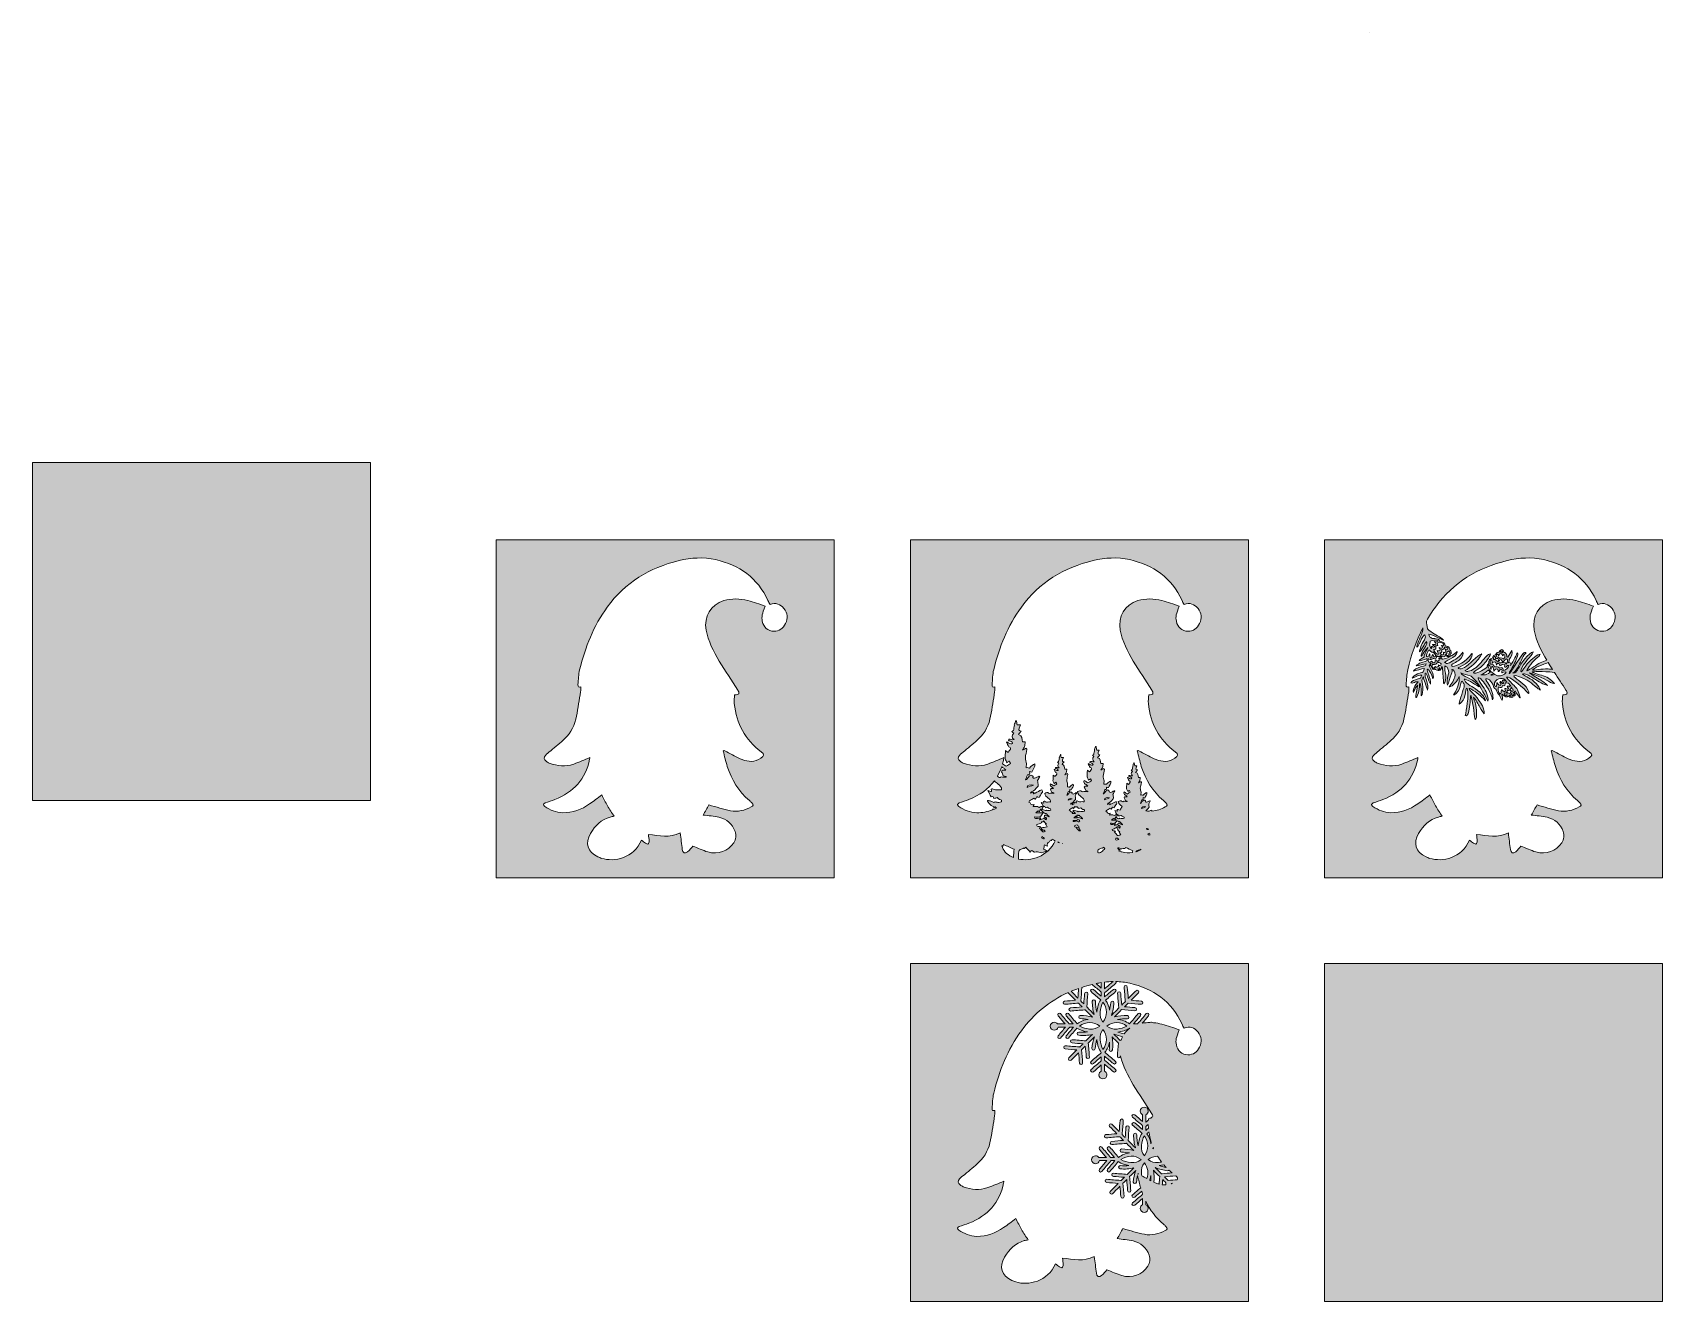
# Model space of a CAD drawing. Header units: inches. Extents: x -142 to 4582, y -2318 to 1360.
import ezdxf

# ---------------------------------------------------------------- set-up
doc = ezdxf.new("R2010")
doc.units = ezdxf.units.IN
doc.header["$MEASUREMENT"] = 0
doc.layers.add('Layer 1', color=7, linetype='Continuous')

# ---------------------------------------------------------------- blocks, each defined once
blk = doc.blocks.new('block 2')
at = {"layer": 'Layer 1', "true_color": 0x264847}
h = blk.add_hatch(color=129, dxfattribs=at)
h.dxf.hatch_style = 2
h.paths.add_polyline_path([(4581.8, -1338.1), (4581.8, -2317.7), (3602.2, -2317.7), (3602.2, -1338.1)])
at = {"layer": 'Layer 1', "lineweight": 0}
blk.add_lwpolyline([(4581.8, -1338.1), (4581.8, -2317.7), (3602.2, -2317.7), (3602.2, -1338.1), (4581.8, -1338.1)], dxfattribs=at)
blk = doc.blocks.new('block 3')
at = {"layer": 'Layer 1', "true_color": 0x264847}
h = blk.add_hatch(color=129, dxfattribs=at)
h.dxf.hatch_style = 2
h.paths.add_polyline_path([(837.8, 113.9), (837.8, -865.7), (-141.8, -865.7), (-141.8, 113.9)])
at = {"layer": 'Layer 1', "lineweight": 0}
blk.add_lwpolyline([(837.8, 113.9), (837.8, -865.7), (-141.8, -865.7), (-141.8, 113.9), (837.8, 113.9)], dxfattribs=at)

msp = doc.modelspace()

# ---------------------------------------------------------------- hatches: boundary and pattern name
at = {"layer": 'Layer 1', "true_color": 0xffeed6}
h = msp.add_hatch(color=7, dxfattribs=at)
h.dxf.hatch_style = 2
h.paths.add_polyline_path([(1202.2, -110.2), (1202.2, -1089.8), (2181.8, -1089.8), (2181.8, -110.2)])
edge = h.paths.add_edge_path()
edge.add_spline(control_points=[(2040.5, -352.8), (2033.7, -366.9), (2022.4, -375.1), (2006.2, -375.1), (1989.9, -375.2), (1976.2, -363.2), (1973.1, -346.1), (1970.6, -333), (1972.2, -324.4), (1981.7, -302.3), (1964.8, -296.8), (1948.3, -290.5), (1931.3, -286.2), (1908.2, -280.5), (1884.6, -279.5), (1861.3, -286.5), (1824, -297.7), (1803.1, -333.3), (1810.2, -371.7), (1816.3, -404.6), (1831.6, -433.5), (1848.3, -461.6), (1865.3, -490.2), (1884.2, -517.7), (1902, -545.8), (1904, -548.8), (1906.2, -553.6), (1905.1, -556.1), (1904.1, -558.5), (1898.7, -559), (1892.9, -559.3), (1892.5, -567.7), (1891.1, -576.3), (1891.9, -584.6), (1897.5, -642.5), (1922.8, -689.5), (1969.9, -724.3), (1979.6, -731.5), (1979.1, -736.7), (1969, -743.5), (1951.5, -755.1), (1932.7, -754.1), (1914.6, -747), (1899.1, -741), (1884.7, -732.1), (1869.8, -724.5), (1867.3, -723.2), (1864.9, -721.9), (1862.4, -720.6), (1861.5, -721), (1860.7, -721.4), (1859.8, -721.8), (1863.7, -736.9), (1866.8, -752.2), (1871.6, -767), (1884.2, -805.6), (1904.2, -839.6), (1935.8, -866), (1938.2, -868), (1940.4, -870.2), (1942.6, -872.5), (1948, -878.1), (1947.7, -880.9), (1940.9, -884.5), (1922.1, -894.6), (1901.7, -899.2), (1880.9, -895.3), (1859.9, -891.5), (1839.6, -884.5), (1818.4, -878.7), (1813.4, -887.7), (1807.2, -898.4), (1801.9, -907.9), (1816.7, -909.9), (1832.4, -910.8), (1847.5, -914.4), (1869.8, -919.8), (1886.6, -933), (1894.3, -955.7), (1898.1, -967), (1896.9, -977.8), (1890.4, -988), (1874.8, -1012.2), (1844.3, -1023.7), (1815.2, -1014.9), (1800.3, -1010.4), (1786.1, -1003.6), (1771.9, -997.9), (1767.6, -1002.7), (1762.8, -1009.4), (1756.6, -1014.4), (1748.2, -1021.1), (1742.6, -1018.1), (1741.3, -1007.5), (1739.4, -992), (1737.4, -976.5), (1735.3, -959.8), (1704.2, -975.2), (1674.1, -968.2), (1643, -964), (1643.8, -971), (1644.9, -977.3), (1645.1, -983.7), (1645.2, -986.5), (1644.1, -990.1), (1642.2, -991.8), (1641.1, -992.8), (1636.9, -991), (1634.7, -989.6), (1630.6, -987), (1626.8, -983.7), (1622.8, -980.6), (1601.2, -1032.4), (1543.5, -1044.8), (1507.6, -1033.4), (1503.9, -1032.2), (1500.2, -1030.8), (1496.7, -1029.1), (1466.5, -1014.6), (1458.6, -990), (1475.3, -961.2), (1488.5, -938.4), (1506.7, -921.2), (1532.5, -913.6), (1536.1, -912.5), (1540, -912.2), (1543.8, -911.6), (1537.3, -901.6), (1530.3, -891.8), (1524.3, -881.5), (1518.5, -871.3), (1513.6, -860.6), (1508.1, -849.7), (1495.8, -858.8), (1484.3, -867.6), (1472.5, -875.8), (1449.1, -892), (1423.4, -901.6), (1394.6, -901.2), (1375.3, -900.9), (1358.4, -893.4), (1342.5, -883.3), (1337.2, -879.9), (1337.7, -875.4), (1343.9, -872.9), (1353.1, -869.2), (1362.7, -866.5), (1372, -862.9), (1425.9, -841.7), (1460.6, -803.7), (1472.6, -746.3), (1473, -744.6), (1473, -742.8), (1473.2, -741.3), (1457.4, -747.7), (1442, -754.2), (1426.4, -760.1), (1402.6, -768.9), (1379, -766.2), (1355.7, -757.3), (1352.4, -756), (1349.1, -754.2), (1346.2, -752), (1340, -747.2), (1339, -740.6), (1344.3, -734.9), (1348.9, -730), (1354.6, -726.1), (1359.8, -721.7), (1373.6, -710), (1388.1, -699), (1401, -686.4), (1419.3, -668.6), (1430.3, -646.3), (1434.8, -621.1), (1439, -597.7), (1442.8, -574.1), (1446.5, -550.6), (1447.2, -546.2), (1447, -541.7), (1447.3, -536.3), (1441.6, -537.6), (1438, -536.6), (1438.8, -529.9), (1440.5, -515.4), (1440.3, -500.6), (1443.7, -486.6), (1459.4, -421.4), (1484.3, -359.7), (1523.9, -305.2), (1575.6, -233.8), (1646.5, -190.5), (1731.8, -170.4), (1766.9, -162.1), (1802.3, -159.6), (1837.8, -167.6), (1906.8, -183.2), (1959.2, -220.5), (1989.5, -285.8), (1991.3, -289.6), (1993.3, -293.3), (1995.6, -297.7), (2011.9, -291.4), (2025.3, -296.2), (2035.9, -309.3), (2046.7, -322.7), (2047.7, -337.7), (2040.5, -352.8)], knot_values=[0, 0, 0, 0, 1, 1, 1, 2, 2, 2, 3, 3, 3, 4, 4, 4, 5, 5, 5, 6, 6, 6, 7, 7, 7, 8, 8, 8, 9, 9, 9, 10, 10, 10, 11, 11, 11, 12, 12, 12, 13, 13, 13, 14, 14, 14, 15, 15, 15, 16, 16, 16, 17, 17, 17, 18, 18, 18, 19, 19, 19, 20, 20, 20, 21, 21, 21, 22, 22, 22, 23, 23, 23, 24, 24, 24, 25, 25, 25, 26, 26, 26, 27, 27, 27, 28, 28, 28, 29, 29, 29, 30, 30, 30, 31, 31, 31, 32, 32, 32, 33, 33, 33, 34, 34, 34, 35, 35, 35, 36, 36, 36, 37, 37, 37, 38, 38, 38, 39, 39, 39, 40, 40, 40, 41, 41, 41, 42, 42, 42, 43, 43, 43, 44, 44, 44, 45, 45, 45, 46, 46, 46, 47, 47, 47, 48, 48, 48, 49, 49, 49, 50, 50, 50, 51, 51, 51, 52, 52, 52, 53, 53, 53, 54, 54, 54, 55, 55, 55, 56, 56, 56, 57, 57, 57, 58, 58, 58, 59, 59, 59, 60, 60, 60, 61, 61, 61, 62, 62, 62, 63, 63, 63, 64, 64, 64, 65, 65, 65, 66, 66, 66, 67, 67, 67, 68, 68, 68, 69, 69, 69, 69], degree=3, periodic=1)
at = {"layer": 'Layer 1', "true_color": 0xcffff7}
h = msp.add_hatch(color=7, dxfattribs=at)
h.dxf.hatch_style = 2
h.paths.add_polyline_path([(2402.2, -110.2), (2402.2, -1089.8), (3381.8, -1089.8), (3381.8, -110.2)])
edge = h.paths.add_edge_path()
edge.add_spline(control_points=[(2594.6, -901.2), (2575.3, -900.9), (2558.4, -893.4), (2542.5, -883.3), (2537.2, -879.9), (2537.7, -875.4), (2543.9, -872.9), (2553.1, -869.2), (2562.7, -866.5), (2572, -862.9), (2603.3, -850.6), (2628.1, -832.7), (2645.7, -808.6), (2648.6, -812.1), (2652.6, -815.2), (2656.6, -818.3), (2661.8, -822.4), (2667.3, -826.4), (2666.1, -835.3), (2663.4, -835.1), (2661, -834.6), (2658.6, -834.7), (2652.3, -835.1), (2646, -836.6), (2640.6, -831.7), (2640, -831.2), (2637.6, -832), (2636.5, -832.9), (2636, -833.2), (2636.8, -835.2), (2637.1, -836.4), (2637.3, -837.4), (2637.5, -838.4), (2637.8, -840.1), (2634.1, -839.1), (2631.2, -838.3), (2627, -837.2), (2630.4, -843.8), (2633.2, -849.1), (2636.1, -854.7), (2640.8, -852.8), (2643.8, -854.8), (2644.4, -860.1), (2648.2, -858.9), (2651.5, -858), (2653.7, -857.3), (2656.4, -859.5), (2658.4, -862.2), (2660.9, -862.9), (2666.9, -864.3), (2667, -863.9), (2666.8, -869.8), (2663.9, -870.3), (2661.1, -871.3), (2658.2, -871.3), (2655.4, -871.3), (2652.6, -870.4), (2648.4, -869.7), (2648.2, -869.8), (2646.1, -872), (2644.4, -871.7), (2641.4, -871.2), (2638.7, -868.9), (2635.7, -867.9), (2632.8, -866.8), (2629.6, -866.3), (2626.5, -865.5), (2626.2, -866.3), (2625.8, -867.1), (2625.5, -867.9), (2629, -872), (2632.3, -876.4), (2636.2, -880), (2638.5, -882.1), (2641.9, -882.9), (2644.7, -884.3), (2644.6, -885.1), (2644.5, -885.9), (2644.4, -886.7), (2645.5, -885.6), (2646.7, -884.6), (2647.5, -883.8), (2648.9, -885.3), (2650.3, -886.7), (2651.7, -888.1), (2649.1, -889.3), (2646.6, -890.5), (2644, -891.6), (2642.9, -891.2), (2641.9, -890.7), (2640.8, -890.3), (2640.6, -891.3), (2640.5, -892.2), (2640.3, -893), (2625.9, -898.5), (2610.7, -901.4), (2594.6, -901.2)], knot_values=[0, 0, 0, 0, 1, 1, 1, 2, 2, 2, 3, 3, 3, 4, 4, 4, 5, 5, 5, 6, 6, 6, 7, 7, 7, 8, 8, 8, 9, 9, 9, 10, 10, 10, 11, 11, 11, 12, 12, 12, 13, 13, 13, 14, 14, 14, 15, 15, 15, 16, 16, 16, 17, 17, 17, 18, 18, 18, 19, 19, 19, 20, 20, 20, 21, 21, 21, 22, 22, 22, 23, 23, 23, 24, 24, 24, 25, 25, 25, 26, 26, 26, 27, 27, 27, 28, 28, 28, 29, 29, 29, 30, 30, 30, 31, 31, 31, 32, 32, 32, 32], degree=3, periodic=1)
edge = h.paths.add_edge_path()
edge.add_spline(control_points=[(2667, -767.1), (2668.2, -769.3), (2669.8, -771.3), (2672.9, -772.1), (2675.4, -772.7), (2677.2, -776.3), (2679.1, -778.3), (2675, -778.3), (2671.6, -778.3), (2668.1, -778.3), (2667.4, -780.4), (2666.7, -782.4), (2666.7, -782.5), (2668.7, -787.2), (2670, -790.3), (2671.6, -794.3), (2673.7, -794.7), (2676.8, -795.5), (2680, -796.2), (2679.9, -797), (2679.8, -797.7), (2679.6, -798.5), (2675.4, -798.2), (2671.2, -797.9), (2665.3, -797.5), (2661.6, -802.3), (2658.1, -797.2), (2654.3, -795.4), (2659.3, -786.7), (2663.6, -777.2), (2667, -767.1)], knot_values=[0, 0, 0, 0, 1, 1, 1, 2, 2, 2, 3, 3, 3, 4, 4, 4, 5, 5, 5, 6, 6, 6, 7, 7, 7, 8, 8, 8, 9, 9, 9, 10, 10, 10, 10], degree=3, periodic=1)
edge = h.paths.add_edge_path()
edge.add_spline(control_points=[(2758.8, -821.4), (2752, -823.7), (2746.4, -825.6), (2740.6, -827.6), (2740.2, -821.3), (2749.8, -818.2), (2758.8, -821.4)], knot_values=[0, 0, 0, 0, 1, 1, 1, 2, 2, 2, 2], degree=3, periodic=1)
edge = h.paths.add_edge_path()
edge.add_spline(control_points=[(2667.6, -997.5), (2668.2, -997.4), (2668.8, -997.3), (2669.5, -997.3), (2669.6, -997.9), (2669.7, -998.6), (2669.8, -999.3), (2670.9, -997), (2671.9, -994.7), (2672.6, -993.2), (2682.8, -997.9), (2692.6, -1002.5), (2703, -1007.2), (2702.4, -1014.7), (2701.4, -1022.8), (2700.9, -1030.9), (2699.5, -1030.4), (2698.1, -1029.8), (2696.7, -1029.1), (2680.3, -1021.2), (2670.5, -1010.4), (2667.6, -997.5)], knot_values=[0, 0, 0, 0, 1, 1, 1, 2, 2, 2, 3, 3, 3, 4, 4, 4, 5, 5, 5, 6, 6, 6, 7, 7, 7, 7], degree=3, periodic=1)
edge = h.paths.add_edge_path()
edge.add_spline(control_points=[(2715.3, -1035.4), (2715.4, -1028.2), (2715.6, -1021.1), (2716.1, -1014), (2716.3, -1011.9), (2718.6, -1009.3), (2720.6, -1008.1), (2724.2, -1006), (2728.2, -1004.9), (2732.1, -1003.3), (2732.4, -1003.9), (2732.6, -1004.4), (2732.9, -1004.9), (2734.3, -1003.5), (2735.7, -1002), (2737, -1000.6), (2741.2, -1005.8), (2745.1, -1010.7), (2749, -1015.6), (2754, -1009), (2754, -1009), (2760.4, -1014.3), (2760.9, -1014.8), (2761.6, -1015.5), (2762.1, -1015.4), (2767.9, -1014.1), (2772.9, -1014.6), (2778.9, -1016.7), (2783.8, -1018.4), (2790.8, -1014.1), (2798.6, -1012), (2794.2, -1009.6), (2791.5, -1008.1), (2788.5, -1006.4), (2789.3, -1002.7), (2790, -998.8), (2790.8, -994.3), (2793.7, -995.6), (2796.1, -996.7), (2799.3, -998.2), (2798.6, -992.2), (2798.3, -986.9), (2805.6, -985.5), (2806.4, -985.4), (2806.7, -983.2), (2807.1, -981.3), (2808.3, -981.1), (2809.5, -981), (2810.7, -980.8), (2810.8, -981.3), (2810.9, -981.8), (2810.9, -982.2), (2811.7, -980.7), (2812.4, -979.1), (2812.8, -978.1), (2815.9, -979.5), (2819, -980.9), (2822, -982.3), (2801.3, -1029.3), (2750.8, -1042.8), (2715.3, -1035.4)], knot_values=[0, 0, 0, 0, 1, 1, 1, 2, 2, 2, 3, 3, 3, 4, 4, 4, 5, 5, 5, 6, 6, 6, 7, 7, 7, 8, 8, 8, 9, 9, 9, 10, 10, 10, 11, 11, 11, 12, 12, 12, 13, 13, 13, 14, 14, 14, 15, 15, 15, 16, 16, 16, 17, 17, 17, 18, 18, 18, 19, 19, 19, 20, 20, 20, 20], degree=3, periodic=1)
edge = h.paths.add_edge_path()
edge.add_spline(control_points=[(2789.1, -924.7), (2790.2, -928), (2792.7, -930.6), (2796.3, -932.8), (2795.3, -933.5), (2794.6, -934.1), (2794.2, -934.5), (2795.7, -937), (2797.2, -939.5), (2798.9, -942.2), (2792.5, -943.2), (2787.3, -944), (2782.1, -944.9), (2782.1, -949.3), (2784.5, -951.9), (2789.8, -951.9), (2790.6, -951.9), (2791.4, -953.7), (2793, -955.5), (2790.5, -956), (2788.5, -956.5), (2786.5, -956.9), (2783.4, -953.6), (2780.2, -950.2), (2776.9, -946.7), (2778, -945), (2778.9, -943.6), (2780.1, -941.9), (2775.2, -940.6), (2768.7, -943.4), (2767.7, -935.8), (2772.8, -934.1), (2777.4, -932.5), (2782.4, -930.9), (2782.4, -930.3), (2782.7, -927.9), (2782.7, -927.9), (2786.3, -928.3), (2787.9, -926.7), (2789.1, -924.7)], knot_values=[0, 0, 0, 0, 1, 1, 1, 2, 2, 2, 3, 3, 3, 4, 4, 4, 5, 5, 5, 6, 6, 6, 7, 7, 7, 8, 8, 8, 9, 9, 9, 10, 10, 10, 11, 11, 11, 12, 12, 12, 13, 13, 13, 13], degree=3, periodic=1)
edge = h.paths.add_edge_path()
edge.add_spline(control_points=[(2782.1, -973.9), (2783.2, -972.6), (2784, -971.5), (2785.1, -970.2), (2786.5, -972.9), (2790.8, -973.8), (2790.2, -977), (2787.3, -976.6), (2784.5, -975.9), (2782.1, -973.9)], knot_values=[0, 0, 0, 0, 1, 1, 1, 2, 2, 2, 3, 3, 3, 3], degree=3, periodic=1)
edge = h.paths.add_edge_path()
edge.add_spline(control_points=[(2882, -884.8), (2882, -884.8), (2882.1, -884.9), (2882.1, -884.9), (2882.1, -884.9), (2882.1, -884.9), (2882.2, -884.9), (2882.4, -884.9), (2882.6, -885), (2882.8, -885.1), (2882.9, -884.9), (2883, -884.7), (2883.2, -884.5), (2886.3, -883.7), (2888.3, -885.4), (2888.7, -889.2), (2891.8, -888.3), (2894.3, -887.5), (2896.1, -887), (2898.3, -888.7), (2899.8, -890.9), (2901.8, -891.4), (2906.6, -892.6), (2906.7, -892.2), (2906.5, -896.9), (2904.2, -897.3), (2901.9, -898.1), (2899.7, -898.1), (2897.4, -898.1), (2895.2, -897.4), (2891.9, -896.8), (2891.7, -896.9), (2890, -898.6), (2888.7, -898.4), (2886.3, -898), (2884.2, -896.2), (2881.8, -895.3), (2879.4, -894.5), (2876.9, -894.1), (2874.5, -893.5), (2874.2, -894.1), (2873.9, -894.8), (2873.7, -895.4), (2876, -898), (2878.1, -900.8), (2880.5, -903.3), (2878.2, -902.5), (2874.4, -903.4), (2871.2, -903.3), (2872, -901.4), (2872.3, -900.6), (2873, -898.9), (2866.4, -902.6), (2866.6, -894.6), (2862.6, -894.3), (2862.9, -893.5), (2863.1, -892.4), (2863.8, -892), (2866.7, -890), (2869.8, -888.2), (2872.8, -886.4), (2873.6, -887.2), (2874.4, -887.9), (2875.3, -888.7), (2876.5, -886.7), (2877.5, -885.1), (2878.5, -883.4), (2879.6, -883.9), (2880.7, -884.3), (2882, -884.8)], knot_values=[0, 0, 0, 0, 1, 1, 1, 2, 2, 2, 3, 3, 3, 4, 4, 4, 5, 5, 5, 6, 6, 6, 7, 7, 7, 8, 8, 8, 9, 9, 9, 10, 10, 10, 11, 11, 11, 12, 12, 12, 13, 13, 13, 14, 14, 14, 15, 15, 15, 16, 16, 16, 17, 17, 17, 18, 18, 18, 19, 19, 19, 20, 20, 20, 21, 21, 21, 22, 22, 22, 23, 23, 23, 23], degree=3, periodic=1)
edge = h.paths.add_edge_path()
edge.add_spline(control_points=[(2883.5, -913.5), (2884.9, -911.3), (2884.2, -907.2), (2888.1, -908), (2888.4, -908.2), (2888.7, -908.3), (2889, -908.4), (2888.9, -909), (2888.8, -909.7), (2888.7, -910.3), (2889.6, -909.5), (2890.5, -908.6), (2891.2, -908), (2894.7, -911.7), (2897.9, -915), (2901.1, -918.2), (2900.9, -918.5), (2900.7, -918.7), (2900.6, -918.9), (2895.7, -917), (2890.8, -915.1), (2885.8, -913.2), (2885.6, -914.2), (2885.5, -915), (2885.4, -915.8), (2881.9, -915.8), (2878.9, -915.8), (2876.2, -915.8), (2877.7, -914.5), (2879.3, -913.1), (2881.1, -911.6), (2881.6, -912), (2882.5, -912.7), (2883.5, -913.5)], knot_values=[0, 0, 0, 0, 1, 1, 1, 2, 2, 2, 3, 3, 3, 4, 4, 4, 5, 5, 5, 6, 6, 6, 7, 7, 7, 8, 8, 8, 9, 9, 9, 10, 10, 10, 11, 11, 11, 11], degree=3, periodic=1)
edge = h.paths.add_edge_path()
edge.add_spline(control_points=[(2884, -946.3), (2884.8, -945.2), (2885.4, -944.3), (2886.2, -943), (2882.8, -942.2), (2878.4, -944.1), (2877.7, -938.9), (2880.4, -938), (2882.8, -937.2), (2885.3, -936.4), (2886.9, -938.6), (2889.1, -940.5), (2891.9, -942.2), (2890.8, -943.1), (2889.9, -943.8), (2889.4, -944.2), (2891.2, -947.1), (2893, -950), (2894.9, -953.2), (2893.6, -953.5), (2892.3, -953.7), (2891.1, -953.8), (2888.8, -951.4), (2886.5, -948.9), (2884, -946.3)], knot_values=[0, 0, 0, 0, 1, 1, 1, 2, 2, 2, 3, 3, 3, 4, 4, 4, 5, 5, 5, 6, 6, 6, 7, 7, 7, 8, 8, 8, 8], degree=3, periodic=1)
edge = h.paths.add_edge_path()
edge.add_spline(control_points=[(2887.4, -920.5), (2891.8, -922.5), (2893.4, -924.3), (2892.9, -926.5), (2891.7, -926.9), (2890.5, -927.3), (2889.1, -927.8), (2887.5, -926.4), (2885.8, -925), (2884, -923.5), (2884, -923.4), (2884.1, -923.4), (2884.2, -923.4), (2885.4, -922.9), (2886.4, -921.8), (2887.4, -920.5)], knot_values=[0, 0, 0, 0, 1, 1, 1, 2, 2, 2, 3, 3, 3, 4, 4, 4, 5, 5, 5, 5], degree=3, periodic=1)
edge = h.paths.add_edge_path()
edge.add_spline(control_points=[(2883.2, -923.7), (2883.1, -924.5), (2883, -925.3), (2882.9, -926.1), (2874.6, -927.2), (2874.5, -926.9), (2873.7, -923.7), (2876.9, -923.7), (2880.4, -924.5), (2883.2, -923.7)], knot_values=[0, 0, 0, 0, 1, 1, 1, 2, 2, 2, 3, 3, 3, 3], degree=3, periodic=1)
edge = h.paths.add_edge_path()
edge.add_spline(control_points=[(2859.2, -865.1), (2858.9, -860.8), (2865.5, -858.6), (2871.6, -860.8), (2867, -862.4), (2863.2, -863.7), (2859.2, -865.1)], knot_values=[0, 0, 0, 0, 1, 1, 1, 2, 2, 2, 2], degree=3, periodic=1)
edge = h.paths.add_edge_path()
edge.add_spline(control_points=[(2843.6, -990), (2843.4, -990.4), (2843.1, -990.8), (2842.9, -991.1), (2843.1, -990.7), (2843.3, -990.4), (2843.6, -990)], knot_values=[0, 0, 0, 0, 1, 1, 1, 2, 2, 2, 2], degree=3, periodic=1)
edge = h.paths.add_edge_path()
edge.add_spline(control_points=[(2833.5, -988.8), (2832, -987.8), (2830.6, -986.7), (2829.2, -985.6), (2830.6, -986.3), (2832.1, -987), (2833.6, -987.7), (2833.6, -988), (2833.5, -988.4), (2833.5, -988.8)], knot_values=[0, 0, 0, 0, 1, 1, 1, 2, 2, 2, 3, 3, 3, 3], degree=3, periodic=1)
edge = h.paths.add_edge_path()
edge.add_spline(control_points=[(2956.6, -1014.4), (2951.9, -1018.1), (2948.1, -1018.8), (2945.4, -1016.9), (2945.5, -1015.1), (2945.6, -1013.3), (2945.7, -1011.5), (2945.8, -1009.8), (2947.7, -1007.8), (2949.3, -1006.8), (2952.1, -1005.2), (2955.3, -1004.3), (2958.4, -1003), (2958.6, -1003.5), (2958.8, -1003.9), (2959.1, -1004.3), (2960.2, -1003.1), (2961.2, -1002), (2962.3, -1000.8), (2963.5, -1002.3), (2964.6, -1003.7), (2965.7, -1005.1), (2963, -1008.4), (2960, -1011.6), (2956.6, -1014.4)], knot_values=[0, 0, 0, 0, 1, 1, 1, 2, 2, 2, 3, 3, 3, 4, 4, 4, 5, 5, 5, 6, 6, 6, 7, 7, 7, 8, 8, 8, 8], degree=3, periodic=1)
edge = h.paths.add_edge_path()
edge.add_spline(control_points=[(2994.5, -917), (2996, -918.8), (2997.5, -920.7), (2999.1, -922.4), (2993.5, -922.4), (2988.9, -922.4), (2984.9, -922.4), (2986.7, -920.9), (2988.5, -919.3), (2990.6, -917.6), (2991.2, -918.1), (2992.3, -918.9), (2993.4, -919.8), (2993.9, -919), (2994.2, -918), (2994.5, -917)], knot_values=[0, 0, 0, 0, 1, 1, 1, 2, 2, 2, 3, 3, 3, 4, 4, 4, 5, 5, 5, 5], degree=3, periodic=1)
edge = h.paths.add_edge_path()
edge.add_spline(control_points=[(2994.2, -931.3), (2996.9, -930.2), (2998.6, -927), (3000.7, -924), (3000.8, -924.1), (3000.9, -924.2), (3001, -924.3), (3002.6, -925.7), (3004.9, -926.3), (3006.8, -927.3), (3006.7, -927.8), (3006.7, -928.3), (3006.6, -928.9), (3007.4, -928.2), (3008.1, -927.4), (3008.7, -926.9), (3011.8, -930.1), (3014.5, -932.9), (3017.2, -935.7), (3017.1, -935.9), (3016.9, -936.1), (3016.8, -936.3), (3012.6, -934.7), (3008.4, -933), (3004.1, -931.4), (3003.8, -933), (3003.6, -934.2), (3003.5, -935.2), (3000.6, -936.2), (2997.6, -937.2), (2993.7, -938.5), (2995.2, -936.1), (2995.8, -935.1), (2996.6, -933.8), (2983.1, -935.8), (2983.1, -935.8), (2982, -931.6), (2986.1, -931.6), (2990.7, -932.8), (2994.2, -931.3)], knot_values=[0, 0, 0, 0, 1, 1, 1, 2, 2, 2, 3, 3, 3, 4, 4, 4, 5, 5, 5, 6, 6, 6, 7, 7, 7, 8, 8, 8, 9, 9, 9, 10, 10, 10, 11, 11, 11, 12, 12, 12, 13, 13, 13, 13], degree=3, periodic=1)
edge = h.paths.add_edge_path()
edge.add_spline(control_points=[(3005.3, -937.5), (3010.8, -940.1), (3011.5, -942), (3008.8, -945.5), (3007.1, -944), (3005.4, -942.6), (3003.5, -941), (3004.2, -939.9), (3004.7, -938.7), (3005.3, -937.5)], knot_values=[0, 0, 0, 0, 1, 1, 1, 2, 2, 2, 3, 3, 3, 3], degree=3, periodic=1)
edge = h.paths.add_edge_path()
edge.add_spline(control_points=[(3009.3, -956.3), (3008.4, -957.1), (3007.7, -957.6), (3007.2, -958), (3008.8, -960.5), (3010.3, -963), (3012, -965.7), (3008.6, -966.3), (3005.5, -966.7), (3002.7, -967.2), (2999.9, -964.2), (2997, -961.2), (2994.1, -958), (2994.9, -956.7), (2995.6, -955.6), (2996.6, -954.2), (2992.7, -953.2), (2987.5, -955.4), (2986.7, -949.4), (2990.8, -948), (2994.4, -946.8), (2998.4, -945.4), (2998.4, -945), (2998.6, -943.1), (2998.6, -943.1), (2999.9, -943.2), (3000.8, -943), (3001.6, -942.7), (3001.1, -948.9), (3004, -953.1), (3009.3, -956.3)], knot_values=[0, 0, 0, 0, 1, 1, 1, 2, 2, 2, 3, 3, 3, 4, 4, 4, 5, 5, 5, 6, 6, 6, 7, 7, 7, 8, 8, 8, 9, 9, 9, 10, 10, 10, 10], degree=3, periodic=1)
edge = h.paths.add_edge_path()
edge.add_spline(control_points=[(2996.4, -978), (2997.3, -976.9), (2998.2, -975.8), (2999.1, -974.8), (3000.1, -975.2), (3001.4, -975.4), (3002.8, -975.4), (3003.6, -975.4), (3004.4, -977.2), (3006, -979), (3003.4, -979.6), (3001.3, -980), (2999.3, -980.5), (2998.3, -979.9), (2997.3, -979.1), (2996.4, -978)], knot_values=[0, 0, 0, 0, 1, 1, 1, 2, 2, 2, 3, 3, 3, 4, 4, 4, 5, 5, 5, 5], degree=3, periodic=1)
edge = h.paths.add_edge_path()
edge.add_spline(control_points=[(3015.2, -1014.9), (3012, -1013.9), (3008.9, -1012.9), (3005.8, -1011.7), (3007.6, -1011.1), (3009.4, -1010.4), (3011.3, -1009.9), (3007.8, -1008), (3005.6, -1006.8), (3003.3, -1005.5), (3003.4, -1004.7), (3003.6, -1003.9), (3003.7, -1003.1), (3004.8, -1003.2), (3005.9, -1003.3), (3007.1, -1003.4), (3006.6, -1004.7), (3006.2, -1005.8), (3006, -1006.4), (3012, -1005.7), (3017.8, -1005), (3023.7, -1004.4), (3023.8, -1004.8), (3023.9, -1005.3), (3024, -1005.7), (3024.7, -1004.2), (3025.4, -1002.6), (3025.9, -1001.6), (3032.8, -1004.8), (3039.5, -1007.9), (3046.6, -1011.2), (3046.4, -1013), (3046.2, -1015), (3046.1, -1016.9), (3036.1, -1018.6), (3025.5, -1018), (3015.2, -1014.9)], knot_values=[0, 0, 0, 0, 1, 1, 1, 2, 2, 2, 3, 3, 3, 4, 4, 4, 5, 5, 5, 6, 6, 6, 7, 7, 7, 8, 8, 8, 9, 9, 9, 10, 10, 10, 11, 11, 11, 12, 12, 12, 12], degree=3, periodic=1)
edge = h.paths.add_edge_path()
edge.add_spline(control_points=[(3072.3, -888.6), (3072, -884.3), (3078.5, -882.1), (3084.6, -884.3), (3080, -885.9), (3076.2, -887.2), (3072.3, -888.6)], knot_values=[0, 0, 0, 0, 1, 1, 1, 2, 2, 2, 2], degree=3, periodic=1)
edge = h.paths.add_edge_path()
edge.add_spline(control_points=[(3096.4, -966.3), (3093.8, -966.2), (3091.2, -966.2), (3090.7, -962.4), (3092.5, -961.8), (3094.1, -961.3), (3095.7, -960.8), (3096.1, -962.6), (3096.3, -964.4), (3096.4, -966.3)], knot_values=[0, 0, 0, 0, 1, 1, 1, 2, 2, 2, 3, 3, 3, 3], degree=3, periodic=1)
edge = h.paths.add_edge_path()
edge.add_spline(control_points=[(3092.1, -950.1), (3087.6, -950.5), (3087.4, -949.8), (3086.7, -947.2), (3088.1, -947.2), (3089.5, -947.3), (3090.9, -947.4), (3091.3, -948.3), (3091.7, -949.2), (3092.1, -950.1)], knot_values=[0, 0, 0, 0, 1, 1, 1, 2, 2, 2, 3, 3, 3, 3], degree=3, periodic=1)
edge = h.paths.add_edge_path()
edge.add_spline(control_points=[(3058.6, -1011.8), (3061, -1010.3), (3063.8, -1009.6), (3066.4, -1008.5), (3066.6, -1008.9), (3066.8, -1009.2), (3067, -1009.6), (3067.9, -1008.6), (3068.9, -1007.6), (3069.8, -1006.6), (3070.1, -1006.9), (3070.3, -1007.3), (3070.6, -1007.6), (3066, -1010.5), (3061.1, -1012.8), (3056, -1014.5), (3056.6, -1013.4), (3057.6, -1012.3), (3058.6, -1011.8)], knot_values=[0, 0, 0, 0, 1, 1, 1, 2, 2, 2, 3, 3, 3, 4, 4, 4, 5, 5, 5, 6, 6, 6, 6], degree=3, periodic=1)
edge = h.paths.add_edge_path()
edge.add_spline(control_points=[(3240.5, -352.8), (3233.7, -366.9), (3222.4, -375.1), (3206.2, -375.1), (3189.9, -375.2), (3176.2, -363.2), (3173.1, -346.1), (3170.6, -333), (3172.2, -324.4), (3181.7, -302.3), (3164.8, -296.8), (3148.3, -290.5), (3131.3, -286.2), (3108.2, -280.5), (3084.6, -279.5), (3061.3, -286.5), (3024, -297.7), (3003.1, -333.3), (3010.2, -371.7), (3016.3, -404.6), (3031.6, -433.5), (3048.3, -461.6), (3065.3, -490.2), (3084.2, -517.7), (3102, -545.8), (3104, -548.8), (3106.2, -553.6), (3105.1, -556.1), (3104.1, -558.5), (3098.7, -559), (3092.9, -559.3), (3092.5, -567.7), (3091.1, -576.3), (3091.9, -584.6), (3097.5, -642.5), (3122.8, -689.5), (3169.9, -724.3), (3179.6, -731.5), (3179.1, -736.7), (3169, -743.5), (3151.5, -755.1), (3132.7, -754.1), (3114.6, -747), (3099.1, -741), (3084.7, -732.1), (3069.8, -724.5), (3067.3, -723.2), (3064.9, -721.9), (3062.4, -720.6), (3061.5, -721), (3060.7, -721.4), (3059.8, -721.8), (3063.7, -736.9), (3066.8, -752.2), (3071.6, -767), (3084.2, -805.6), (3104.2, -839.6), (3135.8, -866), (3138.2, -868), (3140.4, -870.2), (3142.6, -872.5), (3148, -878.1), (3147.7, -880.9), (3140.9, -884.5), (3128.6, -891.1), (3115.7, -895.3), (3102.4, -896.4), (3102, -895.5), (3101.4, -894.7), (3101.6, -893.8), (3100.3, -894.2), (3098.9, -894.5), (3097.7, -895.1), (3096.6, -895.6), (3095.5, -896.1), (3094.5, -896.6), (3091.2, -896.6), (3087.8, -896.4), (3084.5, -895.9), (3087.8, -893.8), (3089.9, -890.2), (3092.7, -887.5), (3093.4, -886.8), (3094.3, -885.7), (3094.2, -884.8), (3094, -881.5), (3093.5, -878.2), (3093.1, -875.3), (3094.5, -872.7), (3095.9, -870), (3097.4, -867.3), (3097, -867.1), (3096.6, -866.8), (3096.2, -866.5), (3093, -868), (3089.9, -869.6), (3086.7, -870.7), (3085.8, -871), (3084.4, -869.6), (3083.3, -869.1), (3085.2, -865.8), (3081.9, -865), (3080.5, -864.3), (3079.5, -863.9), (3077.2, -865.4), (3076.1, -866.6), (3074.1, -868.6), (3072.6, -871.1), (3070.7, -873.3), (3070.3, -873.8), (3069.4, -873.9), (3069, -874), (3070.3, -870.5), (3071.5, -867.2), (3072.8, -863.7), (3076.5, -864.3), (3078.1, -862), (3077, -857.2), (3078.8, -857.7), (3080.1, -858.1), (3081.6, -858.5), (3083, -852.9), (3089.6, -849.4), (3087.4, -842.2), (3084.2, -844.4), (3080.3, -845.7), (3078.8, -848.3), (3076.1, -853.1), (3072.9, -848.3), (3070.3, -849.8), (3070.3, -848.7), (3070.2, -847.6), (3070.4, -846.5), (3070.5, -845), (3071.2, -843.5), (3071, -842), (3070.3, -837.9), (3068.5, -833.8), (3068.7, -829.7), (3069, -824.4), (3070.9, -819.2), (3071.9, -813.9), (3072, -813), (3071.1, -811.9), (3070.7, -811), (3068.1, -812.4), (3065.7, -813.6), (3063.3, -814.8), (3064.3, -812), (3066.4, -810.4), (3067.1, -808.3), (3068.1, -805.3), (3068.1, -802), (3068.5, -798.8), (3066.6, -798.7), (3064.7, -798.6), (3063, -798.6), (3061.3, -793.3), (3063.2, -786), (3055, -784.2), (3057.2, -781.5), (3059, -779.3), (3060.8, -777.1), (3054.6, -776), (3054.6, -776), (3058.9, -765), (3056.6, -765), (3054.3, -765), (3052.6, -765), (3052, -761.9), (3051.5, -759.1), (3050.9, -756.3), (3050.6, -756.3), (3050.3, -756.3), (3049.9, -756.3), (3048.9, -759.3), (3047.8, -762.3), (3046.7, -765.4), (3046.9, -765.4), (3047.2, -765.5), (3047.4, -765.6), (3046.7, -769), (3045.9, -772.4), (3045, -776.1), (3044.3, -776.6), (3043.1, -777.3), (3041.9, -778.1), (3043.4, -779.3), (3044.5, -780.3), (3045.7, -781.3), (3041.2, -785.3), (3041.6, -790.7), (3046.3, -794.1), (3044.5, -794.4), (3042.7, -794.5), (3041.1, -793.9), (3036.7, -792.5), (3035.8, -792.8), (3035.4, -796.3), (3037.3, -796.7), (3039.3, -796.8), (3040.9, -797.6), (3042.1, -798.2), (3042.9, -799.8), (3043.6, -801.1), (3043.7, -801.3), (3042.7, -802.7), (3042.3, -802.7), (3040.6, -802.7), (3038.8, -802.5), (3037.3, -801.8), (3035.5, -801), (3033.8, -799.7), (3032, -798.6), (3031.9, -798.9), (3031.7, -799.2), (3031.6, -799.6), (3032.9, -802.1), (3034.1, -804.7), (3035.9, -808.3), (3040.3, -810), (3040.8, -811.4), (3037.6, -815.4), (3036.6, -816.6), (3035.9, -817.9), (3034.8, -819.6), (3033.4, -818.6), (3031.5, -817.2), (3029.4, -815.6), (3029.1, -821.4), (3028.8, -827), (3028.5, -832.2), (3029.8, -834.6), (3031.1, -837.1), (3032.5, -839.8), (3033.9, -838.7), (3035.3, -837.6), (3036.9, -836.4), (3038, -838.5), (3039, -840.3), (3039.5, -841.2), (3037.1, -842.8), (3034.6, -844.5), (3030.9, -847), (3028.8, -845.5), (3025.5, -843.2), (3021.5, -840.5), (3021.1, -841.8), (3019.9, -843.7), (3020.5, -844.5), (3021.9, -846.8), (3022.6, -849.8), (3026.1, -850.7), (3027.8, -851.1), (3029, -853.6), (3030.3, -854.9), (3027.5, -854.9), (3025.2, -854.9), (3022.8, -854.9), (3022.3, -856.4), (3021.8, -857.7), (3021.8, -857.8), (3023.1, -861), (3024, -863.1), (3025.2, -865.8), (3026.6, -866.1), (3028.7, -866.6), (3030.9, -867.2), (3030.8, -867.7), (3030.7, -868.2), (3030.6, -868.7), (3027.8, -868.5), (3024.9, -868.3), (3020.9, -868), (3017.4, -872.5), (3014.3, -864.7), (3010.6, -866.4), (3008.8, -867.1), (3006.9, -867.8), (3004.6, -868.6), (3005, -874.6), (3010, -878.4), (3014.9, -882.2), (3015.3, -882.5), (3015.6, -882.8), (3016, -883.1), (3014, -886.5), (3012, -890.1), (3009.9, -893.7), (3007.8, -893.6), (3005.8, -893), (3004, -891.4), (3003.6, -891), (3001.9, -891.6), (3001.2, -892.2), (3000.9, -892.4), (3001.4, -893.7), (3001.6, -894.6), (3001.7, -895.3), (3001.9, -895.9), (3002.1, -897.1), (2999.6, -896.4), (2997.6, -895.9), (2994.7, -895.1), (2997.1, -899.6), (2998.9, -903.2), (3000.9, -907.1), (3001.5, -906.8), (3002.1, -906.7), (3002.6, -906.6), (3002.3, -907), (3002.1, -907.5), (3001.9, -907.9), (3003.2, -908.1), (3004.6, -908.3), (3006, -908.4), (3006.3, -909.1), (3006.5, -909.8), (3006.6, -910.7), (3008.7, -910.1), (3010.5, -909.6), (3012, -909.1), (3012.5, -909.2), (3013, -909.3), (3013.5, -909.3), (3015.1, -910.7), (3016.3, -912.2), (3017.9, -912.6), (3022, -913.6), (3022, -913.4), (3021.9, -917.4), (3019.9, -917.7), (3018, -918.4), (3016, -918.4), (3014.1, -918.4), (3012.2, -917.8), (3009.3, -917.3), (3009.2, -917.3), (3007.8, -918.9), (3006.6, -918.7), (3004.5, -918.3), (3002.7, -916.8), (3000.7, -916), (2999, -915.4), (2997.1, -915.1), (2995.3, -914.7), (2996, -913.4), (2997.2, -912.8), (2999.8, -913.7), (3000.1, -913.8), (3001.6, -911.2), (3001.8, -909.8), (3001.8, -909.2), (2999.9, -908.3), (2998.9, -907.5), (2996.2, -905.5), (2995.3, -912), (2991.3, -908.6), (2988.9, -906.6), (2983.5, -908), (2979.1, -907.9), (2980, -905.7), (2980.4, -904.8), (2981.3, -902.7), (2973.5, -907.1), (2973.8, -897.8), (2969, -897.4), (2969.5, -896.5), (2969.7, -895.2), (2970.5, -894.7), (2973.9, -892.4), (2977.5, -890.3), (2980.9, -888.2), (2981.9, -889.1), (2982.8, -889.9), (2983.9, -890.9), (2985.3, -888.6), (2986.4, -886.7), (2987.6, -884.7), (2989.2, -885.3), (2990.7, -886), (2992.6, -886.7), (2994.9, -883.1), (2996.5, -878.9), (2999.5, -876), (3002.3, -873.2), (2998.9, -871.6), (2999.4, -869.5), (2997.9, -869.9), (2996.2, -870.2), (2994.8, -870.9), (2990, -873.2), (2985.3, -875.7), (2979.3, -878.7), (2980.2, -876.1), (2980.4, -875.4), (2980.8, -874.3), (2978.3, -875.2), (2976.5, -875.9), (2973.3, -877), (2974.6, -875), (2974.9, -873.7), (2975.5, -873.6), (2982, -872), (2984.8, -866.2), (2989, -862.1), (2989.9, -861.3), (2990.9, -860), (2990.8, -858.9), (2990.5, -855.1), (2989.9, -851.3), (2989.4, -847.9), (2991, -844.9), (2992.7, -841.8), (2994.4, -838.6), (2994, -838.3), (2993.5, -838), (2993.1, -837.7), (2989.4, -839.3), (2985.8, -841.2), (2982, -842.5), (2981, -842.9), (2979.4, -841.3), (2978, -840.6), (2980.3, -836.9), (2976.5, -835.9), (2974.7, -835.1), (2973.6, -834.6), (2970.9, -836.4), (2969.6, -837.7), (2967.3, -840.1), (2965.5, -843), (2963.4, -845.6), (2962.9, -846.2), (2961.8, -846.2), (2961.4, -846.4), (2962.9, -842.4), (2964.3, -838.5), (2965.8, -834.3), (2970.1, -835.1), (2972, -832.4), (2970.7, -826.8), (2972.9, -827.4), (2974.4, -827.8), (2976.1, -828.3), (2977.7, -821.8), (2985.4, -817.7), (2982.8, -809.3), (2979.1, -811.9), (2974.6, -813.4), (2972.8, -816.5), (2969.7, -822.1), (2965.9, -816.4), (2962.9, -818.1), (2962.9, -816.9), (2962.8, -815.6), (2963, -814.3), (2963.2, -812.6), (2963.9, -810.8), (2963.7, -809.1), (2962.9, -804.3), (2960.8, -799.5), (2961.1, -794.8), (2961.4, -788.6), (2963.6, -782.5), (2964.7, -776.3), (2964.9, -775.3), (2963.9, -774.1), (2963.4, -773), (2960.3, -774.6), (2957.5, -776), (2954.7, -777.4), (2955.9, -774.2), (2958.4, -772.3), (2959.2, -769.8), (2960.4, -766.4), (2960.3, -762.5), (2960.8, -758.8), (2958.6, -758.7), (2956.3, -758.6), (2954.4, -758.5), (2952.5, -752.4), (2954.7, -743.9), (2945, -741.7), (2947.6, -738.6), (2949.7, -736.1), (2951.8, -733.6), (2944.6, -732.2), (2944.6, -732.2), (2949.6, -719.5), (2946.9, -719.5), (2944.2, -719.5), (2942.3, -719.5), (2941.6, -715.8), (2941, -712.5), (2940.3, -709.3), (2939.9, -709.3), (2939.6, -709.3), (2939.2, -709.3), (2937.9, -712.8), (2936.6, -716.3), (2935.4, -719.8), (2935.7, -719.9), (2936, -720), (2936.3, -720.1), (2935.4, -724.1), (2934.5, -728), (2933.5, -732.4), (2932.6, -732.9), (2931.3, -733.7), (2929.8, -734.6), (2931.5, -736.1), (2932.9, -737.2), (2934.2, -738.4), (2929, -743), (2929.5, -749.4), (2934.9, -753.3), (2932.9, -753.7), (2930.8, -753.7), (2928.9, -753.1), (2923.8, -751.4), (2922.7, -751.8), (2922.3, -755.9), (2924.4, -756.4), (2926.8, -756.4), (2928.6, -757.4), (2930, -758.1), (2930.9, -759.9), (2931.8, -761.4), (2932, -761.7), (2930.8, -763.4), (2930.2, -763.4), (2928.3, -763.3), (2926.2, -763.1), (2924.5, -762.3), (2922.3, -761.4), (2920.4, -759.8), (2918.3, -758.6), (2918.2, -758.9), (2918, -759.3), (2917.8, -759.7), (2919.3, -762.7), (2920.8, -765.6), (2922.9, -769.8), (2927.9, -771.8), (2928.5, -773.5), (2924.8, -778.1), (2923.6, -779.5), (2922.8, -781.1), (2921.6, -783), (2919.9, -781.8), (2917.7, -780.2), (2915.3, -778.3), (2914.9, -785.2), (2914.6, -791.6), (2914.2, -797.6), (2915.8, -800.5), (2917.2, -803.3), (2918.9, -806.6), (2920.5, -805.3), (2922.2, -804), (2924, -802.6), (2925.3, -805), (2926.4, -807.1), (2927, -808.2), (2924.2, -810.1), (2921.3, -812), (2917, -814.9), (2914.6, -813.2), (2910.7, -810.5), (2906.1, -807.3), (2905.6, -808.9), (2904.2, -811.1), (2904.9, -812), (2906.6, -814.7), (2907.3, -818.2), (2911.4, -819.2), (2913.4, -819.7), (2914.8, -822.6), (2916.3, -824.2), (2913, -824.2), (2910.3, -824.2), (2907.5, -824.2), (2907, -825.8), (2906.4, -827.4), (2906.4, -827.5), (2908, -831.2), (2909, -833.7), (2910.3, -836.8), (2912, -837.2), (2914.5, -837.8), (2917, -838.4), (2916.9, -839), (2916.8, -839.6), (2916.7, -840.2), (2913.4, -840), (2910, -839.8), (2905.3, -839.4), (2901.3, -844.6), (2897.7, -835.5), (2893.4, -837.6), (2891.2, -838.4), (2889.1, -839.2), (2886.4, -840.1), (2886.8, -847.1), (2892.7, -851.5), (2898.4, -856), (2902.5, -859.2), (2906.9, -862.4), (2905.9, -869.5), (2903.8, -869.3), (2901.9, -868.9), (2900, -869), (2895, -869.3), (2890, -870.5), (2885.7, -866.6), (2885.2, -866.2), (2883.3, -866.9), (2882.4, -867.5), (2882, -867.8), (2882.7, -869.4), (2882.9, -870.3), (2883, -870.9), (2883.1, -871.5), (2883.3, -872.2), (2882.8, -872.4), (2882.4, -872.6), (2882, -872.9), (2879.7, -872.3), (2877.6, -871.7), (2874.9, -871), (2875.7, -872.5), (2876.4, -873.9), (2877.1, -875.3), (2875.3, -876.2), (2873.5, -877.2), (2871.4, -878.2), (2872.1, -876), (2872.3, -875.4), (2872.6, -874.5), (2870.5, -875.2), (2869, -875.8), (2866.2, -876.8), (2867.3, -875.1), (2867.6, -873.9), (2868.1, -873.8), (2873.7, -872.5), (2876, -867.5), (2879.7, -864), (2880.4, -863.3), (2881.3, -862.1), (2881.2, -861.3), (2881, -858), (2880.4, -854.7), (2880, -851.8), (2881.4, -849.2), (2882.9, -846.5), (2884.4, -843.8), (2884, -843.6), (2883.6, -843.3), (2883.2, -843), (2880, -844.4), (2876.9, -846.1), (2873.7, -847.2), (2872.8, -847.5), (2871.4, -846.1), (2870.3, -845.5), (2872.2, -842.3), (2868.9, -841.5), (2867.4, -840.8), (2866.5, -840.4), (2864.2, -841.9), (2863, -843.1), (2861.1, -845.1), (2859.5, -847.6), (2857.7, -849.8), (2857.3, -850.3), (2856.4, -850.4), (2856, -850.5), (2857.3, -847), (2858.5, -843.7), (2859.8, -840.2), (2863.5, -840.8), (2865.1, -838.5), (2864, -833.7), (2865.8, -834.2), (2867.1, -834.6), (2868.6, -835), (2870, -829.4), (2876.6, -825.8), (2874.4, -818.7), (2871.2, -820.9), (2867.3, -822.2), (2865.8, -824.8), (2863.1, -829.6), (2859.9, -824.8), (2857.3, -826.3), (2857.3, -825.2), (2857.2, -824.1), (2857.3, -823), (2857.5, -821.5), (2858.2, -819.9), (2857.9, -818.5), (2857.3, -814.4), (2855.5, -810.3), (2855.7, -806.2), (2856, -800.9), (2857.9, -795.7), (2858.9, -790.3), (2859, -789.5), (2858.1, -788.4), (2857.7, -787.5), (2855, -788.9), (2852.7, -790.1), (2850.3, -791.3), (2851.3, -788.5), (2853.4, -786.9), (2854.1, -784.8), (2855.1, -781.8), (2855.1, -778.5), (2855.5, -775.3), (2853.6, -775.2), (2851.6, -775.1), (2850, -775), (2848.3, -769.8), (2850.2, -762.5), (2842, -760.7), (2844.1, -758), (2846, -755.8), (2847.7, -753.6), (2841.6, -752.5), (2841.6, -752.5), (2845.9, -741.5), (2843.6, -741.5), (2841.3, -741.5), (2839.6, -741.5), (2839, -738.4), (2838.4, -735.6), (2837.9, -732.8), (2837.6, -732.8), (2837.2, -732.8), (2836.9, -732.8), (2835.8, -735.8), (2834.7, -738.8), (2833.7, -741.9), (2833.9, -741.9), (2834.2, -742), (2834.4, -742.1), (2833.6, -745.5), (2832.9, -748.9), (2832, -752.6), (2831.3, -753.1), (2830.1, -753.8), (2828.8, -754.6), (2830.3, -755.8), (2831.5, -756.8), (2832.7, -757.8), (2828.2, -761.7), (2828.6, -767.2), (2833.3, -770.6), (2831.5, -770.9), (2829.7, -770.9), (2828.1, -770.4), (2823.7, -769), (2822.8, -769.3), (2822.4, -772.8), (2824.3, -773.2), (2826.3, -773.2), (2827.8, -774.1), (2829.1, -774.7), (2829.8, -776.3), (2830.6, -777.6), (2830.7, -777.8), (2829.7, -779.2), (2829.2, -779.2), (2827.6, -779.1), (2825.8, -779), (2824.3, -778.3), (2822.4, -777.5), (2820.8, -776.2), (2819, -775.1), (2818.9, -775.4), (2818.7, -775.7), (2818.6, -776.1), (2819.8, -778.6), (2821.1, -781.2), (2822.9, -784.7), (2827.3, -786.5), (2827.8, -787.9), (2824.5, -791.9), (2823.6, -793.1), (2822.9, -794.4), (2821.8, -796.1), (2820.4, -795.1), (2818.5, -793.7), (2816.4, -792.1), (2816.1, -797.9), (2815.8, -803.4), (2815.5, -808.6), (2816.8, -811.1), (2818.1, -813.5), (2819.5, -816.3), (2820.9, -815.2), (2822.3, -814.1), (2823.9, -812.9), (2825, -815), (2825.9, -816.8), (2826.5, -817.7), (2824, -819.3), (2821.6, -821), (2817.9, -823.5), (2815.8, -822), (2812.4, -819.7), (2808.5, -817), (2808.1, -818.3), (2806.9, -820.2), (2807.4, -821), (2808.9, -823.3), (2809.5, -826.3), (2813, -827.2), (2814.8, -827.6), (2816, -830), (2817.3, -831.4), (2814.5, -831.4), (2812.1, -831.4), (2809.7, -831.4), (2809.2, -832.9), (2808.8, -834.2), (2808.8, -834.3), (2810.1, -837.5), (2811, -839.6), (2812.1, -842.3), (2813.6, -842.6), (2815.7, -843.1), (2817.8, -843.6), (2817.8, -844.2), (2817.7, -844.7), (2817.6, -845.2), (2814.7, -845), (2811.9, -844.8), (2807.9, -844.5), (2804.4, -848.9), (2801.3, -841.1), (2797.6, -842.9), (2795.8, -843.6), (2793.9, -844.3), (2791.6, -845.1), (2791.9, -851.1), (2797, -854.9), (2801.9, -858.7), (2805.4, -861.5), (2809.2, -864.2), (2808.4, -870.3), (2806.6, -870.2), (2804.9, -869.8), (2803.2, -869.9), (2799, -870.2), (2794.7, -871.2), (2791, -867.9), (2790.5, -867.5), (2788.9, -868.1), (2788.2, -868.7), (2787.9, -868.9), (2788.4, -870.2), (2788.6, -871.1), (2788.7, -871.7), (2788.9, -872.4), (2789.1, -873.6), (2786.6, -872.9), (2784.6, -872.4), (2781.7, -871.6), (2784, -876.1), (2785.9, -879.7), (2787.9, -883.6), (2791.1, -882.2), (2793.2, -883.6), (2793.6, -887.2), (2796.2, -886.5), (2798.4, -885.8), (2799.9, -885.3), (2801.8, -886.8), (2803.1, -888.7), (2804.8, -889.1), (2808.9, -890.1), (2809, -889.9), (2808.9, -893.8), (2806.9, -894.2), (2804.9, -894.9), (2803, -894.9), (2801.1, -894.9), (2799.2, -894.3), (2796.3, -893.8), (2796.2, -893.8), (2794.7, -895.4), (2793.5, -895.2), (2791.5, -894.8), (2789.7, -893.3), (2787.7, -892.5), (2785.6, -891.8), (2783.5, -891.5), (2781.3, -890.9), (2781.1, -891.5), (2780.9, -892), (2780.7, -892.6), (2783.1, -895.4), (2785.3, -898.3), (2788, -900.8), (2789.5, -902.2), (2791.8, -902.8), (2793.8, -903.8), (2793.7, -904.3), (2793.6, -904.8), (2793.5, -905.4), (2794.3, -904.7), (2795.1, -903.9), (2795.7, -903.4), (2798.7, -906.6), (2801.5, -909.4), (2804.2, -912.2), (2804.1, -912.4), (2803.9, -912.6), (2803.8, -912.8), (2799.6, -911.1), (2795.4, -909.5), (2791.1, -907.9), (2790.7, -910.3), (2790.4, -911.7), (2790.2, -913.1), (2797.5, -916.1), (2798.7, -918.1), (2795.8, -921.9), (2794.7, -921), (2793.6, -920.1), (2792.4, -919.1), (2792.7, -918.8), (2793, -918.5), (2793.3, -918.3), (2793, -917.8), (2792.8, -917.3), (2792.5, -916.8), (2791.8, -917), (2791.1, -917.2), (2790.5, -917.5), (2790, -917.1), (2789.5, -916.7), (2789, -916.2), (2788.9, -916.9), (2788.8, -917.5), (2788.7, -918.1), (2785.1, -919.3), (2781.3, -920.6), (2776.5, -922.2), (2778.4, -919.2), (2779.2, -917.9), (2780.2, -916.3), (2763.2, -918.8), (2763.2, -918.8), (2761.8, -913.5), (2766.9, -913.5), (2772.8, -914.9), (2777.2, -913.1), (2781.1, -911.4), (2783.4, -906.1), (2786.9, -901.9), (2778.2, -901.9), (2771.3, -901.9), (2765.5, -901.9), (2767.7, -900), (2770, -898), (2772.6, -895.8), (2773.4, -896.4), (2774.7, -897.4), (2776.2, -898.6), (2778.4, -895.1), (2777.1, -888.5), (2784.2, -890.9), (2784.5, -891), (2786.5, -887.8), (2786.6, -886.1), (2786.7, -885.2), (2784.3, -884.2), (2783, -883.2), (2779.6, -880.6), (2778.5, -888.8), (2773.5, -884.6), (2770.4, -882), (2763.7, -883.8), (2758.1, -883.6), (2759.3, -880.8), (2759.7, -879.7), (2760.8, -877.2), (2751.1, -882.6), (2751.5, -870.9), (2745.5, -870.4), (2746, -869.2), (2746.3, -867.7), (2747.2, -867.1), (2751.6, -864.2), (2756.1, -861.5), (2760.5, -858.8), (2761.7, -860), (2762.8, -861), (2764.1, -862.3), (2765.9, -859.3), (2767.3, -856.9), (2768.8, -854.5), (2770.8, -855.3), (2772.8, -856), (2775.2, -857), (2778, -852.4), (2780, -847.1), (2783.7, -843.5), (2787.3, -840), (2783, -838), (2783.7, -835.3), (2781.7, -835.9), (2779.7, -836.3), (2777.8, -837.1), (2771.8, -840), (2765.9, -843.1), (2758.4, -846.9), (2759.5, -843.6), (2759.8, -842.7), (2760.2, -841.4), (2757.1, -842.5), (2754.9, -843.3), (2750.8, -844.8), (2752.4, -842.2), (2752.8, -840.6), (2753.6, -840.4), (2761.8, -838.5), (2765.2, -831.2), (2770.6, -826), (2771.7, -825), (2772.9, -823.3), (2772.8, -822), (2772.5, -817.2), (2771.7, -812.4), (2771.1, -808.1), (2773.1, -804.4), (2775.3, -800.4), (2777.4, -796.5), (2776.9, -796.1), (2776.3, -795.7), (2775.7, -795.3), (2771.1, -797.4), (2766.5, -799.8), (2761.7, -801.4), (2760.5, -801.8), (2758.5, -799.9), (2756.8, -799), (2759.6, -794.3), (2754.8, -793.1), (2752.6, -792.1), (2751.2, -791.5), (2747.9, -793.7), (2746.2, -795.4), (2743.3, -798.4), (2741.1, -802), (2738.4, -805.3), (2737.8, -806), (2736.4, -806.1), (2735.9, -806.3), (2737.7, -801.2), (2739.5, -796.3), (2741.4, -791.1), (2746.8, -792), (2749.2, -788.7), (2747.5, -781.6), (2750.3, -782.4), (2752.2, -782.9), (2754.4, -783.5), (2756.3, -775.4), (2766, -770.1), (2762.8, -759.7), (2758.1, -762.8), (2752.4, -764.7), (2750.2, -768.6), (2746.3, -775.7), (2741.5, -768.6), (2737.7, -770.7), (2737.8, -769.1), (2737.7, -767.5), (2737.8, -765.9), (2738.1, -763.7), (2739, -761.5), (2738.7, -759.4), (2737.8, -753.3), (2735.1, -747.3), (2735.5, -741.4), (2735.9, -733.6), (2738.6, -725.9), (2740.1, -718.1), (2740.3, -716.9), (2739, -715.3), (2738.4, -714), (2734.5, -716), (2731, -717.8), (2727.5, -719.5), (2729, -715.5), (2732, -713.1), (2733.1, -709.9), (2734.6, -705.6), (2734.5, -700.7), (2735.1, -696.1), (2732.3, -696), (2729.5, -695.8), (2727, -695.7), (2724.6, -688), (2727.4, -677.3), (2715.3, -674.6), (2718.5, -670.7), (2721.1, -667.5), (2723.8, -664.3), (2714.8, -662.6), (2714.8, -662.6), (2721.1, -646.6), (2717.6, -646.6), (2714.3, -646.6), (2711.9, -646.6), (2710.9, -642), (2710.1, -637.9), (2709.3, -633.8), (2708.9, -633.8), (2708.4, -633.8), (2707.9, -633.8), (2706.3, -638.2), (2704.7, -642.6), (2703.1, -647.1), (2703.5, -647.2), (2703.9, -647.3), (2704.3, -647.4), (2703.1, -652.4), (2702, -657.3), (2700.7, -662.8), (2699.6, -663.5), (2698, -664.5), (2696.1, -665.7), (2698.3, -667.5), (2699.9, -668.9), (2701.7, -670.4), (2695.1, -676.2), (2695.7, -684.2), (2702.6, -689.1), (2700, -689.6), (2697.3, -689.7), (2694.9, -688.9), (2688.5, -686.8), (2687.2, -687.3), (2686.7, -692.4), (2689.3, -693), (2692.3, -693.1), (2694.6, -694.3), (2696.4, -695.2), (2697.5, -697.5), (2698.6, -699.4), (2698.8, -699.8), (2697.3, -701.8), (2696.6, -701.8), (2694.2, -701.7), (2691.6, -701.5), (2689.4, -700.5), (2686.7, -699.3), (2684.3, -697.4), (2681.7, -695.8), (2681.5, -696.3), (2681.2, -696.7), (2681, -697.2), (2682.9, -700.9), (2684.8, -704.7), (2687.4, -709.9), (2693.8, -712.5), (2694.5, -714.5), (2689.8, -720.4), (2688.4, -722.1), (2687.3, -724.1), (2685.7, -726.6), (2683.7, -725), (2680.9, -723), (2677.8, -720.7), (2677.4, -729.2), (2676.9, -737.3), (2676.5, -744.9), (2678.4, -748.6), (2680.3, -752.1), (2682.4, -756.2), (2684.4, -754.6), (2686.5, -753), (2688.8, -751.2), (2690.4, -754.2), (2691.8, -756.8), (2692.6, -758.2), (2689.1, -760.6), (2685.4, -763), (2680, -766.7), (2677.6, -764.9), (2673.8, -762.4), (2669.4, -759.3), (2670.6, -755.1), (2671.7, -750.8), (2672.6, -746.3), (2673, -744.6), (2673, -742.8), (2673.2, -741.3), (2657.4, -747.7), (2642, -754.2), (2626.4, -760.1), (2602.6, -768.9), (2579, -766.2), (2555.7, -757.3), (2552.4, -756), (2549.1, -754.2), (2546.2, -752), (2540, -747.2), (2539, -740.6), (2544.3, -734.9), (2548.9, -730), (2554.6, -726.1), (2559.8, -721.7), (2573.6, -710), (2588.1, -699), (2601, -686.4), (2619.3, -668.6), (2630.3, -646.3), (2634.8, -621.1), (2639, -597.7), (2642.8, -574.1), (2646.5, -550.6), (2647.2, -546.2), (2647, -541.7), (2647.3, -536.3), (2641.6, -537.6), (2638, -536.6), (2638.8, -529.9), (2640.5, -515.4), (2640.3, -500.6), (2643.7, -486.6), (2659.4, -421.4), (2684.3, -359.7), (2723.9, -305.2), (2775.6, -233.8), (2846.5, -190.5), (2931.8, -170.4), (2966.9, -162.1), (3002.3, -159.6), (3037.8, -167.6), (3106.8, -183.2), (3159.2, -220.5), (3189.5, -285.8), (3191.3, -289.6), (3193.3, -293.3), (3195.6, -297.7), (3211.9, -291.4), (3225.3, -296.2), (3235.9, -309.3), (3246.7, -322.7), (3247.7, -337.7), (3240.5, -352.8)], knot_values=[0, 0, 0, 0, 1, 1, 1, 2, 2, 2, 3, 3, 3, 4, 4, 4, 5, 5, 5, 6, 6, 6, 7, 7, 7, 8, 8, 8, 9, 9, 9, 10, 10, 10, 11, 11, 11, 12, 12, 12, 13, 13, 13, 14, 14, 14, 15, 15, 15, 16, 16, 16, 17, 17, 17, 18, 18, 18, 19, 19, 19, 20, 20, 20, 21, 21, 21, 22, 22, 22, 23, 23, 23, 24, 24, 24, 25, 25, 25, 26, 26, 26, 27, 27, 27, 28, 28, 28, 29, 29, 29, 30, 30, 30, 31, 31, 31, 32, 32, 32, 33, 33, 33, 34, 34, 34, 35, 35, 35, 36, 36, 36, 37, 37, 37, 38, 38, 38, 39, 39, 39, 40, 40, 40, 41, 41, 41, 42, 42, 42, 43, 43, 43, 44, 44, 44, 45, 45, 45, 46, 46, 46, 47, 47, 47, 48, 48, 48, 49, 49, 49, 50, 50, 50, 51, 51, 51, 52, 52, 52, 53, 53, 53, 54, 54, 54, 55, 55, 55, 56, 56, 56, 57, 57, 57, 58, 58, 58, 59, 59, 59, 60, 60, 60, 61, 61, 61, 62, 62, 62, 63, 63, 63, 64, 64, 64, 65, 65, 65, 66, 66, 66, 67, 67, 67, 68, 68, 68, 69, 69, 69, 70, 70, 70, 71, 71, 71, 72, 72, 72, 73, 73, 73, 74, 74, 74, 75, 75, 75, 76, 76, 76, 77, 77, 77, 78, 78, 78, 79, 79, 79, 80, 80, 80, 81, 81, 81, 82, 82, 82, 83, 83, 83, 84, 84, 84, 85, 85, 85, 86, 86, 86, 87, 87, 87, 88, 88, 88, 89, 89, 89, 90, 90, 90, 91, 91, 91, 92, 92, 92, 93, 93, 93, 94, 94, 94, 95, 95, 95, 96, 96, 96, 97, 97, 97, 98, 98, 98, 99, 99, 99, 100, 100, 100, 101, 101, 101, 102, 102, 102, 103, 103, 103, 104, 104, 104, 105, 105, 105, 106, 106, 106, 107, 107, 107, 108, 108, 108, 109, 109, 109, 110, 110, 110, 111, 111, 111, 112, 112, 112, 113, 113, 113, 114, 114, 114, 115, 115, 115, 116, 116, 116, 117, 117, 117, 118, 118, 118, 119, 119, 119, 120, 120, 120, 121, 121, 121, 122, 122, 122, 123, 123, 123, 124, 124, 124, 125, 125, 125, 126, 126, 126, 127, 127, 127, 128, 128, 128, 129, 129, 129, 130, 130, 130, 131, 131, 131, 132, 132, 132, 133, 133, 133, 134, 134, 134, 135, 135, 135, 136, 136, 136, 137, 137, 137, 138, 138, 138, 139, 139, 139, 140, 140, 140, 141, 141, 141, 142, 142, 142, 143, 143, 143, 144, 144, 144, 145, 145, 145, 146, 146, 146, 147, 147, 147, 148, 148, 148, 149, 149, 149, 150, 150, 150, 151, 151, 151, 152, 152, 152, 153, 153, 153, 154, 154, 154, 155, 155, 155, 156, 156, 156, 157, 157, 157, 158, 158, 158, 159, 159, 159, 160, 160, 160, 161, 161, 161, 162, 162, 162, 163, 163, 163, 164, 164, 164, 165, 165, 165, 166, 166, 166, 167, 167, 167, 168, 168, 168, 169, 169, 169, 170, 170, 170, 171, 171, 171, 172, 172, 172, 173, 173, 173, 174, 174, 174, 175, 175, 175, 176, 176, 176, 177, 177, 177, 178, 178, 178, 179, 179, 179, 180, 180, 180, 181, 181, 181, 182, 182, 182, 183, 183, 183, 184, 184, 184, 185, 185, 185, 186, 186, 186, 187, 187, 187, 188, 188, 188, 189, 189, 189, 190, 190, 190, 191, 191, 191, 192, 192, 192, 193, 193, 193, 194, 194, 194, 195, 195, 195, 196, 196, 196, 197, 197, 197, 198, 198, 198, 199, 199, 199, 200, 200, 200, 201, 201, 201, 202, 202, 202, 203, 203, 203, 204, 204, 204, 205, 205, 205, 206, 206, 206, 207, 207, 207, 208, 208, 208, 209, 209, 209, 210, 210, 210, 211, 211, 211, 212, 212, 212, 213, 213, 213, 214, 214, 214, 215, 215, 215, 216, 216, 216, 217, 217, 217, 218, 218, 218, 219, 219, 219, 220, 220, 220, 221, 221, 221, 222, 222, 222, 223, 223, 223, 224, 224, 224, 225, 225, 225, 226, 226, 226, 227, 227, 227, 228, 228, 228, 229, 229, 229, 230, 230, 230, 231, 231, 231, 232, 232, 232, 233, 233, 233, 234, 234, 234, 235, 235, 235, 236, 236, 236, 237, 237, 237, 238, 238, 238, 239, 239, 239, 240, 240, 240, 241, 241, 241, 242, 242, 242, 243, 243, 243, 244, 244, 244, 245, 245, 245, 246, 246, 246, 247, 247, 247, 248, 248, 248, 249, 249, 249, 250, 250, 250, 251, 251, 251, 252, 252, 252, 253, 253, 253, 254, 254, 254, 255, 255, 255, 256, 256, 256, 257, 257, 257, 258, 258, 258, 259, 259, 259, 260, 260, 260, 261, 261, 261, 262, 262, 262, 263, 263, 263, 264, 264, 264, 265, 265, 265, 266, 266, 266, 267, 267, 267, 268, 268, 268, 269, 269, 269, 270, 270, 270, 271, 271, 271, 272, 272, 272, 273, 273, 273, 274, 274, 274, 275, 275, 275, 276, 276, 276, 277, 277, 277, 278, 278, 278, 279, 279, 279, 280, 280, 280, 281, 281, 281, 282, 282, 282, 283, 283, 283, 284, 284, 284, 285, 285, 285, 286, 286, 286, 287, 287, 287, 288, 288, 288, 289, 289, 289, 290, 290, 290, 291, 291, 291, 292, 292, 292, 293, 293, 293, 294, 294, 294, 295, 295, 295, 296, 296, 296, 297, 297, 297, 298, 298, 298, 299, 299, 299, 300, 300, 300, 301, 301, 301, 302, 302, 302, 303, 303, 303, 304, 304, 304, 305, 305, 305, 306, 306, 306, 307, 307, 307, 308, 308, 308, 309, 309, 309, 310, 310, 310, 311, 311, 311, 312, 312, 312, 313, 313, 313, 314, 314, 314, 315, 315, 315, 316, 316, 316, 317, 317, 317, 318, 318, 318, 319, 319, 319, 320, 320, 320, 321, 321, 321, 322, 322, 322, 323, 323, 323, 324, 324, 324, 325, 325, 325, 326, 326, 326, 327, 327, 327, 328, 328, 328, 329, 329, 329, 330, 330, 330, 331, 331, 331, 332, 332, 332, 333, 333, 333, 334, 334, 334, 335, 335, 335, 336, 336, 336, 337, 337, 337, 338, 338, 338, 339, 339, 339, 340, 340, 340, 341, 341, 341, 342, 342, 342, 343, 343, 343, 344, 344, 344, 345, 345, 345, 346, 346, 346, 347, 347, 347, 348, 348, 348, 349, 349, 349, 350, 350, 350, 351, 351, 351, 352, 352, 352, 353, 353, 353, 354, 354, 354, 355, 355, 355, 356, 356, 356, 357, 357, 357, 358, 358, 358, 359, 359, 359, 360, 360, 360, 361, 361, 361, 362, 362, 362, 363, 363, 363, 364, 364, 364, 365, 365, 365, 366, 366, 366, 367, 367, 367, 368, 368, 368, 369, 369, 369, 370, 370, 370, 371, 371, 371, 372, 372, 372, 373, 373, 373, 374, 374, 374, 375, 375, 375, 376, 376, 376, 377, 377, 377, 378, 378, 378, 379, 379, 379, 380, 380, 380, 381, 381, 381, 382, 382, 382, 383, 383, 383, 384, 384, 384, 385, 385, 385, 386, 386, 386, 387, 387, 387, 388, 388, 388, 389, 389, 389, 390, 390, 390, 391, 391, 391, 392, 392, 392, 393, 393, 393, 394, 394, 394, 395, 395, 395, 396, 396, 396, 397, 397, 397, 398, 398, 398, 399, 399, 399, 400, 400, 400, 401, 401, 401, 402, 402, 402, 403, 403, 403, 404, 404, 404, 405, 405, 405, 406, 406, 406, 407, 407, 407, 408, 408, 408, 409, 409, 409, 410, 410, 410, 411, 411, 411, 412, 412, 412, 413, 413, 413, 414, 414, 414, 415, 415, 415, 416, 416, 416, 417, 417, 417, 418, 418, 418, 419, 419, 419, 419], degree=3, periodic=1)
edge = h.paths.add_edge_path()
edge.add_spline(control_points=[(2965.2, -863.4), (2964.8, -858.4), (2972.5, -855.8), (2979.6, -858.4), (2974.2, -860.2), (2969.8, -861.8), (2965.2, -863.4)], knot_values=[0, 0, 0, 0, 1, 1, 1, 2, 2, 2, 2], degree=3, periodic=1)
at = {"layer": 'Layer 1', "true_color": 0x6ad5ae}
h = msp.add_hatch(color=123, dxfattribs=at)
h.dxf.hatch_style = 2
h.paths.add_polyline_path([(3602.2, -110.2), (3602.2, -1089.8), (4581.8, -1089.8), (4581.8, -110.2)])
edge = h.paths.add_edge_path()
edge.add_spline(control_points=[(4369, -743.5), (4351.5, -755.1), (4332.7, -754.1), (4314.6, -747), (4299.1, -741), (4284.7, -732.1), (4269.8, -724.5), (4267.3, -723.2), (4264.9, -721.9), (4262.4, -720.6), (4261.5, -721), (4260.7, -721.4), (4259.8, -721.8), (4263.7, -736.9), (4266.8, -752.2), (4271.6, -767), (4284.2, -805.6), (4304.2, -839.6), (4335.8, -866), (4338.2, -868), (4340.4, -870.2), (4342.6, -872.5), (4348, -878.1), (4347.7, -880.9), (4340.9, -884.5), (4322.1, -894.6), (4301.7, -899.2), (4280.9, -895.3), (4259.9, -891.5), (4239.6, -884.5), (4218.4, -878.7), (4213.4, -887.7), (4207.2, -898.4), (4201.9, -907.9), (4216.7, -909.9), (4232.4, -910.8), (4247.5, -914.4), (4269.8, -919.8), (4286.6, -933), (4294.3, -955.7), (4298.1, -967), (4296.9, -977.8), (4290.4, -988), (4274.8, -1012.2), (4244.3, -1023.7), (4215.2, -1014.9), (4200.3, -1010.4), (4186.1, -1003.6), (4171.9, -997.9), (4167.6, -1002.7), (4162.8, -1009.4), (4156.6, -1014.4), (4148.2, -1021.1), (4142.6, -1018.1), (4141.3, -1007.5), (4139.4, -992), (4137.4, -976.5), (4135.3, -959.8), (4104.2, -975.2), (4074.1, -968.2), (4043, -964), (4043.8, -971), (4044.9, -977.3), (4045.1, -983.7), (4045.2, -986.5), (4044.1, -990.1), (4042.2, -991.8), (4041.1, -992.8), (4036.9, -991), (4034.7, -989.6), (4030.6, -987), (4026.8, -983.7), (4022.8, -980.6), (4001.2, -1032.4), (3943.5, -1044.8), (3907.6, -1033.4), (3903.9, -1032.2), (3900.2, -1030.8), (3896.7, -1029.1), (3866.5, -1014.6), (3858.6, -990), (3875.3, -961.2), (3888.5, -938.4), (3906.7, -921.2), (3932.5, -913.6), (3936.1, -912.5), (3940, -912.2), (3943.8, -911.6), (3937.3, -901.6), (3930.3, -891.8), (3924.3, -881.5), (3918.5, -871.3), (3913.6, -860.6), (3908.1, -849.7), (3895.8, -858.8), (3884.3, -867.6), (3872.5, -875.8), (3849.1, -892), (3823.4, -901.6), (3794.6, -901.2), (3775.3, -900.9), (3758.4, -893.4), (3742.5, -883.3), (3737.2, -879.9), (3737.7, -875.4), (3743.9, -872.9), (3753.1, -869.2), (3762.7, -866.5), (3772, -862.9), (3825.9, -841.7), (3860.6, -803.7), (3872.6, -746.3), (3873, -744.6), (3873, -742.8), (3873.2, -741.3), (3857.4, -747.7), (3842, -754.2), (3826.4, -760.1), (3802.6, -768.9), (3779, -766.2), (3755.7, -757.3), (3752.4, -756), (3749.1, -754.2), (3746.2, -752), (3740, -747.2), (3739, -740.6), (3744.3, -734.9), (3748.9, -730), (3754.6, -726.1), (3759.8, -721.7), (3773.6, -710), (3788.1, -699), (3801, -686.4), (3819.3, -668.6), (3830.3, -646.3), (3834.8, -621.1), (3839, -597.7), (3842.8, -574.1), (3846.5, -550.6), (3847.2, -546.2), (3847, -541.7), (3847.3, -536.3), (3841.6, -537.6), (3838, -536.6), (3838.8, -529.9), (3840.5, -515.4), (3840.3, -500.6), (3843.7, -486.6), (3853.9, -444.2), (3868, -403.4), (3887.4, -365.1), (3887.6, -365.7), (3887.8, -366.3), (3887.9, -366.9), (3888.1, -372.6), (3885.6, -378.9), (3883.3, -384.6), (3880.5, -391.6), (3868.1, -416.9), (3869.8, -420.9), (3871.5, -424.9), (3888.7, -385), (3892.1, -385.6), (3892.6, -385.7), (3893, -385.9), (3893.3, -386.2), (3893.8, -388), (3894.3, -389.9), (3894.8, -391.7), (3894.6, -394.8), (3893.3, -398.7), (3890.4, -402.7), (3884.5, -411), (3877.9, -429), (3877.8, -434.9), (3877.8, -434.9), (3884.2, -429), (3888.5, -420.3), (3891.6, -413.9), (3895.9, -406.7), (3898.2, -405.3), (3898.6, -406.8), (3898.9, -408.2), (3899.3, -409.7), (3897.5, -415.1), (3892.2, -423.3), (3889.5, -427.8), (3886.1, -433.4), (3882.1, -445.1), (3882.6, -447.5), (3883.1, -449.7), (3896.6, -425.9), (3902, -422.6), (3902.1, -423), (3902.2, -423.5), (3902.3, -423.9), (3897, -432.6), (3889.6, -446.4), (3891.7, -449), (3891.8, -449.1), (3891.9, -449.3), (3892, -449.4), (3885.9, -452.5), (3877.8, -457.8), (3877.1, -460.4), (3876.4, -462.9), (3892.7, -457.1), (3898.4, -455), (3899, -455), (3899.6, -454.7), (3900.2, -454.3), (3899.8, -456.8), (3899.4, -459.1), (3899.3, -460.9), (3893.7, -464.7), (3881.6, -465.5), (3877.7, -468.1), (3874.7, -469.8), (3865.4, -476.4), (3869.4, -475.8), (3872.7, -475.3), (3891, -469.1), (3897.2, -469.6), (3896.8, -470.9), (3896.3, -472.3), (3895.8, -473.6), (3891.9, -476.1), (3886.8, -476.6), (3880.5, -478.4), (3872.1, -481), (3860.9, -486.8), (3860.6, -491.1), (3868.7, -488.6), (3882.5, -484.1), (3892.5, -482.9), (3891.2, -486.3), (3890, -489.6), (3888.7, -492.8), (3884.9, -495.2), (3877, -497.1), (3872.2, -499), (3866.3, -501.3), (3858, -506), (3857, -511), (3864, -507.8), (3881.5, -500.6), (3884.7, -502.3), (3883.5, -505), (3882.3, -507.5), (3881.2, -509.7), (3881, -510.1), (3880.8, -510.4), (3880.7, -510.7), (3878.9, -511.9), (3876.7, -512.8), (3874.1, -513.5), (3862.7, -516.6), (3855.7, -519.7), (3853, -524.3), (3854.5, -525.6), (3858.4, -525.6), (3862.9, -523.4), (3867.4, -521.3), (3873, -520.9), (3873.7, -521.7), (3874.5, -522.6), (3870.9, -524.5), (3866.9, -529.3), (3862.9, -534), (3858.1, -547.7), (3860.5, -552.3), (3860.8, -549.8), (3866.4, -539.4), (3869.1, -535.5), (3871.9, -531.6), (3873.5, -529.4), (3872.4, -533.7), (3871.4, -538), (3865.4, -563.5), (3867.6, -567.2), (3868.2, -567.4), (3871.1, -566.1), (3874.6, -553.2), (3878, -540.4), (3877.3, -527.9), (3878.6, -526.3), (3879.8, -524.6), (3880.1, -527.5), (3881.4, -535.7), (3882.7, -543.8), (3883.4, -557.6), (3882.9, -562.8), (3886.4, -559.2), (3888.8, -548.2), (3887.1, -535.9), (3885.7, -525.5), (3883.9, -518.9), (3885.5, -513.7), (3886.7, -511.6), (3888, -509.5), (3889.2, -507.3), (3889.4, -512.1), (3891.4, -517.6), (3893.9, -524.6), (3897.4, -534.3), (3899.1, -542.3), (3901, -545.9), (3904.2, -540.3), (3901.5, -526.6), (3897.9, -517.1), (3895.1, -510), (3893.5, -504), (3893.9, -499), (3894.3, -498.2), (3894.7, -497.4), (3895.1, -496.6), (3898.2, -496.5), (3899, -502.2), (3900.9, -507.3), (3902.9, -513), (3906.9, -524.3), (3909.7, -528.5), (3911.9, -520.2), (3906.2, -506.2), (3904.4, -501), (3903, -497.2), (3900.5, -491.4), (3900.1, -487.1), (3900.6, -486.2), (3901, -485.2), (3901.5, -484.3), (3902.6, -484.5), (3904.2, -486), (3907.2, -490.5), (3912.5, -498.3), (3914.8, -510.7), (3916.8, -512.9), (3918.3, -511.9), (3919.1, -506.7), (3916.1, -496.8), (3913.6, -488.7), (3907.5, -479.8), (3905.9, -474.9), (3905.9, -474.9), (3905.9, -474.8), (3906, -474.8), (3907, -476.2), (3908.6, -476.3), (3910.5, -473.6), (3914.6, -484.5), (3918.6, -490.1), (3921.6, -483.6), (3928.9, -492.1), (3943.4, -490.2), (3941.1, -478.5), (3942.1, -478.5), (3942.8, -478.2), (3943.4, -477.7), (3944.4, -482.5), (3945.1, -488.6), (3945.4, -496.3), (3946.3, -513.7), (3948, -527.9), (3948, -527.9), (3952.7, -524.7), (3954.9, -511.2), (3953.8, -503.4), (3953, -496.6), (3949.7, -479.6), (3951.2, -475.8), (3953.3, -476.9), (3955.6, -478.1), (3957.9, -479.2), (3961.3, -485.2), (3964.3, -492.7), (3961.3, -501.9), (3957.9, -512.9), (3955.6, -525.8), (3959.2, -531.8), (3962.3, -527), (3965.4, -509.1), (3969.2, -500.5), (3972.3, -493.8), (3972.9, -489.6), (3971.8, -485.7), (3973.1, -486.2), (3974.3, -486.8), (3975.6, -487.3), (3980.3, -491.9), (3982.5, -498.3), (3979.8, -508), (3976.5, -519.4), (3966.5, -534.5), (3963.4, -536), (3968, -537.6), (3977.5, -529.9), (3981.6, -525), (3985.2, -520.7), (3990.9, -510.5), (3992.5, -506), (3994.3, -515.3), (3992.4, -535.1), (3976.6, -559.8), (3978.9, -561.9), (3989.6, -552.1), (3993.6, -541.9), (3997.2, -532.7), (3997.1, -517.1), (4002.1, -520.2), (4002.2, -520.4), (4002.3, -520.6), (4002.4, -520.8), (4003.8, -523.2), (4005.4, -525.8), (4007.1, -528.6), (4007.8, -531.5), (4007.6, -535), (4005.9, -540), (4002.9, -548.8), (3992.3, -585), (3992.3, -586.2), (3995.7, -586.8), (4004.2, -576.1), (4007.3, -569.2), (4010, -563.1), (4011.8, -542.3), (4014.1, -540), (4015.1, -541.6), (4016.1, -543.2), (4017.1, -544.8), (4021.5, -561.4), (4012.7, -605.5), (4010.6, -619.7), (4012.4, -620.9), (4018.4, -620), (4021.2, -606.1), (4024, -592.4), (4024.7, -569.2), (4026.6, -560), (4026.8, -560.2), (4026.9, -560.4), (4027, -560.6), (4028.3, -566.4), (4032.7, -586.2), (4034.6, -595.8), (4036.7, -606.1), (4035.6, -622.8), (4039.1, -631.4), (4046.5, -627.5), (4043.1, -596.2), (4039.9, -585.6), (4038.4, -580.5), (4037, -575.9), (4035.7, -572.2), (4035.8, -571.3), (4035.7, -569.6), (4034.5, -566.4), (4039.6, -572.9), (4049.1, -586.9), (4052.8, -595), (4057.5, -605), (4063.8, -612.2), (4065.6, -614.7), (4068.6, -597.6), (4045.6, -567.6), (4034.6, -557), (4029.6, -552.2), (4026.8, -549.4), (4024.7, -547.1), (4023.7, -545.2), (4022.6, -543.2), (4021.4, -541.1), (4022.4, -540.1), (4025.2, -541.5), (4033.8, -546.7), (4047.8, -555), (4062.8, -569.9), (4069.4, -577.2), (4064.9, -558), (4041.3, -542), (4029.9, -535.6), (4021.2, -530.8), (4015, -526.1), (4010.7, -521.4), (4009.4, -519), (4008.1, -516.7), (4007, -514.4), (4007.6, -514), (4008.6, -513.8), (4010.2, -514.2), (4018.1, -516.1), (4045.8, -533.1), (4050.1, -536.3), (4046.2, -525.4), (4033.1, -518.4), (4023.5, -512.6), (4015.7, -508), (4004.8, -503.9), (3999.6, -499.6), (3999, -498.4), (3998.5, -497.1), (3998, -496), (4006.5, -499), (4015.4, -501.8), (4024.5, -504.2), (4032.1, -508), (4039.2, -516.1), (4046.1, -525.8), (4054, -537.2), (4069.9, -563.4), (4075.4, -578.1), (4078.4, -577.6), (4076, -559.5), (4068.4, -545.7), (4061.2, -532.6), (4043.6, -511.7), (4048.7, -509.7), (4049.1, -509.7), (4049.6, -509.8), (4050, -509.9), (4057.1, -513.6), (4062.8, -520.6), (4073.4, -536.6), (4085.8, -555.3), (4089.4, -569.3), (4088.9, -573.9), (4093.5, -571.6), (4089.7, -549.4), (4081.6, -534.5), (4073.5, -519.6), (4065.3, -512.5), (4073, -512.9), (4073, -512.8), (4073, -512.8), (4072.9, -512.8), (4073.2, -512.8), (4073.6, -512.8), (4073.9, -512.8), (4078.6, -513.5), (4081.6, -515.4), (4090, -528.4), (4090.4, -529.1), (4090.9, -529.7), (4091.3, -530.4), (4091.9, -536.6), (4094.4, -541.9), (4099, -542.6), (4099.4, -543.3), (4099.9, -544.1), (4100.3, -544.8), (4102, -551.4), (4105.8, -557.7), (4109.4, -560.5), (4113.1, -567.1), (4115.7, -572.7), (4116.1, -575.3), (4119.1, -575), (4119, -568.3), (4116.5, -559.8), (4116.8, -559.3), (4117.1, -558.6), (4117.4, -557.9), (4126.7, -565), (4132.3, -568.4), (4133.4, -562.1), (4140.9, -570), (4150.8, -568.4), (4149.2, -562.2), (4155.4, -564.4), (4157.9, -558), (4152.5, -551.4), (4153.8, -551), (4154.5, -549.8), (4154.6, -548.3), (4159.5, -554.7), (4164.3, -561.6), (4168.6, -568.5), (4172, -566.4), (4162.2, -544.1), (4157.7, -538.7), (4155, -535.3), (4143.7, -524.8), (4136.4, -516.8), (4135.9, -515.9), (4135.1, -514.9), (4134.1, -514), (4132.2, -511.7), (4130.8, -509.8), (4130.3, -508.5), (4131.6, -508.3), (4133, -508), (4134.3, -507.8), (4147.1, -513), (4178.9, -537.7), (4193.5, -555.6), (4196, -556.1), (4196.3, -548.6), (4186.8, -536.6), (4178.3, -525.9), (4151.7, -509.1), (4150.8, -504.7), (4152.3, -504.4), (4153.9, -504), (4155.3, -503.7), (4165.4, -505.2), (4188.1, -514.3), (4201.2, -524.9), (4216.2, -537.2), (4224.7, -543.9), (4227.3, -545.9), (4229.8, -547.9), (4222.1, -529.2), (4203.9, -516.4), (4189.6, -506.3), (4177.7, -501.8), (4175.8, -499.4), (4178.4, -498.9), (4180.6, -498.5), (4182.2, -498.3), (4190.3, -500.6), (4203.9, -507.9), (4214.3, -515.4), (4228, -525.3), (4245.3, -531.9), (4249.1, -532.2), (4243, -523.4), (4194.1, -496.4), (4196.6, -495.9), (4199.1, -495.5), (4241.7, -513.5), (4251.3, -519.7), (4260.8, -525.8), (4267.9, -527.9), (4269.4, -526.8), (4265.1, -520.9), (4249.5, -508.2), (4236.7, -504.4), (4223.9, -500.6), (4201.9, -493.9), (4204, -493), (4205.9, -492.2), (4233.4, -490.6), (4268.6, -494.3), (4279.7, -511.5), (4291.1, -528.5), (4302, -545.8), (4304, -548.8), (4306.2, -553.6), (4305.1, -556.1), (4304.1, -558.5), (4298.7, -559), (4292.9, -559.3), (4292.5, -567.7), (4291.1, -576.3), (4291.9, -584.6), (4297.5, -642.5), (4322.8, -689.5), (4369.9, -724.3), (4379.6, -731.5), (4379.1, -736.7), (4369, -743.5)], knot_values=[0, 0, 0, 0, 1, 1, 1, 2, 2, 2, 3, 3, 3, 4, 4, 4, 5, 5, 5, 6, 6, 6, 7, 7, 7, 8, 8, 8, 9, 9, 9, 10, 10, 10, 11, 11, 11, 12, 12, 12, 13, 13, 13, 14, 14, 14, 15, 15, 15, 16, 16, 16, 17, 17, 17, 18, 18, 18, 19, 19, 19, 20, 20, 20, 21, 21, 21, 22, 22, 22, 23, 23, 23, 24, 24, 24, 25, 25, 25, 26, 26, 26, 27, 27, 27, 28, 28, 28, 29, 29, 29, 30, 30, 30, 31, 31, 31, 32, 32, 32, 33, 33, 33, 34, 34, 34, 35, 35, 35, 36, 36, 36, 37, 37, 37, 38, 38, 38, 39, 39, 39, 40, 40, 40, 41, 41, 41, 42, 42, 42, 43, 43, 43, 44, 44, 44, 45, 45, 45, 46, 46, 46, 47, 47, 47, 48, 48, 48, 49, 49, 49, 50, 50, 50, 51, 51, 51, 52, 52, 52, 53, 53, 53, 54, 54, 54, 55, 55, 55, 56, 56, 56, 57, 57, 57, 58, 58, 58, 59, 59, 59, 60, 60, 60, 61, 61, 61, 62, 62, 62, 63, 63, 63, 64, 64, 64, 65, 65, 65, 66, 66, 66, 67, 67, 67, 68, 68, 68, 69, 69, 69, 70, 70, 70, 71, 71, 71, 72, 72, 72, 73, 73, 73, 74, 74, 74, 75, 75, 75, 76, 76, 76, 77, 77, 77, 78, 78, 78, 79, 79, 79, 80, 80, 80, 81, 81, 81, 82, 82, 82, 83, 83, 83, 84, 84, 84, 85, 85, 85, 86, 86, 86, 87, 87, 87, 88, 88, 88, 89, 89, 89, 90, 90, 90, 91, 91, 91, 92, 92, 92, 93, 93, 93, 94, 94, 94, 95, 95, 95, 96, 96, 96, 97, 97, 97, 98, 98, 98, 99, 99, 99, 100, 100, 100, 101, 101, 101, 102, 102, 102, 103, 103, 103, 104, 104, 104, 105, 105, 105, 106, 106, 106, 107, 107, 107, 108, 108, 108, 109, 109, 109, 110, 110, 110, 111, 111, 111, 112, 112, 112, 113, 113, 113, 114, 114, 114, 115, 115, 115, 116, 116, 116, 117, 117, 117, 118, 118, 118, 119, 119, 119, 120, 120, 120, 121, 121, 121, 122, 122, 122, 123, 123, 123, 124, 124, 124, 125, 125, 125, 126, 126, 126, 127, 127, 127, 128, 128, 128, 129, 129, 129, 130, 130, 130, 131, 131, 131, 132, 132, 132, 133, 133, 133, 134, 134, 134, 135, 135, 135, 136, 136, 136, 137, 137, 137, 138, 138, 138, 139, 139, 139, 140, 140, 140, 141, 141, 141, 142, 142, 142, 143, 143, 143, 144, 144, 144, 145, 145, 145, 146, 146, 146, 147, 147, 147, 148, 148, 148, 149, 149, 149, 150, 150, 150, 151, 151, 151, 152, 152, 152, 153, 153, 153, 154, 154, 154, 155, 155, 155, 156, 156, 156, 157, 157, 157, 158, 158, 158, 159, 159, 159, 160, 160, 160, 161, 161, 161, 162, 162, 162, 163, 163, 163, 164, 164, 164, 165, 165, 165, 166, 166, 166, 167, 167, 167, 168, 168, 168, 169, 169, 169, 170, 170, 170, 171, 171, 171, 172, 172, 172, 173, 173, 173, 174, 174, 174, 175, 175, 175, 176, 176, 176, 177, 177, 177, 178, 178, 178, 179, 179, 179, 180, 180, 180, 181, 181, 181, 182, 182, 182, 183, 183, 183, 184, 184, 184, 185, 185, 185, 186, 186, 186, 187, 187, 187, 188, 188, 188, 189, 189, 189, 190, 190, 190, 191, 191, 191, 192, 192, 192, 193, 193, 193, 194, 194, 194, 195, 195, 195, 196, 196, 196, 197, 197, 197, 198, 198, 198, 199, 199, 199, 200, 200, 200, 201, 201, 201, 202, 202, 202, 203, 203, 203, 204, 204, 204, 205, 205, 205, 206, 206, 206, 207, 207, 207, 208, 208, 208, 209, 209, 209, 210, 210, 210, 211, 211, 211, 212, 212, 212, 213, 213, 213, 214, 214, 214, 215, 215, 215, 216, 216, 216, 217, 217, 217, 218, 218, 218, 219, 219, 219, 220, 220, 220, 220], degree=3, periodic=1)
edge = h.paths.add_edge_path()
edge.add_spline(control_points=[(3950.3, -420.9), (3952.8, -422), (3961.3, -422), (3960.4, -426.1), (3959.5, -430.2), (3951.5, -425.1), (3952.2, -428), (3952.9, -430.9), (3956.4, -431.5), (3953.3, -435.4), (3950.2, -439.4), (3947.8, -433.6), (3947.4, -436.4), (3947, -439.2), (3948.6, -440.6), (3948, -442.9), (3947.5, -445.3), (3938.9, -443.7), (3936.9, -437.7), (3941.1, -439), (3944.8, -432.7), (3942, -428.7), (3945.9, -429.1), (3951.4, -424.7), (3950.3, -420.9)], knot_values=[0, 0, 0, 0, 1, 1, 1, 2, 2, 2, 3, 3, 3, 4, 4, 4, 5, 5, 5, 6, 6, 6, 7, 7, 7, 8, 8, 8, 8], degree=3, periodic=1)
edge = h.paths.add_edge_path()
edge.add_spline(control_points=[(3961.1, -445.3), (3956.1, -445.8), (3952.9, -441.9), (3952.9, -441.9), (3957, -441.7), (3957.9, -438.8), (3956.7, -436.1), (3960.7, -435.5), (3961.1, -431.6), (3961.1, -431.6), (3964.2, -434), (3968.4, -437.5), (3964.2, -438.7), (3960, -440), (3966.2, -444.7), (3961.1, -445.3)], knot_values=[0, 0, 0, 0, 1, 1, 1, 2, 2, 2, 3, 3, 3, 4, 4, 4, 5, 5, 5, 5], degree=3, periodic=1)
edge = h.paths.add_edge_path()
edge.add_spline(control_points=[(3931.9, -472), (3932.9, -473.4), (3934.2, -476.1), (3931.1, -478.6), (3926.7, -482), (3922.9, -476.7), (3922.9, -476.7), (3922.9, -476.7), (3922.9, -480.4), (3918.5, -482.3), (3914.5, -484), (3913.9, -476.1), (3915, -471.1), (3915.2, -470.5), (3915.4, -469.9), (3915.6, -469.3), (3918.6, -472.8), (3924.7, -472.3), (3927.4, -468.6), (3929.3, -465.7), (3933.2, -465), (3935.1, -465.8), (3937, -466.5), (3942.6, -468.4), (3939.2, -473), (3936.7, -476.4), (3933.3, -473.6), (3931.9, -472)], knot_values=[0, 0, 0, 0, 1, 1, 1, 2, 2, 2, 3, 3, 3, 4, 4, 4, 5, 5, 5, 6, 6, 6, 7, 7, 7, 8, 8, 8, 9, 9, 9, 9], degree=3, periodic=1)
edge = h.paths.add_edge_path()
edge.add_spline(control_points=[(3929.7, -483.9), (3933.8, -483.7), (3936.2, -480.6), (3936.2, -480.6), (3937.6, -485.3), (3934.2, -488.3), (3929.7, -483.9)], knot_values=[0, 0, 0, 0, 1, 1, 1, 2, 2, 2, 2], degree=3, periodic=1)
edge = h.paths.add_edge_path()
edge.add_spline(control_points=[(3933.6, -452.2), (3934.3, -454), (3936.4, -458.9), (3932.3, -461.7), (3928.3, -464.5), (3927.8, -458.4), (3925.4, -457.8), (3923.1, -457.2), (3923.8, -462.7), (3922.3, -465.4), (3920.9, -468.1), (3918.7, -468), (3913, -462), (3905.9, -471.3), (3901.3, -461.7), (3903.5, -454.5), (3903.5, -454.5), (3906.8, -457.3), (3911.6, -457.4), (3916.3, -457.4), (3917.5, -452.7), (3917.5, -452.7), (3917.5, -452.7), (3918.4, -456.1), (3923.5, -454.4), (3927.7, -453.1), (3927.2, -447.6), (3927, -445.7), (3927.2, -445.9), (3927.4, -446), (3927.6, -446.2), (3928.6, -447.4), (3930.6, -449), (3933.5, -448.4), (3934.2, -448.5), (3934.8, -448.4), (3935.4, -448.3), (3936.6, -449), (3939.7, -451.3), (3939.6, -453.9), (3939.3, -458.4), (3932.8, -450.4), (3933.6, -452.2)], knot_values=[0, 0, 0, 0, 1, 1, 1, 2, 2, 2, 3, 3, 3, 4, 4, 4, 5, 5, 5, 6, 6, 6, 7, 7, 7, 8, 8, 8, 9, 9, 9, 10, 10, 10, 11, 11, 11, 12, 12, 12, 13, 13, 13, 14, 14, 14, 14], degree=3, periodic=1)
edge = h.paths.add_edge_path()
edge.add_spline(control_points=[(3911.8, -467.8), (3910.5, -473.6), (3907.2, -474.5), (3907.6, -471.7), (3908, -468.9), (3911.8, -467.8), (3911.8, -467.8)], knot_values=[0, 0, 0, 0, 1, 1, 1, 2, 2, 2, 2], degree=3, periodic=1)
edge = h.paths.add_edge_path()
edge.add_spline(control_points=[(3946.9, -415.5), (3945.6, -418.7), (3941.5, -416.9), (3940.2, -416.2), (3941.7, -417), (3946.6, -420.2), (3943.9, -423.1), (3940.6, -426.6), (3937.6, -423.2), (3935.2, -422.6), (3932.9, -422), (3940.1, -427.9), (3937.1, -430.7), (3934.1, -433.6), (3931.8, -431.9), (3929.1, -430.5), (3926.3, -429), (3934.5, -438.2), (3932, -442.4), (3924.5, -441.9), (3919.6, -432.9), (3918.1, -428.3), (3922.5, -428.5), (3926.2, -427.5), (3925.4, -423.1), (3924.6, -418.7), (3922.9, -417.3), (3927.7, -417.4), (3932.5, -417.4), (3930.5, -414.1), (3929.8, -411.2), (3929.6, -408.1), (3931.2, -406.9), (3934.4, -407.1), (3937.7, -407.3), (3949.9, -408.1), (3946.9, -415.5)], knot_values=[0, 0, 0, 0, 1, 1, 1, 2, 2, 2, 3, 3, 3, 4, 4, 4, 5, 5, 5, 6, 6, 6, 7, 7, 7, 8, 8, 8, 9, 9, 9, 10, 10, 10, 11, 11, 11, 12, 12, 12, 12], degree=3, periodic=1)
edge = h.paths.add_edge_path()
edge.add_spline(control_points=[(3921.5, -405.2), (3917.5, -404.3), (3927.2, -407.9), (3925, -412.2), (3923.3, -415.6), (3917.8, -412.6), (3915.6, -413.6), (3913.4, -414.5), (3924, -418.4), (3920.8, -420.8), (3917.6, -423.2), (3915.9, -419.2), (3913.3, -419.3), (3910.7, -419.3), (3914.8, -426.5), (3911.2, -425.4), (3909.1, -421.7), (3907.7, -418), (3907.2, -414.6), (3907.5, -411.8), (3908.3, -408.4), (3909.2, -403.6), (3914, -400), (3928.3, -399.7), (3930.8, -402.4), (3933.7, -405.4), (3925.6, -406.1), (3921.5, -405.2)], knot_values=[0, 0, 0, 0, 1, 1, 1, 2, 2, 2, 3, 3, 3, 4, 4, 4, 5, 5, 5, 6, 6, 6, 7, 7, 7, 8, 8, 8, 9, 9, 9, 9], degree=3, periodic=1)
edge = h.paths.add_edge_path()
edge.add_spline(control_points=[(3918.4, -435), (3919.9, -438.4), (3921.9, -441.1), (3923.9, -443.2), (3924.3, -445.8), (3924.2, -448.7), (3921.4, -449.5), (3917.6, -450.6), (3917.9, -442.6), (3915.3, -442.6), (3912.7, -442.7), (3915.8, -454.5), (3910.7, -453), (3907.1, -451.9), (3907.4, -443.9), (3907.6, -440.6), (3907.8, -437.4), (3904.9, -449.1), (3900.3, -449.5), (3895.7, -449.9), (3898.6, -441.8), (3900.7, -436.7), (3902, -433.5), (3904.3, -430.7), (3905.9, -429), (3910, -435.4), (3917, -439.2), (3918.4, -435)], knot_values=[0, 0, 0, 0, 1, 1, 1, 2, 2, 2, 3, 3, 3, 4, 4, 4, 5, 5, 5, 6, 6, 6, 7, 7, 7, 8, 8, 8, 9, 9, 9, 9], degree=3, periodic=1)
edge = h.paths.add_edge_path()
edge.add_spline(control_points=[(4088.7, -468), (4090.4, -469.1), (4090.2, -463.3), (4095.7, -464.1), (4101.2, -465), (4100.5, -473.5), (4100.5, -473.5), (4100.5, -473.5), (4102.5, -467.1), (4107.2, -468.6), (4112, -470.1), (4109.7, -474.9), (4110.8, -475.2), (4111.8, -475.6), (4116.4, -470.6), (4119.8, -470.7), (4128.2, -469.7), (4122.7, -476.6), (4125, -479.1), (4128.8, -483.1), (4130.4, -471.4), (4136.5, -474.3), (4137, -479.2), (4128.8, -488.8), (4121.3, -489.3), (4121.3, -489.3), (4120.8, -483.1), (4117.4, -480.9), (4114.1, -478.8), (4110.1, -483.8), (4108.5, -481.3), (4106, -477.5), (4101.8, -478.4), (4095.2, -478.5), (4094.1, -472.3), (4088.7, -470.1), (4083.5, -470.9), (4080.8, -468.1), (4082.2, -456.8), (4086, -458), (4089.7, -459.1), (4087, -466.9), (4088.7, -468)], knot_values=[0, 0, 0, 0, 1, 1, 1, 2, 2, 2, 3, 3, 3, 4, 4, 4, 5, 5, 5, 6, 6, 6, 7, 7, 7, 8, 8, 8, 9, 9, 9, 10, 10, 10, 11, 11, 11, 12, 12, 12, 13, 13, 13, 14, 14, 14, 14], degree=3, periodic=1)
edge = h.paths.add_edge_path()
edge.add_spline(control_points=[(4098, -455.3), (4099.8, -455), (4101.2, -453), (4104.6, -454.5), (4108, -456), (4105.1, -460), (4107.1, -461.4), (4109.1, -462.8), (4109, -456.3), (4113.4, -457.5), (4117.8, -458.7), (4116.3, -461.4), (4118.7, -463.2), (4121, -464.9), (4126.9, -454.2), (4129.9, -455.3), (4136, -457.5), (4132.4, -463.6), (4129.4, -471), (4125.5, -464.1), (4116.9, -464.1), (4112.7, -468.1), (4111.8, -465), (4107, -463.5), (4103.6, -464), (4102, -460.2), (4097, -457), (4092.2, -456.8), (4090.6, -452.3), (4094.2, -446.9), (4096.9, -448.4), (4099.6, -449.9), (4096.3, -455.6), (4098, -455.3)], knot_values=[0, 0, 0, 0, 1, 1, 1, 2, 2, 2, 3, 3, 3, 4, 4, 4, 5, 5, 5, 6, 6, 6, 7, 7, 7, 8, 8, 8, 9, 9, 9, 10, 10, 10, 11, 11, 11, 11], degree=3, periodic=1)
edge = h.paths.add_edge_path()
edge.add_spline(control_points=[(4113.6, -440), (4117.2, -440.1), (4118.6, -445), (4118.8, -446.1), (4119.1, -445.8), (4119.6, -445.2), (4120.3, -444.4), (4123.5, -440.7), (4126.1, -444.2), (4125.3, -448.3), (4124.5, -452.4), (4123.8, -453), (4120.3, -456.4), (4119.7, -452.9), (4116, -451.1), (4109.4, -453.9), (4107.8, -449.4), (4105.4, -451.1), (4102.3, -449.3), (4099.3, -447.5), (4100.2, -442.7), (4104, -441.8), (4107.8, -440.9), (4107.2, -446), (4107.2, -446), (4107.2, -446), (4109.5, -439.9), (4113.6, -440)], knot_values=[0, 0, 0, 0, 1, 1, 1, 2, 2, 2, 3, 3, 3, 4, 4, 4, 5, 5, 5, 6, 6, 6, 7, 7, 7, 8, 8, 8, 9, 9, 9, 9], degree=3, periodic=1)
edge = h.paths.add_edge_path()
edge.add_spline(control_points=[(4111.3, -435.5), (4114.3, -429.4), (4119, -433), (4118.8, -437.8), (4118.8, -437.8), (4114.4, -435.9), (4111.3, -435.5)], knot_values=[0, 0, 0, 0, 1, 1, 1, 2, 2, 2, 2], degree=3, periodic=1)
edge = h.paths.add_edge_path()
edge.add_spline(control_points=[(4085.1, -485.4), (4086.1, -484.4), (4084.9, -478.9), (4087.4, -477.2), (4089.8, -475.6), (4092.8, -482.4), (4093.2, -489.8), (4093.4, -494.2), (4096.1, -483), (4101.9, -484.2), (4107.7, -485.4), (4104.4, -491.1), (4106.1, -492.2), (4107.8, -493.3), (4110.1, -483.8), (4114.2, -484.6), (4118.3, -485.4), (4116.8, -491.5), (4116, -494.9), (4115.2, -498.3), (4126.4, -489.8), (4129, -494), (4124.6, -502.1), (4110.1, -507.8), (4099.9, -502.7), (4089.8, -497.5), (4077.8, -487.2), (4076.8, -476.5), (4076.3, -471), (4080, -472.2), (4081.6, -475.3), (4083.2, -478.5), (4084, -486.4), (4085.1, -485.4)], knot_values=[0, 0, 0, 0, 1, 1, 1, 2, 2, 2, 3, 3, 3, 4, 4, 4, 5, 5, 5, 6, 6, 6, 7, 7, 7, 8, 8, 8, 9, 9, 9, 10, 10, 10, 11, 11, 11, 11], degree=3, periodic=1)
edge = h.paths.add_edge_path()
edge.add_spline(control_points=[(4149.3, -546.4), (4149.6, -552.1), (4140.9, -546.3), (4140.9, -546.3), (4140.9, -546.3), (4144.5, -551.1), (4140.8, -554.8), (4137.1, -558.4), (4134.4, -552.2), (4132.6, -553), (4130.9, -553.7), (4131.2, -558.3), (4129.7, -561), (4128.3, -563.8), (4124, -558.7), (4123, -553.9), (4129.4, -556.4), (4132.3, -551), (4132.3, -547.3), (4136.4, -548.2), (4141.8, -544.8), (4142.6, -539.3), (4142.6, -539.3), (4149, -540.7), (4149.3, -546.4)], knot_values=[0, 0, 0, 0, 1, 1, 1, 2, 2, 2, 3, 3, 3, 4, 4, 4, 5, 5, 5, 6, 6, 6, 7, 7, 7, 8, 8, 8, 8], degree=3, periodic=1)
edge = h.paths.add_edge_path()
edge.add_spline(control_points=[(4144.1, -536.5), (4144.4, -536.4), (4144.7, -536.3), (4144.9, -536.2), (4145.3, -536.6), (4145.6, -537), (4145.9, -537.3), (4145.3, -537.1), (4144.7, -536.8), (4144.1, -536.5)], knot_values=[0, 0, 0, 0, 1, 1, 1, 2, 2, 2, 3, 3, 3, 3], degree=3, periodic=1)
edge = h.paths.add_edge_path()
edge.add_spline(control_points=[(4149.9, -551.4), (4153.5, -556.2), (4152.1, -560.5), (4147.9, -559.1), (4147.4, -564.1), (4142.7, -565.5), (4138, -560.7), (4142, -560.1), (4144.2, -559.1), (4144.8, -555.7), (4149, -555.5), (4149.9, -551.4), (4149.9, -551.4)], knot_values=[0, 0, 0, 0, 1, 1, 1, 2, 2, 2, 3, 3, 3, 4, 4, 4, 4], degree=3, periodic=1)
edge = h.paths.add_edge_path()
edge.add_spline(control_points=[(4141, -534.2), (4137.8, -536.6), (4136.9, -533.3), (4133, -533.9), (4129, -534.5), (4139.2, -541.2), (4135.2, -542.9), (4131.2, -544.6), (4129.1, -539.7), (4126, -541), (4122.9, -542.4), (4130, -546.7), (4125.5, -549.7), (4120.9, -552.7), (4118.8, -545.2), (4116, -544.8), (4113.8, -544.5), (4115.7, -552.2), (4113.9, -555.3), (4113.1, -555.8), (4112.2, -556.2), (4111.2, -556.3), (4110.9, -556.3), (4110.6, -556.3), (4110.4, -556.3), (4105.8, -554), (4103.8, -541.2), (4106.6, -536.1), (4111.7, -540.8), (4118.5, -539.5), (4118.5, -532.1), (4125.2, -536.7), (4126, -527.4), (4125.9, -524.8), (4128.9, -524.1), (4132.8, -524.8), (4136, -526.1), (4137.9, -528.2), (4140, -530.5), (4142.1, -532.9), (4141.9, -533.3), (4141.5, -533.8), (4141, -534.2)], knot_values=[0, 0, 0, 0, 1, 1, 1, 2, 2, 2, 3, 3, 3, 4, 4, 4, 5, 5, 5, 6, 6, 6, 7, 7, 7, 8, 8, 8, 9, 9, 9, 10, 10, 10, 11, 11, 11, 12, 12, 12, 13, 13, 13, 14, 14, 14, 14], degree=3, periodic=1)
edge = h.paths.add_edge_path()
edge.add_spline(control_points=[(4118.4, -516.9), (4115.5, -517.6), (4124, -525.1), (4121, -526.8), (4116, -529.9), (4114.2, -518.2), (4111.4, -520.4), (4108.7, -522.6), (4116.3, -529.4), (4112.2, -532.2), (4108.1, -534.9), (4101.6, -521.9), (4102.1, -524.4), (4102.9, -528.3), (4100.9, -540.1), (4097.3, -535.3), (4093.7, -530.6), (4093.6, -519.4), (4102.9, -515.1), (4109, -512.2), (4116.3, -512), (4122.2, -513), (4124.6, -514.9), (4127.5, -517.5), (4130.7, -520.7), (4127.3, -521.1), (4120.7, -516.4), (4118.4, -516.9)], knot_values=[0, 0, 0, 0, 1, 1, 1, 2, 2, 2, 3, 3, 3, 4, 4, 4, 5, 5, 5, 6, 6, 6, 7, 7, 7, 8, 8, 8, 9, 9, 9, 9], degree=3, periodic=1)
edge = h.paths.add_edge_path()
edge.add_spline(control_points=[(4091.8, -501.9), (4089.3, -502), (4086.9, -502), (4084.5, -502.1), (4086.3, -501), (4087.6, -499.9), (4088.4, -499.1), (4089.5, -500), (4090.6, -500.9), (4091.8, -501.9)], knot_values=[0, 0, 0, 0, 1, 1, 1, 2, 2, 2, 3, 3, 3, 3], degree=3, periodic=1)
edge = h.paths.add_edge_path()
edge.add_spline(control_points=[(4077.5, -486.9), (4078.8, -489), (4080.5, -491.2), (4082.6, -493.6), (4076.5, -499.3), (4070.1, -501.4), (4064.4, -501.8), (4061.4, -501.6), (4058.5, -501.4), (4055.7, -501.1), (4061, -500), (4067.7, -496.3), (4077.5, -486.9)], knot_values=[0, 0, 0, 0, 1, 1, 1, 2, 2, 2, 3, 3, 3, 4, 4, 4, 4], degree=3, periodic=1)
edge = h.paths.add_edge_path()
edge.add_spline(control_points=[(4250.5, -465.3), (4254.7, -472.3), (4259, -479.2), (4263.4, -486.1), (4257.6, -485.1), (4251.9, -484.5), (4247.8, -484.2), (4236.3, -483.5), (4207.3, -488.9), (4205.1, -487.9), (4206.6, -482.6), (4240.6, -469.9), (4246.4, -467.3), (4247.7, -466.7), (4249.1, -466), (4250.5, -465.3)], knot_values=[0, 0, 0, 0, 1, 1, 1, 2, 2, 2, 3, 3, 3, 4, 4, 4, 5, 5, 5, 5], degree=3, periodic=1)
edge = h.paths.add_edge_path()
edge.add_spline(control_points=[(4440.5, -352.8), (4433.7, -366.9), (4422.4, -375.1), (4406.2, -375.1), (4389.9, -375.2), (4376.2, -363.2), (4373.1, -346.1), (4370.6, -333), (4372.2, -324.4), (4381.7, -302.3), (4364.8, -296.8), (4348.3, -290.5), (4331.3, -286.2), (4308.2, -280.5), (4284.6, -279.5), (4261.3, -286.5), (4224, -297.7), (4203.1, -333.3), (4210.2, -371.7), (4216.1, -403.7), (4230.8, -432), (4247, -459.4), (4240.1, -461.3), (4233.3, -464), (4227.9, -466.8), (4218.9, -471.5), (4197.9, -486.1), (4190, -490), (4189.5, -490.1), (4189, -490.2), (4188.4, -490.3), (4191.9, -481.4), (4205.2, -462.6), (4220.7, -450.4), (4224.9, -447), (4226.2, -444.3), (4227.6, -441.6), (4220.4, -442), (4203.3, -454.1), (4190.1, -469.7), (4179.9, -481.8), (4178.1, -488.6), (4173.2, -492.7), (4173.2, -492.7), (4173.2, -492.7), (4173.2, -492.7), (4167.8, -491.6), (4173.9, -482.5), (4179.6, -472.4), (4186.2, -461), (4207, -441.7), (4207.7, -434.4), (4194.5, -436.9), (4170.3, -471.4), (4164.2, -483.4), (4161, -489.7), (4157.6, -493.5), (4154.3, -495.6), (4152.3, -495.8), (4150.4, -496.1), (4148.4, -496.4), (4154.5, -492.4), (4161.4, -483.4), (4165.9, -474.2), (4171.2, -463.4), (4180.1, -442.5), (4186.9, -437.7), (4186.9, -437.7), (4183.1, -435.6), (4180.1, -437.6), (4173.9, -441.9), (4146, -488.9), (4139, -497.6), (4138.4, -497.7), (4137.8, -497.8), (4137.2, -497.8), (4138.1, -494.2), (4145.7, -482.7), (4150.9, -472.6), (4157.1, -460.7), (4166.2, -440.7), (4161.4, -437.7), (4159.4, -442.5), (4150.3, -460.1), (4141.5, -475.8), (4142.1, -473.9), (4142.4, -472), (4142.1, -470.4), (4140.9, -464.2), (4135, -466.4), (4135, -466.4), (4135, -466.4), (4138, -462.2), (4137.7, -457.4), (4143, -450.7), (4149.2, -437.6), (4145.4, -430.9), (4142.1, -436.9), (4137, -445.3), (4133.6, -450.1), (4132, -449.5), (4130.8, -449.8), (4130.8, -449.8), (4132.1, -441.3), (4126.1, -435.6), (4122.3, -436.5), (4122.3, -436.5), (4121.8, -429), (4116, -428.5), (4110.2, -427.9), (4107.9, -436.8), (4107.9, -436.8), (4104.9, -432.9), (4100.3, -439.3), (4098.4, -443.7), (4094, -443.2), (4090.4, -446.5), (4088.8, -453.3), (4081.6, -454.1), (4078, -458.8), (4079.1, -469.1), (4075.4, -469.9), (4073.1, -473.5), (4074.1, -478.9), (4066.8, -485.5), (4049.9, -496.7), (4035.1, -496.8), (4033.9, -495.8), (4034.8, -494.2), (4037, -492.2), (4041, -488.6), (4052.6, -482.9), (4060.7, -474.3), (4068.8, -465.6), (4080.9, -451.4), (4083.7, -440.3), (4076.7, -441.9), (4068.6, -450.2), (4056.5, -465.4), (4044.4, -480.6), (4030.1, -489.6), (4020.1, -491.1), (4018.2, -491.4), (4016.6, -491.5), (4015.3, -491.5), (4013.6, -491), (4011.9, -490.5), (4010.2, -490), (4010.2, -489.4), (4010.8, -488.9), (4011.8, -488.4), (4015.3, -487), (4027, -477.7), (4035.1, -470.8), (4043.1, -463.9), (4056.3, -447.7), (4058, -440.6), (4046.4, -444.4), (4020.8, -473.6), (4008.6, -479.9), (4000.6, -484.1), (3994.4, -484.4), (3991.5, -483.6), (3991.1, -483.5), (3990.7, -483.4), (3990.4, -483.2), (3989.6, -482.8), (3989.4, -482.4), (3989.8, -481.9), (3991.1, -480.2), (3997.2, -478), (4011, -469.6), (4024.8, -461.3), (4034.3, -440.3), (4029.8, -439.4), (4011.8, -464.8), (3984.6, -476.7), (3974.2, -476.9), (3973.2, -476.5), (3972.2, -476.1), (3971.2, -475.7), (3966.9, -469.6), (3985.8, -464.8), (3993.2, -459.2), (4001.2, -453.3), (4007.6, -438), (4003.3, -435.6), (3996.7, -447.9), (3980, -457.7), (3968.1, -464.5), (3963.1, -467.3), (3959.1, -468.4), (3956.2, -468.6), (3954.1, -467.5), (3952.1, -466.4), (3950.3, -465.3), (3953.5, -462.7), (3965.4, -456.8), (3974.2, -451.3), (3984.6, -444.7), (3988.3, -435.6), (3986.6, -433.6), (3965.6, -453.4), (3948.8, -457), (3943, -455.6), (3944.1, -452), (3939.2, -447), (3937.9, -445.1), (3948, -451.4), (3951.8, -449.2), (3952.2, -445.4), (3959, -452.5), (3970.1, -447.8), (3966.6, -441.9), (3972.5, -439.9), (3970, -431.5), (3965.6, -429.7), (3966.5, -425.6), (3964.8, -417.9), (3952.5, -417.4), (3953.5, -411.1), (3945.2, -405.2), (3936.7, -405.1), (3939.5, -399.8), (3924.8, -394.7), (3914.2, -395.7), (3912, -394.5), (3909.4, -393.1), (3907.2, -391.5), (3906.4, -388.8), (3905.7, -386), (3905, -383.4), (3913.9, -383), (3947.8, -403.8), (3947.4, -400.6), (3947, -397.1), (3926.6, -386.2), (3915.3, -379.5), (3907.7, -374.9), (3903.5, -371.5), (3901.3, -367.8), (3899.7, -359.7), (3898.5, -352.3), (3897.7, -345.8), (3905.6, -331.9), (3914.3, -318.3), (3923.9, -305.2), (3975.6, -233.8), (4046.5, -190.5), (4131.8, -170.4), (4166.9, -162.1), (4202.3, -159.6), (4237.8, -167.6), (4306.8, -183.2), (4359.2, -220.5), (4389.5, -285.8), (4391.3, -289.6), (4393.3, -293.3), (4395.6, -297.7), (4411.9, -291.4), (4425.3, -296.2), (4435.9, -309.3), (4446.7, -322.7), (4447.7, -337.7), (4440.5, -352.8)], knot_values=[0, 0, 0, 0, 1, 1, 1, 2, 2, 2, 3, 3, 3, 4, 4, 4, 5, 5, 5, 6, 6, 6, 7, 7, 7, 8, 8, 8, 9, 9, 9, 10, 10, 10, 11, 11, 11, 12, 12, 12, 13, 13, 13, 14, 14, 14, 15, 15, 15, 16, 16, 16, 17, 17, 17, 18, 18, 18, 19, 19, 19, 20, 20, 20, 21, 21, 21, 22, 22, 22, 23, 23, 23, 24, 24, 24, 25, 25, 25, 26, 26, 26, 27, 27, 27, 28, 28, 28, 29, 29, 29, 30, 30, 30, 31, 31, 31, 32, 32, 32, 33, 33, 33, 34, 34, 34, 35, 35, 35, 36, 36, 36, 37, 37, 37, 38, 38, 38, 39, 39, 39, 40, 40, 40, 41, 41, 41, 42, 42, 42, 43, 43, 43, 44, 44, 44, 45, 45, 45, 46, 46, 46, 47, 47, 47, 48, 48, 48, 49, 49, 49, 50, 50, 50, 51, 51, 51, 52, 52, 52, 53, 53, 53, 54, 54, 54, 55, 55, 55, 56, 56, 56, 57, 57, 57, 58, 58, 58, 59, 59, 59, 60, 60, 60, 61, 61, 61, 62, 62, 62, 63, 63, 63, 64, 64, 64, 65, 65, 65, 66, 66, 66, 67, 67, 67, 68, 68, 68, 69, 69, 69, 70, 70, 70, 71, 71, 71, 72, 72, 72, 73, 73, 73, 74, 74, 74, 75, 75, 75, 76, 76, 76, 77, 77, 77, 78, 78, 78, 79, 79, 79, 80, 80, 80, 81, 81, 81, 82, 82, 82, 83, 83, 83, 84, 84, 84, 85, 85, 85, 86, 86, 86, 87, 87, 87, 88, 88, 88, 88], degree=3, periodic=1)
at = {"layer": 'Layer 1', "true_color": 0x3e9984}
h = msp.add_hatch(color=125, dxfattribs=at)
h.dxf.hatch_style = 2
h.paths.add_polyline_path([(2402.2, -1338.1), (2402.2, -2317.7), (3381.8, -2317.7), (3381.8, -1338.1)])
edge = h.paths.add_edge_path()
edge.add_spline(control_points=[(2960.5, -1508.5), (2954.5, -1499.4), (2950.6, -1491.1), (2952.1, -1478.7), (2953.2, -1469.2), (2955.4, -1458.6), (2960.5, -1450.2), (2973.7, -1467.5), (2974.3, -1491.7), (2960.5, -1508.5)], knot_values=[0, 0, 0, 0, 1, 1, 1, 2, 2, 2, 3, 3, 3, 3], degree=3, periodic=1)
edge = h.paths.add_edge_path()
edge.add_spline(control_points=[(2960.5, -1587.5), (2955.4, -1579.1), (2953.2, -1568.5), (2952.1, -1559), (2950.6, -1546.6), (2954.5, -1538.3), (2960.5, -1529.2), (2974.3, -1546), (2973.7, -1570.2), (2960.5, -1587.5)], knot_values=[0, 0, 0, 0, 1, 1, 1, 2, 2, 2, 3, 3, 3, 3], degree=3, periodic=1)
edge = h.paths.add_edge_path()
edge.add_spline(control_points=[(2942.9, -1477.4), (2942.8, -1478.2), (2942.8, -1479), (2942.7, -1479.7), (2939.8, -1469.3), (2938.5, -1458.6), (2938.6, -1447.6), (2938.6, -1441.6), (2929.3, -1441.6), (2929.3, -1447.6), (2929.2, -1460.7), (2931.1, -1473.3), (2934.9, -1485.6), (2927.7, -1478.4), (2920.5, -1471.3), (2913.4, -1464.1), (2914.4, -1451.3), (2915.5, -1438.6), (2916.5, -1425.8), (2917, -1419.9), (2907.7, -1419.9), (2907.3, -1425.8), (2906.4, -1435.7), (2905.6, -1445.6), (2904.8, -1455.5), (2901.9, -1452.6), (2899, -1449.7), (2896.1, -1446.8), (2896.1, -1446.8), (2896.1, -1446.8), (2896.1, -1446.7), (2897.2, -1433.6), (2898.3, -1420.4), (2899.4, -1407.3), (2909.1, -1404.1), (2918.9, -1401.4), (2929, -1398.9), (2937.9, -1406.4), (2946.7, -1413.9), (2955.6, -1421.5), (2955.6, -1425.2), (2955.6, -1429), (2955.6, -1432.8), (2947.9, -1426.3), (2940.2, -1419.8), (2932.6, -1413.3), (2928.1, -1409.5), (2921.5, -1416), (2926, -1419.8), (2935.3, -1427.7), (2944.6, -1435.6), (2953.9, -1443.5), (2947.2, -1453.5), (2944.4, -1465.5), (2942.9, -1477.4)], knot_values=[0, 0, 0, 0, 1, 1, 1, 2, 2, 2, 3, 3, 3, 4, 4, 4, 5, 5, 5, 6, 6, 6, 7, 7, 7, 8, 8, 8, 9, 9, 9, 10, 10, 10, 11, 11, 11, 12, 12, 12, 13, 13, 13, 14, 14, 14, 15, 15, 15, 16, 16, 16, 17, 17, 17, 18, 18, 18, 18], degree=3, periodic=1)
edge = h.paths.add_edge_path()
edge.add_spline(control_points=[(2951, -1519.6), (2941.9, -1525.7), (2933.6, -1529.6), (2921.2, -1528.1), (2911.6, -1526.9), (2901.1, -1524.8), (2892.7, -1519.6), (2910, -1506.4), (2934.2, -1505.9), (2951, -1519.6)], knot_values=[0, 0, 0, 0, 1, 1, 1, 2, 2, 2, 3, 3, 3, 3], degree=3, periodic=1)
edge = h.paths.add_edge_path()
edge.add_spline(control_points=[(2955.6, -1409.4), (2950.5, -1405), (2945.4, -1400.7), (2940.3, -1396.4), (2945.4, -1395.3), (2950.5, -1394.4), (2955.6, -1393.6), (2955.6, -1398.8), (2955.6, -1404.1), (2955.6, -1409.4)], knot_values=[0, 0, 0, 0, 1, 1, 1, 2, 2, 2, 3, 3, 3, 3], degree=3, periodic=1)
edge = h.paths.add_edge_path()
edge.add_spline(control_points=[(2964.8, -1392.3), (2973.1, -1391.3), (2981.3, -1390.8), (2989.6, -1390.6), (2981.3, -1397.6), (2973.1, -1404.6), (2964.8, -1411.6), (2964.8, -1405.2), (2964.8, -1398.7), (2964.8, -1392.3)], knot_values=[0, 0, 0, 0, 1, 1, 1, 2, 2, 2, 3, 3, 3, 3], degree=3, periodic=1)
edge = h.paths.add_edge_path()
edge.add_spline(control_points=[(2889.9, -1410.5), (2889.1, -1419.7), (2888.3, -1429), (2887.6, -1438.3), (2881.1, -1431.8), (2874.6, -1425.3), (2868.1, -1418.8), (2875.2, -1415.8), (2882.5, -1413), (2889.9, -1410.5)], knot_values=[0, 0, 0, 0, 1, 1, 1, 2, 2, 2, 3, 3, 3, 3], degree=3, periodic=1)
edge = h.paths.add_edge_path()
edge.add_spline(control_points=[(3140.9, -2112.4), (3122.1, -2122.4), (3101.7, -2127), (3080.9, -2123.2), (3059.9, -2119.4), (3039.6, -2112.4), (3018.4, -2106.6), (3013.4, -2115.5), (3007.2, -2126.3), (3001.9, -2135.8), (3016.7, -2137.8), (3032.4, -2138.7), (3047.5, -2142.3), (3069.8, -2147.7), (3086.6, -2160.9), (3094.3, -2183.5), (3098.1, -2194.9), (3096.9, -2205.7), (3090.4, -2215.9), (3074.8, -2240.1), (3044.3, -2251.6), (3015.2, -2242.8), (3000.3, -2238.3), (2986.1, -2231.4), (2971.9, -2225.8), (2967.6, -2230.6), (2962.8, -2237.3), (2956.6, -2242.3), (2948.2, -2249), (2942.6, -2246), (2941.3, -2235.4), (2939.4, -2219.9), (2937.4, -2204.4), (2935.3, -2187.7), (2904.2, -2203), (2874.1, -2196.1), (2843, -2191.9), (2843.8, -2198.9), (2844.9, -2205.2), (2845.1, -2211.6), (2845.2, -2214.4), (2844.1, -2218), (2842.2, -2219.7), (2841.1, -2220.6), (2836.9, -2218.9), (2834.7, -2217.5), (2830.6, -2214.9), (2826.8, -2211.5), (2822.8, -2208.4), (2801.2, -2260.3), (2743.5, -2272.7), (2707.6, -2261.3), (2703.9, -2260.1), (2700.2, -2258.7), (2696.7, -2257), (2666.5, -2242.4), (2658.6, -2217.9), (2675.3, -2189.1), (2688.5, -2166.3), (2706.7, -2149.1), (2732.5, -2141.4), (2736.1, -2140.4), (2740, -2140.1), (2743.8, -2139.5), (2737.3, -2129.4), (2730.3, -2119.7), (2724.3, -2109.3), (2718.5, -2099.2), (2713.6, -2088.5), (2708.1, -2077.6), (2695.8, -2086.7), (2684.3, -2095.5), (2672.5, -2103.7), (2649.1, -2119.9), (2623.4, -2129.5), (2594.6, -2129.1), (2575.3, -2128.8), (2558.4, -2121.2), (2542.5, -2111.1), (2537.2, -2107.8), (2537.7, -2103.2), (2543.9, -2100.8), (2553.1, -2097.1), (2562.7, -2094.4), (2572, -2090.8), (2625.9, -2069.6), (2660.6, -2031.6), (2672.6, -1974.2), (2673, -1972.5), (2673, -1970.7), (2673.2, -1969.2), (2657.4, -1975.6), (2642, -1982.1), (2626.4, -1987.9), (2602.6, -1996.8), (2579, -1994), (2555.7, -1985.2), (2552.4, -1983.9), (2549.1, -1982), (2546.2, -1979.8), (2540, -1975.1), (2539, -1968.5), (2544.3, -1962.8), (2548.9, -1957.8), (2554.6, -1954), (2559.8, -1949.6), (2573.6, -1937.9), (2588.1, -1926.9), (2601, -1914.3), (2619.3, -1896.5), (2630.3, -1874.2), (2634.8, -1849), (2639, -1825.6), (2642.8, -1802), (2646.5, -1778.5), (2647.2, -1774.1), (2647, -1769.6), (2647.3, -1764.2), (2641.6, -1765.5), (2638, -1764.4), (2638.8, -1757.7), (2640.5, -1743.3), (2640.3, -1728.5), (2643.7, -1714.5), (2659.4, -1649.2), (2684.3, -1587.6), (2723.9, -1533.1), (2760.1, -1483.1), (2805.8, -1446.9), (2859.1, -1422.7), (2859.3, -1423.1), (2859.6, -1423.4), (2859.9, -1423.7), (2866.9, -1430.7), (2873.9, -1437.7), (2880.9, -1444.7), (2870.3, -1445.5), (2859.8, -1446.4), (2849.3, -1447.3), (2843.4, -1447.8), (2843.3, -1457), (2849.3, -1456.5), (2862.7, -1455.4), (2876, -1454.3), (2889.4, -1453.2), (2893, -1456.8), (2896.5, -1460.4), (2900.1, -1463.9), (2888.9, -1464.9), (2877.6, -1465.8), (2866.3, -1466.7), (2860.4, -1467.2), (2860.4, -1476.5), (2866.3, -1476), (2879.8, -1474.9), (2893.2, -1473.8), (2906.7, -1472.6), (2907.3, -1472.6), (2907.9, -1472.4), (2908.4, -1472.2), (2915.5, -1479.3), (2922.7, -1486.5), (2929.8, -1493.6), (2918.3, -1490.8), (2906.6, -1488.9), (2894.6, -1488.9), (2888.6, -1488.9), (2888.6, -1498.2), (2894.6, -1498.1), (2902.5, -1498.1), (2910.3, -1499), (2917.9, -1500.5), (2906.5, -1501.4), (2895.2, -1505.7), (2885.9, -1513.2), (2877.4, -1503.3), (2869, -1493.3), (2860.5, -1483.3), (2856.6, -1478.8), (2850.1, -1485.3), (2854, -1489.9), (2860.6, -1497.7), (2867.3, -1505.6), (2873.9, -1513.4), (2870.1, -1513.4), (2866.4, -1513.4), (2862.6, -1513.4), (2854.1, -1503.4), (2845.6, -1493.3), (2837.1, -1483.3), (2833.2, -1478.8), (2826.7, -1485.3), (2830.5, -1489.9), (2837.2, -1497.7), (2843.8, -1505.6), (2850.5, -1513.4), (2843.3, -1513.4), (2836, -1513.4), (2828.8, -1513.4), (2826.7, -1510.4), (2823.2, -1508.4), (2819.2, -1508.4), (2812.8, -1508.4), (2807.6, -1513.6), (2807.6, -1520), (2807.6, -1526.4), (2812.8, -1531.6), (2819.2, -1531.6), (2824.7, -1531.6), (2829.3, -1527.8), (2830.5, -1522.7), (2837.6, -1522.7), (2844.7, -1522.7), (2851.8, -1522.7), (2844.7, -1531), (2837.6, -1539.4), (2830.5, -1547.7), (2826.7, -1552.3), (2833.2, -1558.8), (2837.1, -1554.3), (2845.8, -1544), (2854.5, -1533.7), (2863.3, -1523.4), (2863.5, -1523.2), (2863.6, -1522.9), (2863.8, -1522.7), (2867.6, -1522.7), (2871.4, -1522.7), (2875.2, -1522.7), (2868.1, -1531), (2861, -1539.4), (2854, -1547.7), (2850.1, -1552.3), (2856.6, -1558.8), (2860.5, -1554.3), (2868.6, -1544.7), (2876.8, -1535.1), (2884.9, -1525.5), (2894, -1531.9), (2904.9, -1535), (2915.9, -1536.7), (2907.6, -1537.8), (2899.1, -1537.9), (2890.4, -1537.2), (2884.5, -1536.7), (2884.5, -1545.9), (2890.4, -1546.4), (2903.8, -1547.6), (2917.1, -1546.6), (2930, -1543.6), (2923.7, -1549.9), (2917.4, -1556.2), (2911.1, -1562.4), (2897.7, -1561.3), (2884.4, -1560.2), (2871, -1559.1), (2865.1, -1558.6), (2865.1, -1567.9), (2871, -1568.4), (2881.5, -1569.3), (2892, -1570.1), (2902.6, -1571), (2899.4, -1574.1), (2896.3, -1577.3), (2893.2, -1580.4), (2892.7, -1580.2), (2892.2, -1580.1), (2891.7, -1580.1), (2878.3, -1578.9), (2864.8, -1577.8), (2851.3, -1576.7), (2845.4, -1576.2), (2845.4, -1585.5), (2851.3, -1586), (2862.5, -1586.9), (2873.7, -1587.8), (2884.8, -1588.7), (2877.1, -1596.4), (2869.4, -1604.1), (2861.8, -1611.8), (2857.5, -1616), (2864.1, -1622.6), (2868.3, -1618.3), (2875.5, -1611.2), (2882.6, -1604), (2889.8, -1596.9), (2890.6, -1606.9), (2891.4, -1616.9), (2892.3, -1626.9), (2892.8, -1632.8), (2902, -1632.9), (2901.5, -1626.9), (2900.5, -1614), (2899.4, -1601.2), (2898.3, -1588.3), (2902, -1584.7), (2905.6, -1581), (2909.3, -1577.4), (2910.2, -1588), (2911, -1598.7), (2911.9, -1609.3), (2912.4, -1615.2), (2921.7, -1615.3), (2921.2, -1609.3), (2920.1, -1595.9), (2919, -1582.4), (2917.9, -1568.9), (2917.8, -1568.9), (2917.8, -1568.9), (2917.8, -1568.8), (2923.7, -1562.9), (2929.6, -1557), (2935.5, -1551.2), (2932, -1562), (2929.4, -1573.1), (2928.5, -1584.7), (2928, -1590.6), (2937.3, -1590.6), (2937.7, -1584.7), (2938.4, -1575.8), (2940.3, -1567.2), (2942.8, -1558.8), (2942.8, -1559.3), (2942.8, -1559.8), (2942.9, -1560.3), (2944.5, -1573.2), (2947.7, -1586.1), (2955.6, -1596.5), (2955.6, -1596.6), (2955.6, -1596.7), (2955.6, -1596.8), (2945.7, -1605.2), (2935.9, -1613.5), (2926, -1621.9), (2921.5, -1625.7), (2928.1, -1632.3), (2932.6, -1628.4), (2940.2, -1621.9), (2947.9, -1615.4), (2955.6, -1608.9), (2955.6, -1612.7), (2955.6, -1616.5), (2955.6, -1620.3), (2945.7, -1628.6), (2935.9, -1637), (2926, -1645.3), (2921.5, -1649.2), (2928.1, -1655.7), (2932.6, -1651.9), (2940.2, -1645.4), (2947.9, -1638.9), (2955.6, -1632.4), (2955.6, -1638.4), (2955.6, -1644.3), (2955.6, -1650.3), (2951.5, -1652.1), (2948.6, -1656.2), (2948.6, -1661), (2948.6, -1667.4), (2953.8, -1672.6), (2960.2, -1672.6), (2966.6, -1672.6), (2971.8, -1667.4), (2971.8, -1661), (2971.8, -1656.2), (2968.9, -1652.1), (2964.8, -1650.3), (2964.8, -1643.6), (2964.8, -1636.9), (2964.8, -1630.1), (2973.4, -1637.4), (2981.9, -1644.6), (2990.5, -1651.9), (2995, -1655.7), (3001.6, -1649.2), (2997, -1645.3), (2986.7, -1636.6), (2976.4, -1627.8), (2966.1, -1619.1), (2965.7, -1618.8), (2965.3, -1618.5), (2964.8, -1618.3), (2964.8, -1614.5), (2964.8, -1610.6), (2964.8, -1606.7), (2973.4, -1614), (2981.9, -1621.2), (2990.5, -1628.4), (2995, -1632.3), (3001.6, -1625.7), (2997, -1621.9), (2986.7, -1613.1), (2976.4, -1604.4), (2966.1, -1595.7), (2966, -1595.6), (2966, -1595.6), (2965.9, -1595.5), (2973.2, -1586.9), (2977.7, -1576.5), (2979.3, -1565.9), (2979.8, -1573.3), (2979.6, -1580.9), (2978.7, -1588.5), (2977.9, -1594.4), (2987.2, -1594.3), (2987.9, -1588.5), (2989.5, -1575.7), (2989, -1563), (2986.7, -1550.5), (2992.9, -1556.7), (2999.1, -1562.9), (3005.2, -1569.1), (3004.2, -1581.9), (3003.1, -1594.7), (3002.1, -1607.5), (3001.6, -1613.4), (3010.8, -1613.4), (3011.3, -1607.5), (3011.4, -1606.9), (3011.4, -1606.3), (3011.5, -1605.8), (3018.2, -1636.1), (3032.7, -1663.2), (3048.3, -1689.5), (3065.3, -1718.1), (3084.2, -1745.6), (3102, -1773.7), (3103.4, -1775.8), (3104.8, -1778.7), (3105.2, -1781.2), (3103.1, -1783), (3100.9, -1784.8), (3098.7, -1786.7), (3097, -1786.9), (3095, -1787), (3092.9, -1787.1), (3092.8, -1788.7), (3092.7, -1790.3), (3092.6, -1791.9), (3089.9, -1794.1), (3087.3, -1796.4), (3084.7, -1798.6), (3084.7, -1791.3), (3084.7, -1784), (3084.7, -1776.6), (3088.8, -1774.9), (3091.6, -1770.8), (3091.6, -1766), (3091.6, -1759.6), (3086.4, -1754.4), (3080, -1754.4), (3073.6, -1754.4), (3068.4, -1759.6), (3068.4, -1766), (3068.4, -1770.8), (3071.3, -1774.9), (3075.4, -1776.6), (3075.4, -1783.2), (3075.4, -1789.8), (3075.4, -1796.4), (3067.7, -1789.9), (3060.1, -1783.4), (3052.4, -1776.9), (3047.9, -1773.1), (3041.3, -1779.6), (3045.9, -1783.4), (3055.7, -1791.8), (3065.6, -1800.1), (3075.4, -1808.5), (3075.4, -1812.3), (3075.4, -1816), (3075.4, -1819.8), (3067.7, -1813.3), (3060.1, -1806.8), (3052.4, -1800.3), (3047.9, -1796.5), (3041.3, -1803), (3045.9, -1806.9), (3055.2, -1814.7), (3064.5, -1822.6), (3073.8, -1830.5), (3067.1, -1840.5), (3064.2, -1852.5), (3062.7, -1864.5), (3062.6, -1865.2), (3062.6, -1866), (3062.5, -1866.8), (3059.7, -1856.3), (3058.3, -1845.6), (3058.4, -1834.6), (3058.4, -1828.6), (3049.2, -1828.6), (3049.1, -1834.6), (3049, -1847.7), (3051, -1860.4), (3054.7, -1872.6), (3047.5, -1865.5), (3040.4, -1858.3), (3033.2, -1851.1), (3034.2, -1838.3), (3035.3, -1825.6), (3036.3, -1812.8), (3036.8, -1806.9), (3027.6, -1806.9), (3027.1, -1812.8), (3026.3, -1822.7), (3025.5, -1832.6), (3024.6, -1842.5), (3021.7, -1839.7), (3018.8, -1836.8), (3016, -1833.9), (3016, -1833.8), (3016, -1833.8), (3016, -1833.7), (3017.1, -1820.3), (3018.2, -1806.8), (3019.3, -1793.4), (3019.8, -1787.4), (3010.5, -1787.5), (3010, -1793.4), (3009.2, -1804), (3008.3, -1814.7), (3007.4, -1825.3), (3000.4, -1818.3), (2993.3, -1811.3), (2986.3, -1804.2), (2982.1, -1800), (2975.5, -1806.5), (2979.7, -1810.8), (2986.7, -1817.7), (2993.7, -1824.7), (3000.7, -1831.7), (2990.2, -1832.6), (2979.6, -1833.4), (2969.1, -1834.3), (2963.2, -1834.8), (2963.2, -1844.1), (2969.1, -1843.6), (2982.5, -1842.5), (2995.9, -1841.4), (3009.2, -1840.3), (3012.8, -1843.8), (3016.4, -1847.4), (3019.9, -1851), (3008.7, -1851.9), (2997.4, -1852.8), (2986.2, -1853.7), (2980.3, -1854.2), (2980.2, -1863.5), (2986.2, -1863), (2999.6, -1861.9), (3013.1, -1860.8), (3026.5, -1859.7), (3027.2, -1859.6), (3027.7, -1859.5), (3028.2, -1859.2), (3035.4, -1866.4), (3042.5, -1873.5), (3049.6, -1880.7), (3038.1, -1877.8), (3026.4, -1875.9), (3014.4, -1875.9), (3008.4, -1875.9), (3008.4, -1885.2), (3014.4, -1885.2), (3022.3, -1885.2), (3030.1, -1886.1), (3037.7, -1887.5), (3026.3, -1888.4), (3015.1, -1892.8), (3005.7, -1900.3), (2997.2, -1890.3), (2988.8, -1880.3), (2980.3, -1870.3), (2976.5, -1865.8), (2970, -1872.4), (2973.8, -1876.9), (2980.4, -1884.7), (2987.1, -1892.6), (2993.7, -1900.4), (2990, -1900.4), (2986.2, -1900.4), (2982.4, -1900.4), (2973.9, -1890.4), (2965.4, -1880.4), (2956.9, -1870.3), (2953, -1865.8), (2946.5, -1872.4), (2950.4, -1876.9), (2957, -1884.7), (2963.7, -1892.6), (2970.3, -1900.4), (2963.1, -1900.4), (2955.9, -1900.4), (2948.6, -1900.4), (2946.5, -1897.4), (2943, -1895.4), (2939.1, -1895.4), (2932.7, -1895.4), (2927.4, -1900.6), (2927.4, -1907), (2927.4, -1913.4), (2932.7, -1918.6), (2939.1, -1918.6), (2944.5, -1918.6), (2949.1, -1914.8), (2950.3, -1909.7), (2957.4, -1909.7), (2964.5, -1909.7), (2971.6, -1909.7), (2964.5, -1918.1), (2957.4, -1926.4), (2950.4, -1934.8), (2946.5, -1939.3), (2953, -1945.9), (2956.9, -1941.3), (2965.6, -1931), (2974.4, -1920.7), (2983.1, -1910.4), (2983.3, -1910.2), (2983.4, -1909.9), (2983.6, -1909.7), (2987.4, -1909.7), (2991.2, -1909.7), (2995, -1909.7), (2987.9, -1918.1), (2980.9, -1926.4), (2973.8, -1934.8), (2970, -1939.3), (2976.5, -1945.9), (2980.3, -1941.3), (2988.5, -1931.7), (2996.6, -1922.1), (3004.7, -1912.5), (3013.8, -1919), (3024.7, -1922), (3035.8, -1923.7), (3027.4, -1924.8), (3018.9, -1925), (3010.2, -1924.2), (3004.3, -1923.7), (3004.3, -1933), (3010.2, -1933.5), (3023.7, -1934.6), (3036.9, -1933.7), (3049.8, -1930.6), (3043.5, -1936.9), (3037.2, -1943.2), (3030.9, -1949.5), (3017.6, -1948.4), (3004.2, -1947.3), (2990.8, -1946.2), (2984.9, -1945.7), (2984.9, -1954.9), (2990.8, -1955.4), (3001.4, -1956.3), (3011.9, -1957.2), (3022.4, -1958), (3019.3, -1961.2), (3016.1, -1964.3), (3013, -1967.4), (3012.5, -1967.3), (3012.1, -1967.1), (3011.5, -1967.1), (2998.1, -1966), (2984.6, -1964.9), (2971.2, -1963.8), (2965.2, -1963.3), (2965.3, -1972.5), (2971.2, -1973), (2982.3, -1973.9), (2993.5, -1974.9), (3004.6, -1975.8), (2997, -1983.5), (2989.3, -1991.1), (2981.6, -1998.8), (2977.4, -2003), (2983.9, -2009.6), (2988.1, -2005.4), (2995.3, -1998.2), (3002.5, -1991.1), (3009.6, -1983.9), (3010.4, -1993.9), (3011.3, -2003.9), (3012.1, -2013.9), (3012.6, -2019.8), (3021.9, -2019.9), (3021.4, -2013.9), (3020.3, -2001.1), (3019.2, -1988.2), (3018.2, -1975.3), (3021.8, -1971.7), (3025.5, -1968), (3029.1, -1964.4), (3030, -1975), (3030.9, -1985.7), (3031.8, -1996.3), (3032.2, -2002.2), (3041.5, -2002.3), (3041, -1996.3), (3039.9, -1982.9), (3038.8, -1969.4), (3037.7, -1956), (3037.7, -1955.9), (3037.7, -1955.9), (3037.7, -1955.9), (3043.6, -1950), (3049.4, -1944.1), (3055.3, -1938.2), (3051.8, -1949.1), (3049.2, -1960.1), (3048.3, -1971.7), (3047.8, -1977.6), (3057.1, -1977.6), (3057.6, -1971.7), (3058.1, -1965.3), (3059.2, -1959.1), (3060.7, -1953.1), (3063.6, -1965), (3066.2, -1977), (3069.7, -1988.7), (3061.7, -1995.4), (3053.8, -2002.2), (3045.9, -2008.9), (3041.3, -2012.8), (3047.9, -2019.3), (3052.4, -2015.5), (3059.2, -2009.7), (3065.9, -2004), (3072.7, -1998.3), (3073.6, -2000.8), (3074.5, -2003.3), (3075.4, -2005.8), (3075.4, -2006.3), (3075.4, -2006.8), (3075.4, -2007.3), (3065.6, -2015.6), (3055.7, -2024), (3045.9, -2032.3), (3041.3, -2036.2), (3047.9, -2042.7), (3052.4, -2038.9), (3060.1, -2032.4), (3067.7, -2025.9), (3075.4, -2019.4), (3075.4, -2025.4), (3075.4, -2031.4), (3075.4, -2037.4), (3071.3, -2039.1), (3068.4, -2043.2), (3068.4, -2048), (3068.4, -2054.4), (3073.6, -2059.6), (3080, -2059.6), (3086.4, -2059.6), (3091.6, -2054.4), (3091.6, -2048), (3091.6, -2043.2), (3088.8, -2039.1), (3084.7, -2037.4), (3084.7, -2034.1), (3084.7, -2030.8), (3084.7, -2027.6), (3096.9, -2052.8), (3113.4, -2075.2), (3135.8, -2093.9), (3138.2, -2095.9), (3140.4, -2098.1), (3142.6, -2100.4), (3148, -2106), (3147.7, -2108.8), (3140.9, -2112.4)], knot_values=[0, 0, 0, 0, 1, 1, 1, 2, 2, 2, 3, 3, 3, 4, 4, 4, 5, 5, 5, 6, 6, 6, 7, 7, 7, 8, 8, 8, 9, 9, 9, 10, 10, 10, 11, 11, 11, 12, 12, 12, 13, 13, 13, 14, 14, 14, 15, 15, 15, 16, 16, 16, 17, 17, 17, 18, 18, 18, 19, 19, 19, 20, 20, 20, 21, 21, 21, 22, 22, 22, 23, 23, 23, 24, 24, 24, 25, 25, 25, 26, 26, 26, 27, 27, 27, 28, 28, 28, 29, 29, 29, 30, 30, 30, 31, 31, 31, 32, 32, 32, 33, 33, 33, 34, 34, 34, 35, 35, 35, 36, 36, 36, 37, 37, 37, 38, 38, 38, 39, 39, 39, 40, 40, 40, 41, 41, 41, 42, 42, 42, 43, 43, 43, 44, 44, 44, 45, 45, 45, 46, 46, 46, 47, 47, 47, 48, 48, 48, 49, 49, 49, 50, 50, 50, 51, 51, 51, 52, 52, 52, 53, 53, 53, 54, 54, 54, 55, 55, 55, 56, 56, 56, 57, 57, 57, 58, 58, 58, 59, 59, 59, 60, 60, 60, 61, 61, 61, 62, 62, 62, 63, 63, 63, 64, 64, 64, 65, 65, 65, 66, 66, 66, 67, 67, 67, 68, 68, 68, 69, 69, 69, 70, 70, 70, 71, 71, 71, 72, 72, 72, 73, 73, 73, 74, 74, 74, 75, 75, 75, 76, 76, 76, 77, 77, 77, 78, 78, 78, 79, 79, 79, 80, 80, 80, 81, 81, 81, 82, 82, 82, 83, 83, 83, 84, 84, 84, 85, 85, 85, 86, 86, 86, 87, 87, 87, 88, 88, 88, 89, 89, 89, 90, 90, 90, 91, 91, 91, 92, 92, 92, 93, 93, 93, 94, 94, 94, 95, 95, 95, 96, 96, 96, 97, 97, 97, 98, 98, 98, 99, 99, 99, 100, 100, 100, 101, 101, 101, 102, 102, 102, 103, 103, 103, 104, 104, 104, 105, 105, 105, 106, 106, 106, 107, 107, 107, 108, 108, 108, 109, 109, 109, 110, 110, 110, 111, 111, 111, 112, 112, 112, 113, 113, 113, 114, 114, 114, 115, 115, 115, 116, 116, 116, 117, 117, 117, 118, 118, 118, 119, 119, 119, 120, 120, 120, 121, 121, 121, 122, 122, 122, 123, 123, 123, 124, 124, 124, 125, 125, 125, 126, 126, 126, 127, 127, 127, 128, 128, 128, 129, 129, 129, 130, 130, 130, 131, 131, 131, 132, 132, 132, 133, 133, 133, 134, 134, 134, 135, 135, 135, 136, 136, 136, 137, 137, 137, 138, 138, 138, 139, 139, 139, 140, 140, 140, 141, 141, 141, 142, 142, 142, 143, 143, 143, 144, 144, 144, 145, 145, 145, 146, 146, 146, 147, 147, 147, 148, 148, 148, 149, 149, 149, 150, 150, 150, 151, 151, 151, 152, 152, 152, 153, 153, 153, 154, 154, 154, 155, 155, 155, 156, 156, 156, 157, 157, 157, 158, 158, 158, 159, 159, 159, 160, 160, 160, 161, 161, 161, 162, 162, 162, 163, 163, 163, 164, 164, 164, 165, 165, 165, 166, 166, 166, 167, 167, 167, 168, 168, 168, 169, 169, 169, 170, 170, 170, 171, 171, 171, 172, 172, 172, 173, 173, 173, 174, 174, 174, 175, 175, 175, 176, 176, 176, 177, 177, 177, 178, 178, 178, 179, 179, 179, 180, 180, 180, 181, 181, 181, 182, 182, 182, 183, 183, 183, 184, 184, 184, 185, 185, 185, 186, 186, 186, 187, 187, 187, 188, 188, 188, 189, 189, 189, 190, 190, 190, 191, 191, 191, 192, 192, 192, 193, 193, 193, 194, 194, 194, 195, 195, 195, 196, 196, 196, 197, 197, 197, 198, 198, 198, 199, 199, 199, 200, 200, 200, 201, 201, 201, 202, 202, 202, 203, 203, 203, 204, 204, 204, 205, 205, 205, 206, 206, 206, 207, 207, 207, 208, 208, 208, 209, 209, 209, 210, 210, 210, 211, 211, 211, 212, 212, 212, 213, 213, 213, 214, 214, 214, 215, 215, 215, 216, 216, 216, 217, 217, 217, 218, 218, 218, 219, 219, 219, 220, 220, 220, 221, 221, 221, 222, 222, 222, 223, 223, 223, 224, 224, 224, 225, 225, 225, 226, 226, 226, 227, 227, 227, 228, 228, 228, 229, 229, 229, 230, 230, 230, 231, 231, 231, 232, 232, 232, 233, 233, 233, 234, 234, 234, 235, 235, 235, 236, 236, 236, 237, 237, 237, 238, 238, 238, 239, 239, 239, 240, 240, 240, 241, 241, 241, 242, 242, 242, 243, 243, 243, 244, 244, 244, 245, 245, 245, 246, 246, 246, 247, 247, 247, 248, 248, 248, 249, 249, 249, 250, 250, 250, 251, 251, 251, 252, 252, 252, 253, 253, 253, 254, 254, 254, 255, 255, 255, 256, 256, 256, 257, 257, 257, 257], degree=3, periodic=1)
edge = h.paths.add_edge_path()
edge.add_spline(control_points=[(3158.8, -1976.7), (3158.4, -1976.4), (3158.1, -1976), (3157.7, -1975.7), (3159.2, -1975.5), (3160.6, -1975.4), (3162.1, -1975.3), (3161, -1975.8), (3159.9, -1976.3), (3158.8, -1976.7)], knot_values=[0, 0, 0, 0, 1, 1, 1, 2, 2, 2, 3, 3, 3, 3], degree=3, periodic=1)
edge = h.paths.add_edge_path()
edge.add_spline(control_points=[(3132.4, -1979.6), (3132.8, -1974.6), (3133.2, -1969.6), (3133.6, -1964.6), (3136.7, -1967.7), (3139.7, -1970.8), (3142.8, -1973.8), (3142.6, -1975.9), (3142.5, -1978), (3142.3, -1980.1), (3139, -1980.3), (3135.7, -1980.1), (3132.4, -1979.6)], knot_values=[0, 0, 0, 0, 1, 1, 1, 2, 2, 2, 3, 3, 3, 4, 4, 4, 4], degree=3, periodic=1)
edge = h.paths.add_edge_path()
edge.add_spline(control_points=[(3100.5, -1855.8), (3100.1, -1857.5), (3099.7, -1859.1), (3099.3, -1860.8), (3098.2, -1850.4), (3094.2, -1840.3), (3087.7, -1831.6), (3089.7, -1829.9), (3091.7, -1828.2), (3093.7, -1826.5), (3095.3, -1836.6), (3097.5, -1846.4), (3100.5, -1855.8)], knot_values=[0, 0, 0, 0, 1, 1, 1, 2, 2, 2, 3, 3, 3, 4, 4, 4, 4], degree=3, periodic=1)
edge = h.paths.add_edge_path()
edge.add_spline(control_points=[(3130.1, -1948.1), (3124.1, -1942), (3118.1, -1936), (3112.1, -1930), (3123.5, -1934.3), (3135.1, -1937.6), (3147.4, -1938.9), (3149.4, -1939.2), (3150.8, -1938.2), (3151.4, -1936.8), (3154.5, -1939.7), (3157.7, -1942.5), (3161, -1945.2), (3151.2, -1946), (3141.5, -1946.8), (3131.7, -1947.6), (3131.1, -1947.7), (3130.6, -1947.8), (3130.1, -1948.1)], knot_values=[0, 0, 0, 0, 1, 1, 1, 2, 2, 2, 3, 3, 3, 4, 4, 4, 5, 5, 5, 6, 6, 6, 6], degree=3, periodic=1)
edge = h.paths.add_edge_path()
edge.add_spline(control_points=[(3143.6, -1929.2), (3136.6, -1928.1), (3129.8, -1926.4), (3123.1, -1924.2), (3127.7, -1923.6), (3132.3, -1922.8), (3136.8, -1921.7), (3139, -1924.2), (3141.3, -1926.7), (3143.6, -1929.2)], knot_values=[0, 0, 0, 0, 1, 1, 1, 2, 2, 2, 3, 3, 3, 3], degree=3, periodic=1)
edge = h.paths.add_edge_path()
edge.add_spline(control_points=[(3130.3, -1913.7), (3127.3, -1914.3), (3124.2, -1914.8), (3121.3, -1915.1), (3108.9, -1916.6), (3100.6, -1912.7), (3091.4, -1906.6), (3099.4, -1900.2), (3108.9, -1896.9), (3118.6, -1896.6), (3122.1, -1902.5), (3126, -1908.2), (3130.3, -1913.7)], knot_values=[0, 0, 0, 0, 1, 1, 1, 2, 2, 2, 3, 3, 3, 4, 4, 4, 4], degree=3, periodic=1)
edge = h.paths.add_edge_path()
edge.add_spline(control_points=[(3099.2, -1967.9), (3098, -1967.3), (3096.8, -1966.7), (3095.6, -1966.1), (3097.3, -1961.8), (3098.4, -1957.4), (3099.1, -1952.9), (3099.4, -1957.9), (3099.4, -1962.9), (3099.2, -1967.9)], knot_values=[0, 0, 0, 0, 1, 1, 1, 2, 2, 2, 3, 3, 3, 3], degree=3, periodic=1)
edge = h.paths.add_edge_path()
edge.add_spline(control_points=[(3091.9, -1812.5), (3092, -1813.5), (3092.2, -1814.6), (3092.3, -1815.6), (3089.7, -1817.7), (3087.2, -1819.9), (3084.7, -1822), (3084.7, -1818.1), (3084.7, -1814.3), (3084.7, -1810.4), (3085.1, -1810.2), (3085.5, -1810), (3085.9, -1809.6), (3087.9, -1808), (3089.8, -1806.4), (3091.7, -1804.7), (3091.7, -1807.3), (3091.7, -1809.9), (3091.9, -1812.5)], knot_values=[0, 0, 0, 0, 1, 1, 1, 2, 2, 2, 3, 3, 3, 4, 4, 4, 5, 5, 5, 6, 6, 6, 6], degree=3, periodic=1)
edge = h.paths.add_edge_path()
edge.add_spline(control_points=[(3080.4, -1895.6), (3074.3, -1886.4), (3070.4, -1878.2), (3071.9, -1865.7), (3073.1, -1856.2), (3075.2, -1845.6), (3080.3, -1837.3), (3093.5, -1854.5), (3094.1, -1878.8), (3080.4, -1895.6)], knot_values=[0, 0, 0, 0, 1, 1, 1, 2, 2, 2, 3, 3, 3, 3], degree=3, periodic=1)
edge = h.paths.add_edge_path()
edge.add_spline(control_points=[(3041, -1915.1), (3031.4, -1913.9), (3020.9, -1911.8), (3012.5, -1906.7), (3029.8, -1893.5), (3054, -1892.9), (3070.8, -1906.6), (3061.7, -1912.7), (3053.4, -1916.6), (3041, -1915.1)], knot_values=[0, 0, 0, 0, 1, 1, 1, 2, 2, 2, 3, 3, 3, 3], degree=3, periodic=1)
edge = h.paths.add_edge_path()
edge.add_spline(control_points=[(3062.6, -1945.8), (3062.6, -1946.3), (3062.7, -1946.8), (3062.7, -1947.3), (3062.8, -1947.8), (3062.9, -1948.3), (3062.9, -1948.8), (3062.8, -1948.7), (3062.6, -1948.6), (3062.4, -1948.5), (3062.2, -1948.6), (3062, -1948.7), (3061.8, -1948.8), (3062, -1947.8), (3062.3, -1946.8), (3062.6, -1945.8)], knot_values=[0, 0, 0, 0, 1, 1, 1, 2, 2, 2, 3, 3, 3, 4, 4, 4, 5, 5, 5, 5], degree=3, periodic=1)
edge = h.paths.add_edge_path()
edge.add_spline(control_points=[(3073.1, -1954.1), (3072.6, -1951.4), (3072.2, -1948.7), (3071.9, -1946), (3070.4, -1933.7), (3074.3, -1925.3), (3080.4, -1916.2), (3091, -1929.2), (3093, -1946.6), (3087.4, -1961.8), (3082.6, -1959.2), (3077.9, -1956.6), (3073.1, -1954.1)], knot_values=[0, 0, 0, 0, 1, 1, 1, 2, 2, 2, 3, 3, 3, 4, 4, 4, 4], degree=3, periodic=1)
edge = h.paths.add_edge_path()
edge.add_spline(control_points=[(3114.6, -1974.9), (3112.4, -1974), (3110.3, -1973.1), (3108.1, -1972.2), (3109.2, -1960.5), (3108.6, -1948.9), (3106.5, -1937.5), (3112.7, -1943.7), (3118.9, -1949.9), (3125.1, -1956.1), (3124.5, -1963.3), (3123.9, -1970.5), (3123.3, -1977.8), (3120.4, -1977), (3117.5, -1976), (3114.6, -1974.9)], knot_values=[0, 0, 0, 0, 1, 1, 1, 2, 2, 2, 3, 3, 3, 4, 4, 4, 5, 5, 5, 5], degree=3, periodic=1)
edge = h.paths.add_edge_path()
edge.add_spline(control_points=[(3149.3, -1967.1), (3149.3, -1967.1), (3149.2, -1967.1), (3149.2, -1967.1), (3145.6, -1963.5), (3142, -1959.9), (3138.4, -1956.3), (3149.5, -1955.4), (3160.6, -1954.5), (3171.7, -1953.6), (3176.7, -1957.7), (3178, -1961.2), (3175.9, -1964.9), (3167, -1965.6), (3158.2, -1966.4), (3149.3, -1967.1)], knot_values=[0, 0, 0, 0, 1, 1, 1, 2, 2, 2, 3, 3, 3, 4, 4, 4, 5, 5, 5, 5], degree=3, periodic=1)
edge = h.paths.add_edge_path()
edge.add_spline(control_points=[(3104.8, -1875.6), (3105.2, -1874.2), (3105.6, -1872.9), (3106, -1871.5), (3106.3, -1872.2), (3106.6, -1872.8), (3106.9, -1873.5), (3106.2, -1874.2), (3105.5, -1874.9), (3104.8, -1875.6)], knot_values=[0, 0, 0, 0, 1, 1, 1, 2, 2, 2, 3, 3, 3, 3], degree=3, periodic=1)
edge = h.paths.add_edge_path()
edge.add_spline(control_points=[(3011.9, -1560.6), (3011.3, -1560.7), (3010.8, -1560.8), (3010.3, -1561), (3004.3, -1555), (2998.3, -1549), (2992.3, -1543), (3000.4, -1546), (3008.7, -1548.6), (3017.2, -1550.3), (3015.5, -1553.6), (3014, -1557), (3012.8, -1560.5), (3012.5, -1560.6), (3012.2, -1560.6), (3011.9, -1560.6)], knot_values=[0, 0, 0, 0, 1, 1, 1, 2, 2, 2, 3, 3, 3, 4, 4, 4, 5, 5, 5, 5], degree=3, periodic=1)
edge = h.paths.add_edge_path()
edge.add_spline(control_points=[(3022.3, -1541.9), (3015.8, -1540.8), (3009.5, -1539.2), (3003.3, -1537.2), (3015.6, -1535.6), (3027.9, -1532.6), (3038, -1525.3), (3038.1, -1525.4), (3038.2, -1525.6), (3038.3, -1525.7), (3032.1, -1530.3), (3026.7, -1535.8), (3022.3, -1541.9)], knot_values=[0, 0, 0, 0, 1, 1, 1, 2, 2, 2, 3, 3, 3, 4, 4, 4, 4], degree=3, periodic=1)
edge = h.paths.add_edge_path()
edge.add_spline(control_points=[(3001.4, -1528.1), (2989.1, -1529.6), (2980.7, -1525.6), (2971.6, -1519.6), (2988.4, -1505.9), (3012.6, -1506.4), (3029.9, -1519.6), (3021.5, -1524.8), (3011, -1526.9), (3001.4, -1528.1)], knot_values=[0, 0, 0, 0, 1, 1, 1, 2, 2, 2, 3, 3, 3, 3], degree=3, periodic=1)
edge = h.paths.add_edge_path()
edge.add_spline(control_points=[(3240.5, -1580.7), (3233.7, -1594.7), (3222.4, -1603), (3206.2, -1603), (3189.9, -1603), (3176.2, -1591), (3173.1, -1574), (3170.6, -1560.9), (3172.2, -1552.3), (3181.7, -1530.2), (3164.8, -1524.7), (3148.3, -1518.4), (3131.3, -1514.1), (3123.3, -1512.1), (3115.2, -1510.7), (3107.1, -1510), (3105.4, -1509), (3103.4, -1508.4), (3101.2, -1508.4), (3099.5, -1508.4), (3097.8, -1508.8), (3096.3, -1509.5), (3089, -1509.4), (3081.7, -1510), (3074.4, -1511.3), (3080.4, -1504.1), (3086.5, -1497), (3092.5, -1489.9), (3096.3, -1485.3), (3089.8, -1478.8), (3086, -1483.3), (3077.5, -1493.3), (3069, -1503.4), (3060.5, -1513.4), (3056.7, -1513.4), (3052.9, -1513.4), (3049.1, -1513.4), (3055.8, -1505.6), (3062.4, -1497.7), (3069.1, -1489.9), (3072.9, -1485.3), (3066.4, -1478.8), (3062.5, -1483.3), (3054, -1493.3), (3045.5, -1503.4), (3037, -1513.4), (3037, -1513.4), (3037, -1513.4), (3037, -1513.4), (3026.9, -1505.3), (3014.6, -1500.8), (3002.3, -1500.3), (3011.7, -1498.7), (3021.3, -1498.1), (3031.1, -1498.7), (3037.1, -1499.1), (3037, -1489.8), (3031.1, -1489.4), (3018.5, -1488.6), (3006.1, -1489.7), (2994.1, -1492.6), (3000.9, -1485.7), (3007.8, -1478.9), (3014.6, -1472), (3027.4, -1473.1), (3040.1, -1474.1), (3052.9, -1475.2), (3058.8, -1475.7), (3058.8, -1466.4), (3052.9, -1465.9), (3043, -1465.1), (3033.1, -1464.3), (3023.2, -1463.5), (3026.5, -1460.1), (3029.9, -1456.7), (3033.3, -1453.4), (3046.2, -1454.4), (3059, -1455.5), (3071.9, -1456.5), (3077.8, -1457), (3077.8, -1447.8), (3071.9, -1447.3), (3061.9, -1446.4), (3051.9, -1445.6), (3041.9, -1444.8), (3049, -1437.7), (3056, -1430.6), (3063.1, -1423.5), (3067.3, -1419.3), (3060.8, -1412.8), (3056.6, -1417), (3049, -1424.6), (3041.4, -1432.2), (3033.7, -1439.8), (3032.8, -1428.7), (3031.9, -1417.5), (3031, -1406.4), (3030.5, -1400.5), (3021.2, -1400.4), (3021.7, -1406.4), (3022.8, -1419.8), (3023.9, -1433.3), (3025.1, -1446.7), (3025.1, -1447.3), (3025.2, -1447.7), (3025.4, -1448.2), (3021.8, -1451.7), (3018.3, -1455.3), (3014.7, -1458.8), (3013.8, -1447.6), (3012.9, -1436.3), (3011.9, -1425), (3011.4, -1419.1), (3002.2, -1419.1), (3002.7, -1425), (3003.8, -1438.5), (3004.9, -1451.9), (3006, -1465.4), (3006.1, -1466), (3006.2, -1466.6), (3006.5, -1467.1), (2999.3, -1474.3), (2992.1, -1481.4), (2985, -1488.6), (2988.7, -1476.8), (2991.4, -1464.8), (2992.1, -1452.2), (2992.4, -1446.2), (2983.2, -1446.3), (2982.8, -1452.2), (2982.4, -1459.6), (2981.2, -1466.7), (2979.5, -1473.8), (2978.4, -1463.4), (2974.4, -1453.2), (2967.8, -1444.6), (2977.5, -1436.3), (2987.3, -1428.1), (2997, -1419.8), (3001.6, -1416), (2995, -1409.5), (2990.5, -1413.3), (2981.9, -1420.5), (2973.4, -1427.8), (2964.8, -1435), (2964.8, -1431.1), (2964.8, -1427.2), (2964.8, -1423.4), (2965.3, -1423.2), (2965.7, -1422.9), (2966.1, -1422.6), (2976.4, -1413.9), (2986.7, -1405.1), (2997, -1396.4), (2999.1, -1394.6), (2998.8, -1392.3), (2997.5, -1390.6), (3010.9, -1390.9), (3024.4, -1392.4), (3037.8, -1395.5), (3106.8, -1411.1), (3159.2, -1448.4), (3189.5, -1513.7), (3191.3, -1517.5), (3193.3, -1521.2), (3195.6, -1525.5), (3211.9, -1519.3), (3225.3, -1524.1), (3235.9, -1537.2), (3246.7, -1550.5), (3247.7, -1565.6), (3240.5, -1580.7)], knot_values=[0, 0, 0, 0, 1, 1, 1, 2, 2, 2, 3, 3, 3, 4, 4, 4, 5, 5, 5, 6, 6, 6, 7, 7, 7, 8, 8, 8, 9, 9, 9, 10, 10, 10, 11, 11, 11, 12, 12, 12, 13, 13, 13, 14, 14, 14, 15, 15, 15, 16, 16, 16, 17, 17, 17, 18, 18, 18, 19, 19, 19, 20, 20, 20, 21, 21, 21, 22, 22, 22, 23, 23, 23, 24, 24, 24, 25, 25, 25, 26, 26, 26, 27, 27, 27, 28, 28, 28, 29, 29, 29, 30, 30, 30, 31, 31, 31, 32, 32, 32, 33, 33, 33, 34, 34, 34, 35, 35, 35, 36, 36, 36, 37, 37, 37, 38, 38, 38, 39, 39, 39, 40, 40, 40, 41, 41, 41, 42, 42, 42, 43, 43, 43, 44, 44, 44, 45, 45, 45, 46, 46, 46, 47, 47, 47, 48, 48, 48, 49, 49, 49, 50, 50, 50, 51, 51, 51, 52, 52, 52, 53, 53, 53, 54, 54, 54, 55, 55, 55, 56, 56, 56, 57, 57, 57, 57], degree=3, periodic=1)

# ---------------------------------------------------------------- linework, layer by layer
at = {"layer": 'Layer 1', "lineweight": 0}
for points in [[(3733.8, 1360.1), (3733.8, 1360.1), (3733.8, 1360.1), (3733.8, 1360.1), (3733.8, 1360.1)], [(1202.2, -110.2), (1202.2, -1089.8), (2181.8, -1089.8), (2181.8, -110.2), (1202.2, -110.2)], [(2402.2, -110.2), (2402.2, -1089.8), (3381.8, -1089.8), (3381.8, -110.2), (2402.2, -110.2)], [(3602.2, -110.2), (3602.2, -1089.8), (4581.8, -1089.8), (4581.8, -110.2), (3602.2, -110.2)], [(2402.2, -1338.1), (2402.2, -2317.7), (3381.8, -2317.7), (3381.8, -1338.1), (2402.2, -1338.1)]]:
    msp.add_lwpolyline(points, dxfattribs=at)
for points, knots in [([(2040.5, -352.8), (2033.7, -366.9), (2022.4, -375.1), (2006.2, -375.1), (1989.9, -375.2), (1976.2, -363.2), (1973.1, -346.1), (1970.6, -333), (1972.2, -324.4), (1981.7, -302.3), (1964.8, -296.8), (1948.3, -290.5), (1931.3, -286.2), (1908.2, -280.5), (1884.6, -279.5), (1861.3, -286.5), (1824, -297.7), (1803.1, -333.3), (1810.2, -371.7), (1816.3, -404.6), (1831.6, -433.5), (1848.3, -461.6), (1865.3, -490.2), (1884.2, -517.7), (1902, -545.8), (1904, -548.8), (1906.2, -553.6), (1905.1, -556.1), (1904.1, -558.5), (1898.7, -559), (1892.9, -559.3), (1892.5, -567.7), (1891.1, -576.3), (1891.9, -584.6), (1897.5, -642.5), (1922.8, -689.5), (1969.9, -724.3), (1979.6, -731.5), (1979.1, -736.7), (1969, -743.5), (1951.5, -755.1), (1932.7, -754.1), (1914.6, -747), (1899.1, -741), (1884.7, -732.1), (1869.8, -724.5), (1867.3, -723.2), (1864.9, -721.9), (1862.4, -720.6), (1861.5, -721), (1860.7, -721.4), (1859.8, -721.8), (1863.7, -736.9), (1866.8, -752.2), (1871.6, -767), (1884.2, -805.6), (1904.2, -839.6), (1935.8, -866), (1938.2, -868), (1940.4, -870.2), (1942.6, -872.5), (1948, -878.1), (1947.7, -880.9), (1940.9, -884.5), (1922.1, -894.6), (1901.7, -899.2), (1880.9, -895.3), (1859.9, -891.5), (1839.6, -884.5), (1818.4, -878.7), (1813.4, -887.7), (1807.2, -898.4), (1801.9, -907.9), (1816.7, -909.9), (1832.4, -910.8), (1847.5, -914.4), (1869.8, -919.8), (1886.6, -933), (1894.3, -955.7), (1898.1, -967), (1896.9, -977.8), (1890.4, -988), (1874.8, -1012.2), (1844.3, -1023.7), (1815.2, -1014.9), (1800.3, -1010.4), (1786.1, -1003.6), (1771.9, -997.9), (1767.6, -1002.7), (1762.8, -1009.4), (1756.6, -1014.4), (1748.2, -1021.1), (1742.6, -1018.1), (1741.3, -1007.5), (1739.4, -992), (1737.4, -976.5), (1735.3, -959.8), (1704.2, -975.2), (1674.1, -968.2), (1643, -964), (1643.8, -971), (1644.9, -977.3), (1645.1, -983.7), (1645.2, -986.5), (1644.1, -990.1), (1642.2, -991.8), (1641.1, -992.8), (1636.9, -991), (1634.7, -989.6), (1630.6, -987), (1626.8, -983.7), (1622.8, -980.6), (1601.2, -1032.4), (1543.5, -1044.8), (1507.6, -1033.4), (1503.9, -1032.2), (1500.2, -1030.8), (1496.7, -1029.1), (1466.5, -1014.6), (1458.6, -990), (1475.3, -961.2), (1488.5, -938.4), (1506.7, -921.2), (1532.5, -913.6), (1536.1, -912.5), (1540, -912.2), (1543.8, -911.6), (1537.3, -901.6), (1530.3, -891.8), (1524.3, -881.5), (1518.5, -871.3), (1513.6, -860.6), (1508.1, -849.7), (1495.8, -858.8), (1484.3, -867.6), (1472.5, -875.8), (1449.1, -892), (1423.4, -901.6), (1394.6, -901.2), (1375.3, -900.9), (1358.4, -893.4), (1342.5, -883.3), (1337.2, -879.9), (1337.7, -875.4), (1343.9, -872.9), (1353.1, -869.2), (1362.7, -866.5), (1372, -862.9), (1425.9, -841.7), (1460.6, -803.7), (1472.6, -746.3), (1473, -744.6), (1473, -742.8), (1473.2, -741.3), (1457.4, -747.7), (1442, -754.2), (1426.4, -760.1), (1402.6, -768.9), (1379, -766.2), (1355.7, -757.3), (1352.4, -756), (1349.1, -754.2), (1346.2, -752), (1340, -747.2), (1339, -740.6), (1344.3, -734.9), (1348.9, -730), (1354.6, -726.1), (1359.8, -721.7), (1373.6, -710), (1388.1, -699), (1401, -686.4), (1419.3, -668.6), (1430.3, -646.3), (1434.8, -621.1), (1439, -597.7), (1442.8, -574.1), (1446.5, -550.6), (1447.2, -546.2), (1447, -541.7), (1447.3, -536.3), (1441.6, -537.6), (1438, -536.6), (1438.8, -529.9), (1440.5, -515.4), (1440.3, -500.6), (1443.7, -486.6), (1459.4, -421.4), (1484.3, -359.7), (1523.9, -305.2), (1575.6, -233.8), (1646.5, -190.5), (1731.8, -170.4), (1766.9, -162.1), (1802.3, -159.6), (1837.8, -167.6), (1906.8, -183.2), (1959.2, -220.5), (1989.5, -285.8), (1991.3, -289.6), (1993.3, -293.3), (1995.6, -297.7), (2011.9, -291.4), (2025.3, -296.2), (2035.9, -309.3), (2046.7, -322.7), (2047.7, -337.7), (2040.5, -352.8)], [0, 0, 0, 0, 1, 1, 1, 2, 2, 2, 3, 3, 3, 4, 4, 4, 5, 5, 5, 6, 6, 6, 7, 7, 7, 8, 8, 8, 9, 9, 9, 10, 10, 10, 11, 11, 11, 12, 12, 12, 13, 13, 13, 14, 14, 14, 15, 15, 15, 16, 16, 16, 17, 17, 17, 18, 18, 18, 19, 19, 19, 20, 20, 20, 21, 21, 21, 22, 22, 22, 23, 23, 23, 24, 24, 24, 25, 25, 25, 26, 26, 26, 27, 27, 27, 28, 28, 28, 29, 29, 29, 30, 30, 30, 31, 31, 31, 32, 32, 32, 33, 33, 33, 34, 34, 34, 35, 35, 35, 36, 36, 36, 37, 37, 37, 38, 38, 38, 39, 39, 39, 40, 40, 40, 41, 41, 41, 42, 42, 42, 43, 43, 43, 44, 44, 44, 45, 45, 45, 46, 46, 46, 47, 47, 47, 48, 48, 48, 49, 49, 49, 50, 50, 50, 51, 51, 51, 52, 52, 52, 53, 53, 53, 54, 54, 54, 55, 55, 55, 56, 56, 56, 57, 57, 57, 58, 58, 58, 59, 59, 59, 60, 60, 60, 61, 61, 61, 62, 62, 62, 63, 63, 63, 64, 64, 64, 65, 65, 65, 66, 66, 66, 67, 67, 67, 68, 68, 68, 69, 69, 69, 69]), ([(3240.5, -352.8), (3233.7, -366.9), (3222.4, -375.1), (3206.2, -375.1), (3189.9, -375.2), (3176.2, -363.2), (3173.1, -346.1), (3170.6, -333), (3172.2, -324.4), (3181.7, -302.3), (3164.8, -296.8), (3148.3, -290.5), (3131.3, -286.2), (3108.2, -280.5), (3084.6, -279.5), (3061.3, -286.5), (3024, -297.7), (3003.1, -333.3), (3010.2, -371.7), (3016.3, -404.6), (3031.6, -433.5), (3048.3, -461.6), (3065.3, -490.2), (3084.2, -517.7), (3102, -545.8), (3104, -548.8), (3106.2, -553.6), (3105.1, -556.1), (3104.1, -558.5), (3098.7, -559), (3092.9, -559.3), (3092.5, -567.7), (3091.1, -576.3), (3091.9, -584.6), (3097.5, -642.5), (3122.8, -689.5), (3169.9, -724.3), (3179.6, -731.5), (3179.1, -736.7), (3169, -743.5), (3151.5, -755.1), (3132.7, -754.1), (3114.6, -747), (3099.1, -741), (3084.7, -732.1), (3069.8, -724.5), (3067.3, -723.2), (3064.9, -721.9), (3062.4, -720.6), (3061.5, -721), (3060.7, -721.4), (3059.8, -721.8), (3063.7, -736.9), (3066.8, -752.2), (3071.6, -767), (3084.2, -805.6), (3104.2, -839.6), (3135.8, -866), (3138.2, -868), (3140.4, -870.2), (3142.6, -872.5), (3148, -878.1), (3147.7, -880.9), (3140.9, -884.5), (3128.6, -891.1), (3115.7, -895.3), (3102.4, -896.4), (3102, -895.5), (3101.4, -894.7), (3101.6, -893.8), (3100.3, -894.2), (3098.9, -894.5), (3097.7, -895.1), (3096.6, -895.6), (3095.5, -896.1), (3094.5, -896.6), (3091.2, -896.6), (3087.8, -896.4), (3084.5, -895.9), (3087.8, -893.8), (3089.9, -890.2), (3092.7, -887.5), (3093.4, -886.8), (3094.3, -885.7), (3094.2, -884.8), (3094, -881.5), (3093.5, -878.2), (3093.1, -875.3), (3094.5, -872.7), (3095.9, -870), (3097.4, -867.3), (3097, -867.1), (3096.6, -866.8), (3096.2, -866.5), (3093, -868), (3089.9, -869.6), (3086.7, -870.7), (3085.8, -871), (3084.4, -869.6), (3083.3, -869.1), (3085.2, -865.8), (3081.9, -865), (3080.5, -864.3), (3079.5, -863.9), (3077.2, -865.4), (3076.1, -866.6), (3074.1, -868.6), (3072.6, -871.1), (3070.7, -873.3), (3070.3, -873.8), (3069.4, -873.9), (3069, -874), (3070.3, -870.5), (3071.5, -867.2), (3072.8, -863.7), (3076.5, -864.3), (3078.1, -862), (3077, -857.2), (3078.8, -857.7), (3080.1, -858.1), (3081.6, -858.5), (3083, -852.9), (3089.6, -849.4), (3087.4, -842.2), (3084.2, -844.4), (3080.3, -845.7), (3078.8, -848.3), (3076.1, -853.1), (3072.9, -848.3), (3070.3, -849.8), (3070.3, -848.7), (3070.2, -847.6), (3070.4, -846.5), (3070.5, -845), (3071.2, -843.5), (3071, -842), (3070.3, -837.9), (3068.5, -833.8), (3068.7, -829.7), (3069, -824.4), (3070.9, -819.2), (3071.9, -813.9), (3072, -813), (3071.1, -811.9), (3070.7, -811), (3068.1, -812.4), (3065.7, -813.6), (3063.3, -814.8), (3064.3, -812), (3066.4, -810.4), (3067.1, -808.3), (3068.1, -805.3), (3068.1, -802), (3068.5, -798.8), (3066.6, -798.7), (3064.7, -798.6), (3063, -798.6), (3061.3, -793.3), (3063.2, -786), (3055, -784.2), (3057.2, -781.5), (3059, -779.3), (3060.8, -777.1), (3054.6, -776), (3054.6, -776), (3058.9, -765), (3056.6, -765), (3054.3, -765), (3052.6, -765), (3052, -761.9), (3051.5, -759.1), (3050.9, -756.3), (3050.6, -756.3), (3050.3, -756.3), (3049.9, -756.3), (3048.9, -759.3), (3047.8, -762.3), (3046.7, -765.4), (3046.9, -765.4), (3047.2, -765.5), (3047.4, -765.6), (3046.7, -769), (3045.9, -772.4), (3045, -776.1), (3044.3, -776.6), (3043.1, -777.3), (3041.9, -778.1), (3043.4, -779.3), (3044.5, -780.3), (3045.7, -781.3), (3041.2, -785.3), (3041.6, -790.7), (3046.3, -794.1), (3044.5, -794.4), (3042.7, -794.5), (3041.1, -793.9), (3036.7, -792.5), (3035.8, -792.8), (3035.4, -796.3), (3037.3, -796.7), (3039.3, -796.8), (3040.9, -797.6), (3042.1, -798.2), (3042.9, -799.8), (3043.6, -801.1), (3043.7, -801.3), (3042.7, -802.7), (3042.3, -802.7), (3040.6, -802.7), (3038.8, -802.5), (3037.3, -801.8), (3035.5, -801), (3033.8, -799.7), (3032, -798.6), (3031.9, -798.9), (3031.7, -799.2), (3031.6, -799.6), (3032.9, -802.1), (3034.1, -804.7), (3035.9, -808.3), (3040.3, -810), (3040.8, -811.4), (3037.6, -815.4), (3036.6, -816.6), (3035.9, -817.9), (3034.8, -819.6), (3033.4, -818.6), (3031.5, -817.2), (3029.4, -815.6), (3029.1, -821.4), (3028.8, -827), (3028.5, -832.2), (3029.8, -834.6), (3031.1, -837.1), (3032.5, -839.8), (3033.9, -838.7), (3035.3, -837.6), (3036.9, -836.4), (3038, -838.5), (3039, -840.3), (3039.5, -841.2), (3037.1, -842.8), (3034.6, -844.5), (3030.9, -847), (3028.8, -845.5), (3025.5, -843.2), (3021.5, -840.5), (3021.1, -841.8), (3019.9, -843.7), (3020.5, -844.5), (3021.9, -846.8), (3022.6, -849.8), (3026.1, -850.7), (3027.8, -851.1), (3029, -853.6), (3030.3, -854.9), (3027.5, -854.9), (3025.2, -854.9), (3022.8, -854.9), (3022.3, -856.4), (3021.8, -857.7), (3021.8, -857.8), (3023.1, -861), (3024, -863.1), (3025.2, -865.8), (3026.6, -866.1), (3028.7, -866.6), (3030.9, -867.2), (3030.8, -867.7), (3030.7, -868.2), (3030.6, -868.7), (3027.8, -868.5), (3024.9, -868.3), (3020.9, -868), (3017.4, -872.5), (3014.3, -864.7), (3010.6, -866.4), (3008.8, -867.1), (3006.9, -867.8), (3004.6, -868.6), (3005, -874.6), (3010, -878.4), (3014.9, -882.2), (3015.3, -882.5), (3015.6, -882.8), (3016, -883.1), (3014, -886.5), (3012, -890.1), (3009.9, -893.7), (3007.8, -893.6), (3005.8, -893), (3004, -891.4), (3003.6, -891), (3001.9, -891.6), (3001.2, -892.2), (3000.9, -892.4), (3001.4, -893.7), (3001.6, -894.6), (3001.7, -895.3), (3001.9, -895.9), (3002.1, -897.1), (2999.6, -896.4), (2997.6, -895.9), (2994.7, -895.1), (2997.1, -899.6), (2998.9, -903.2), (3000.9, -907.1), (3001.5, -906.8), (3002.1, -906.7), (3002.6, -906.6), (3002.3, -907), (3002.1, -907.5), (3001.9, -907.9), (3003.2, -908.1), (3004.6, -908.3), (3006, -908.4), (3006.3, -909.1), (3006.5, -909.8), (3006.6, -910.7), (3008.7, -910.1), (3010.5, -909.6), (3012, -909.1), (3012.5, -909.2), (3013, -909.3), (3013.5, -909.3), (3015.1, -910.7), (3016.3, -912.2), (3017.9, -912.6), (3022, -913.6), (3022, -913.4), (3021.9, -917.4), (3019.9, -917.7), (3018, -918.4), (3016, -918.4), (3014.1, -918.4), (3012.2, -917.8), (3009.3, -917.3), (3009.2, -917.3), (3007.8, -918.9), (3006.6, -918.7), (3004.5, -918.3), (3002.7, -916.8), (3000.7, -916), (2999, -915.4), (2997.1, -915.1), (2995.3, -914.7), (2996, -913.4), (2997.2, -912.8), (2999.8, -913.7), (3000.1, -913.8), (3001.6, -911.2), (3001.8, -909.8), (3001.8, -909.2), (2999.9, -908.3), (2998.9, -907.5), (2996.2, -905.5), (2995.3, -912), (2991.3, -908.6), (2988.9, -906.6), (2983.5, -908), (2979.1, -907.9), (2980, -905.7), (2980.4, -904.8), (2981.3, -902.7), (2973.5, -907.1), (2973.8, -897.8), (2969, -897.4), (2969.5, -896.5), (2969.7, -895.2), (2970.5, -894.7), (2973.9, -892.4), (2977.5, -890.3), (2980.9, -888.2), (2981.9, -889.1), (2982.8, -889.9), (2983.9, -890.9), (2985.3, -888.6), (2986.4, -886.7), (2987.6, -884.7), (2989.2, -885.3), (2990.7, -886), (2992.6, -886.7), (2994.9, -883.1), (2996.5, -878.9), (2999.5, -876), (3002.3, -873.2), (2998.9, -871.6), (2999.4, -869.5), (2997.9, -869.9), (2996.2, -870.2), (2994.8, -870.9), (2990, -873.2), (2985.3, -875.7), (2979.3, -878.7), (2980.2, -876.1), (2980.4, -875.4), (2980.8, -874.3), (2978.3, -875.2), (2976.5, -875.9), (2973.3, -877), (2974.6, -875), (2974.9, -873.7), (2975.5, -873.6), (2982, -872), (2984.8, -866.2), (2989, -862.1), (2989.9, -861.3), (2990.9, -860), (2990.8, -858.9), (2990.5, -855.1), (2989.9, -851.3), (2989.4, -847.9), (2991, -844.9), (2992.7, -841.8), (2994.4, -838.6), (2994, -838.3), (2993.5, -838), (2993.1, -837.7), (2989.4, -839.3), (2985.8, -841.2), (2982, -842.5), (2981, -842.9), (2979.4, -841.3), (2978, -840.6), (2980.3, -836.9), (2976.5, -835.9), (2974.7, -835.1), (2973.6, -834.6), (2970.9, -836.4), (2969.6, -837.7), (2967.3, -840.1), (2965.5, -843), (2963.4, -845.6), (2962.9, -846.2), (2961.8, -846.2), (2961.4, -846.4), (2962.9, -842.4), (2964.3, -838.5), (2965.8, -834.3), (2970.1, -835.1), (2972, -832.4), (2970.7, -826.8), (2972.9, -827.4), (2974.4, -827.8), (2976.1, -828.3), (2977.7, -821.8), (2985.4, -817.7), (2982.8, -809.3), (2979.1, -811.9), (2974.6, -813.4), (2972.8, -816.5), (2969.7, -822.1), (2965.9, -816.4), (2962.9, -818.1), (2962.9, -816.9), (2962.8, -815.6), (2963, -814.3), (2963.2, -812.6), (2963.9, -810.8), (2963.7, -809.1), (2962.9, -804.3), (2960.8, -799.5), (2961.1, -794.8), (2961.4, -788.6), (2963.6, -782.5), (2964.7, -776.3), (2964.9, -775.3), (2963.9, -774.1), (2963.4, -773), (2960.3, -774.6), (2957.5, -776), (2954.7, -777.4), (2955.9, -774.2), (2958.4, -772.3), (2959.2, -769.8), (2960.4, -766.4), (2960.3, -762.5), (2960.8, -758.8), (2958.6, -758.7), (2956.3, -758.6), (2954.4, -758.5), (2952.5, -752.4), (2954.7, -743.9), (2945, -741.7), (2947.6, -738.6), (2949.7, -736.1), (2951.8, -733.6), (2944.6, -732.2), (2944.6, -732.2), (2949.6, -719.5), (2946.9, -719.5), (2944.2, -719.5), (2942.3, -719.5), (2941.6, -715.8), (2941, -712.5), (2940.3, -709.3), (2939.9, -709.3), (2939.6, -709.3), (2939.2, -709.3), (2937.9, -712.8), (2936.6, -716.3), (2935.4, -719.8), (2935.7, -719.9), (2936, -720), (2936.3, -720.1), (2935.4, -724.1), (2934.5, -728), (2933.5, -732.4), (2932.6, -732.9), (2931.3, -733.7), (2929.8, -734.6), (2931.5, -736.1), (2932.9, -737.2), (2934.2, -738.4), (2929, -743), (2929.5, -749.4), (2934.9, -753.3), (2932.9, -753.7), (2930.8, -753.7), (2928.9, -753.1), (2923.8, -751.4), (2922.7, -751.8), (2922.3, -755.9), (2924.4, -756.4), (2926.8, -756.4), (2928.6, -757.4), (2930, -758.1), (2930.9, -759.9), (2931.8, -761.4), (2932, -761.7), (2930.8, -763.4), (2930.2, -763.4), (2928.3, -763.3), (2926.2, -763.1), (2924.5, -762.3), (2922.3, -761.4), (2920.4, -759.8), (2918.3, -758.6), (2918.2, -758.9), (2918, -759.3), (2917.8, -759.7), (2919.3, -762.7), (2920.8, -765.6), (2922.9, -769.8), (2927.9, -771.8), (2928.5, -773.5), (2924.8, -778.1), (2923.6, -779.5), (2922.8, -781.1), (2921.6, -783), (2919.9, -781.8), (2917.7, -780.2), (2915.3, -778.3), (2914.9, -785.2), (2914.6, -791.6), (2914.2, -797.6), (2915.8, -800.5), (2917.2, -803.3), (2918.9, -806.6), (2920.5, -805.3), (2922.2, -804), (2924, -802.6), (2925.3, -805), (2926.4, -807.1), (2927, -808.2), (2924.2, -810.1), (2921.3, -812), (2917, -814.9), (2914.6, -813.2), (2910.7, -810.5), (2906.1, -807.3), (2905.6, -808.9), (2904.2, -811.1), (2904.9, -812), (2906.6, -814.7), (2907.3, -818.2), (2911.4, -819.2), (2913.4, -819.7), (2914.8, -822.6), (2916.3, -824.2), (2913, -824.2), (2910.3, -824.2), (2907.5, -824.2), (2907, -825.8), (2906.4, -827.4), (2906.4, -827.5), (2908, -831.2), (2909, -833.7), (2910.3, -836.8), (2912, -837.2), (2914.5, -837.8), (2917, -838.4), (2916.9, -839), (2916.8, -839.6), (2916.7, -840.2), (2913.4, -840), (2910, -839.8), (2905.3, -839.4), (2901.3, -844.6), (2897.7, -835.5), (2893.4, -837.6), (2891.2, -838.4), (2889.1, -839.2), (2886.4, -840.1), (2886.8, -847.1), (2892.7, -851.5), (2898.4, -856), (2902.5, -859.2), (2906.9, -862.4), (2905.9, -869.5), (2903.8, -869.3), (2901.9, -868.9), (2900, -869), (2895, -869.3), (2890, -870.5), (2885.7, -866.6), (2885.2, -866.2), (2883.3, -866.9), (2882.4, -867.5), (2882, -867.8), (2882.7, -869.4), (2882.9, -870.3), (2883, -870.9), (2883.1, -871.5), (2883.3, -872.2), (2882.8, -872.4), (2882.4, -872.6), (2882, -872.9), (2879.7, -872.3), (2877.6, -871.7), (2874.9, -871), (2875.7, -872.5), (2876.4, -873.9), (2877.1, -875.3), (2875.3, -876.2), (2873.5, -877.2), (2871.4, -878.2), (2872.1, -876), (2872.3, -875.4), (2872.6, -874.5), (2870.5, -875.2), (2869, -875.8), (2866.2, -876.8), (2867.3, -875.1), (2867.6, -873.9), (2868.1, -873.8), (2873.7, -872.5), (2876, -867.5), (2879.7, -864), (2880.4, -863.3), (2881.3, -862.1), (2881.2, -861.3), (2881, -858), (2880.4, -854.7), (2880, -851.8), (2881.4, -849.2), (2882.9, -846.5), (2884.4, -843.8), (2884, -843.6), (2883.6, -843.3), (2883.2, -843), (2880, -844.4), (2876.9, -846.1), (2873.7, -847.2), (2872.8, -847.5), (2871.4, -846.1), (2870.3, -845.5), (2872.2, -842.3), (2868.9, -841.5), (2867.4, -840.8), (2866.5, -840.4), (2864.2, -841.9), (2863, -843.1), (2861.1, -845.1), (2859.5, -847.6), (2857.7, -849.8), (2857.3, -850.3), (2856.4, -850.4), (2856, -850.5), (2857.3, -847), (2858.5, -843.7), (2859.8, -840.2), (2863.5, -840.8), (2865.1, -838.5), (2864, -833.7), (2865.8, -834.2), (2867.1, -834.6), (2868.6, -835), (2870, -829.4), (2876.6, -825.8), (2874.4, -818.7), (2871.2, -820.9), (2867.3, -822.2), (2865.8, -824.8), (2863.1, -829.6), (2859.9, -824.8), (2857.3, -826.3), (2857.3, -825.2), (2857.2, -824.1), (2857.3, -823), (2857.5, -821.5), (2858.2, -819.9), (2857.9, -818.5), (2857.3, -814.4), (2855.5, -810.3), (2855.7, -806.2), (2856, -800.9), (2857.9, -795.7), (2858.9, -790.3), (2859, -789.5), (2858.1, -788.4), (2857.7, -787.5), (2855, -788.9), (2852.7, -790.1), (2850.3, -791.3), (2851.3, -788.5), (2853.4, -786.9), (2854.1, -784.8), (2855.1, -781.8), (2855.1, -778.5), (2855.5, -775.3), (2853.6, -775.2), (2851.6, -775.1), (2850, -775), (2848.3, -769.8), (2850.2, -762.5), (2842, -760.7), (2844.1, -758), (2846, -755.8), (2847.7, -753.6), (2841.6, -752.5), (2841.6, -752.5), (2845.9, -741.5), (2843.6, -741.5), (2841.3, -741.5), (2839.6, -741.5), (2839, -738.4), (2838.4, -735.6), (2837.9, -732.8), (2837.6, -732.8), (2837.2, -732.8), (2836.9, -732.8), (2835.8, -735.8), (2834.7, -738.8), (2833.7, -741.9), (2833.9, -741.9), (2834.2, -742), (2834.4, -742.1), (2833.6, -745.5), (2832.9, -748.9), (2832, -752.6), (2831.3, -753.1), (2830.1, -753.8), (2828.8, -754.6), (2830.3, -755.8), (2831.5, -756.8), (2832.7, -757.8), (2828.2, -761.7), (2828.6, -767.2), (2833.3, -770.6), (2831.5, -770.9), (2829.7, -770.9), (2828.1, -770.4), (2823.7, -769), (2822.8, -769.3), (2822.4, -772.8), (2824.3, -773.2), (2826.3, -773.2), (2827.8, -774.1), (2829.1, -774.7), (2829.8, -776.3), (2830.6, -777.6), (2830.7, -777.8), (2829.7, -779.2), (2829.2, -779.2), (2827.6, -779.1), (2825.8, -779), (2824.3, -778.3), (2822.4, -777.5), (2820.8, -776.2), (2819, -775.1), (2818.9, -775.4), (2818.7, -775.7), (2818.6, -776.1), (2819.8, -778.6), (2821.1, -781.2), (2822.9, -784.7), (2827.3, -786.5), (2827.8, -787.9), (2824.5, -791.9), (2823.6, -793.1), (2822.9, -794.4), (2821.8, -796.1), (2820.4, -795.1), (2818.5, -793.7), (2816.4, -792.1), (2816.1, -797.9), (2815.8, -803.4), (2815.5, -808.6), (2816.8, -811.1), (2818.1, -813.5), (2819.5, -816.3), (2820.9, -815.2), (2822.3, -814.1), (2823.9, -812.9), (2825, -815), (2825.9, -816.8), (2826.5, -817.7), (2824, -819.3), (2821.6, -821), (2817.9, -823.5), (2815.8, -822), (2812.4, -819.7), (2808.5, -817), (2808.1, -818.3), (2806.9, -820.2), (2807.4, -821), (2808.9, -823.3), (2809.5, -826.3), (2813, -827.2), (2814.8, -827.6), (2816, -830), (2817.3, -831.4), (2814.5, -831.4), (2812.1, -831.4), (2809.7, -831.4), (2809.2, -832.9), (2808.8, -834.2), (2808.8, -834.3), (2810.1, -837.5), (2811, -839.6), (2812.1, -842.3), (2813.6, -842.6), (2815.7, -843.1), (2817.8, -843.6), (2817.8, -844.2), (2817.7, -844.7), (2817.6, -845.2), (2814.7, -845), (2811.9, -844.8), (2807.9, -844.5), (2804.4, -848.9), (2801.3, -841.1), (2797.6, -842.9), (2795.8, -843.6), (2793.9, -844.3), (2791.6, -845.1), (2791.9, -851.1), (2797, -854.9), (2801.9, -858.7), (2805.4, -861.5), (2809.2, -864.2), (2808.4, -870.3), (2806.6, -870.2), (2804.9, -869.8), (2803.2, -869.9), (2799, -870.2), (2794.7, -871.2), (2791, -867.9), (2790.5, -867.5), (2788.9, -868.1), (2788.2, -868.7), (2787.9, -868.9), (2788.4, -870.2), (2788.6, -871.1), (2788.7, -871.7), (2788.9, -872.4), (2789.1, -873.6), (2786.6, -872.9), (2784.6, -872.4), (2781.7, -871.6), (2784, -876.1), (2785.9, -879.7), (2787.9, -883.6), (2791.1, -882.2), (2793.2, -883.6), (2793.6, -887.2), (2796.2, -886.5), (2798.4, -885.8), (2799.9, -885.3), (2801.8, -886.8), (2803.1, -888.7), (2804.8, -889.1), (2808.9, -890.1), (2809, -889.9), (2808.9, -893.8), (2806.9, -894.2), (2804.9, -894.9), (2803, -894.9), (2801.1, -894.9), (2799.2, -894.3), (2796.3, -893.8), (2796.2, -893.8), (2794.7, -895.4), (2793.5, -895.2), (2791.5, -894.8), (2789.7, -893.3), (2787.7, -892.5), (2785.6, -891.8), (2783.5, -891.5), (2781.3, -890.9), (2781.1, -891.5), (2780.9, -892), (2780.7, -892.6), (2783.1, -895.4), (2785.3, -898.3), (2788, -900.8), (2789.5, -902.2), (2791.8, -902.8), (2793.8, -903.8), (2793.7, -904.3), (2793.6, -904.8), (2793.5, -905.4), (2794.3, -904.7), (2795.1, -903.9), (2795.7, -903.4), (2798.7, -906.6), (2801.5, -909.4), (2804.2, -912.2), (2804.1, -912.4), (2803.9, -912.6), (2803.8, -912.8), (2799.6, -911.1), (2795.4, -909.5), (2791.1, -907.9), (2790.7, -910.3), (2790.4, -911.7), (2790.2, -913.1), (2797.5, -916.1), (2798.7, -918.1), (2795.8, -921.9), (2794.7, -921), (2793.6, -920.1), (2792.4, -919.1), (2792.7, -918.8), (2793, -918.5), (2793.3, -918.3), (2793, -917.8), (2792.8, -917.3), (2792.5, -916.8), (2791.8, -917), (2791.1, -917.2), (2790.5, -917.5), (2790, -917.1), (2789.5, -916.7), (2789, -916.2), (2788.9, -916.9), (2788.8, -917.5), (2788.7, -918.1), (2785.1, -919.3), (2781.3, -920.6), (2776.5, -922.2), (2778.4, -919.2), (2779.2, -917.9), (2780.2, -916.3), (2763.2, -918.8), (2763.2, -918.8), (2761.8, -913.5), (2766.9, -913.5), (2772.8, -914.9), (2777.2, -913.1), (2781.1, -911.4), (2783.4, -906.1), (2786.9, -901.9), (2778.2, -901.9), (2771.3, -901.9), (2765.5, -901.9), (2767.7, -900), (2770, -898), (2772.6, -895.8), (2773.4, -896.4), (2774.7, -897.4), (2776.2, -898.6), (2778.4, -895.1), (2777.1, -888.5), (2784.2, -890.9), (2784.5, -891), (2786.5, -887.8), (2786.6, -886.1), (2786.7, -885.2), (2784.3, -884.2), (2783, -883.2), (2779.6, -880.6), (2778.5, -888.8), (2773.5, -884.6), (2770.4, -882), (2763.7, -883.8), (2758.1, -883.6), (2759.3, -880.8), (2759.7, -879.7), (2760.8, -877.2), (2751.1, -882.6), (2751.5, -870.9), (2745.5, -870.4), (2746, -869.2), (2746.3, -867.7), (2747.2, -867.1), (2751.6, -864.2), (2756.1, -861.5), (2760.5, -858.8), (2761.7, -860), (2762.8, -861), (2764.1, -862.3), (2765.9, -859.3), (2767.3, -856.9), (2768.8, -854.5), (2770.8, -855.3), (2772.8, -856), (2775.2, -857), (2778, -852.4), (2780, -847.1), (2783.7, -843.5), (2787.3, -840), (2783, -838), (2783.7, -835.3), (2781.7, -835.9), (2779.7, -836.3), (2777.8, -837.1), (2771.8, -840), (2765.9, -843.1), (2758.4, -846.9), (2759.5, -843.6), (2759.8, -842.7), (2760.2, -841.4), (2757.1, -842.5), (2754.9, -843.3), (2750.8, -844.8), (2752.4, -842.2), (2752.8, -840.6), (2753.6, -840.4), (2761.8, -838.5), (2765.2, -831.2), (2770.6, -826), (2771.7, -825), (2772.9, -823.3), (2772.8, -822), (2772.5, -817.2), (2771.7, -812.4), (2771.1, -808.1), (2773.1, -804.4), (2775.3, -800.4), (2777.4, -796.5), (2776.9, -796.1), (2776.3, -795.7), (2775.7, -795.3), (2771.1, -797.4), (2766.5, -799.8), (2761.7, -801.4), (2760.5, -801.8), (2758.5, -799.9), (2756.8, -799), (2759.6, -794.3), (2754.8, -793.1), (2752.6, -792.1), (2751.2, -791.5), (2747.9, -793.7), (2746.2, -795.4), (2743.3, -798.4), (2741.1, -802), (2738.4, -805.3), (2737.8, -806), (2736.4, -806.1), (2735.9, -806.3), (2737.7, -801.2), (2739.5, -796.3), (2741.4, -791.1), (2746.8, -792), (2749.2, -788.7), (2747.5, -781.6), (2750.3, -782.4), (2752.2, -782.9), (2754.4, -783.5), (2756.3, -775.4), (2766, -770.1), (2762.8, -759.7), (2758.1, -762.8), (2752.4, -764.7), (2750.2, -768.6), (2746.3, -775.7), (2741.5, -768.6), (2737.7, -770.7), (2737.8, -769.1), (2737.7, -767.5), (2737.8, -765.9), (2738.1, -763.7), (2739, -761.5), (2738.7, -759.4), (2737.8, -753.3), (2735.1, -747.3), (2735.5, -741.4), (2735.9, -733.6), (2738.6, -725.9), (2740.1, -718.1), (2740.3, -716.9), (2739, -715.3), (2738.4, -714), (2734.5, -716), (2731, -717.8), (2727.5, -719.5), (2729, -715.5), (2732, -713.1), (2733.1, -709.9), (2734.6, -705.6), (2734.5, -700.7), (2735.1, -696.1), (2732.3, -696), (2729.5, -695.8), (2727, -695.7), (2724.6, -688), (2727.4, -677.3), (2715.3, -674.6), (2718.5, -670.7), (2721.1, -667.5), (2723.8, -664.3), (2714.8, -662.6), (2714.8, -662.6), (2721.1, -646.6), (2717.6, -646.6), (2714.3, -646.6), (2711.9, -646.6), (2710.9, -642), (2710.1, -637.9), (2709.3, -633.8), (2708.9, -633.8), (2708.4, -633.8), (2707.9, -633.8), (2706.3, -638.2), (2704.7, -642.6), (2703.1, -647.1), (2703.5, -647.2), (2703.9, -647.3), (2704.3, -647.4), (2703.1, -652.4), (2702, -657.3), (2700.7, -662.8), (2699.6, -663.5), (2698, -664.5), (2696.1, -665.7), (2698.3, -667.5), (2699.9, -668.9), (2701.7, -670.4), (2695.1, -676.2), (2695.7, -684.2), (2702.6, -689.1), (2700, -689.6), (2697.3, -689.7), (2694.9, -688.9), (2688.5, -686.8), (2687.2, -687.3), (2686.7, -692.4), (2689.3, -693), (2692.3, -693.1), (2694.6, -694.3), (2696.4, -695.2), (2697.5, -697.5), (2698.6, -699.4), (2698.8, -699.8), (2697.3, -701.8), (2696.6, -701.8), (2694.2, -701.7), (2691.6, -701.5), (2689.4, -700.5), (2686.7, -699.3), (2684.3, -697.4), (2681.7, -695.8), (2681.5, -696.3), (2681.2, -696.7), (2681, -697.2), (2682.9, -700.9), (2684.8, -704.7), (2687.4, -709.9), (2693.8, -712.5), (2694.5, -714.5), (2689.8, -720.4), (2688.4, -722.1), (2687.3, -724.1), (2685.7, -726.6), (2683.7, -725), (2680.9, -723), (2677.8, -720.7), (2677.4, -729.2), (2676.9, -737.3), (2676.5, -744.9), (2678.4, -748.6), (2680.3, -752.1), (2682.4, -756.2), (2684.4, -754.6), (2686.5, -753), (2688.8, -751.2), (2690.4, -754.2), (2691.8, -756.8), (2692.6, -758.2), (2689.1, -760.6), (2685.4, -763), (2680, -766.7), (2677.6, -764.9), (2673.8, -762.4), (2669.4, -759.3), (2670.6, -755.1), (2671.7, -750.8), (2672.6, -746.3), (2673, -744.6), (2673, -742.8), (2673.2, -741.3), (2657.4, -747.7), (2642, -754.2), (2626.4, -760.1), (2602.6, -768.9), (2579, -766.2), (2555.7, -757.3), (2552.4, -756), (2549.1, -754.2), (2546.2, -752), (2540, -747.2), (2539, -740.6), (2544.3, -734.9), (2548.9, -730), (2554.6, -726.1), (2559.8, -721.7), (2573.6, -710), (2588.1, -699), (2601, -686.4), (2619.3, -668.6), (2630.3, -646.3), (2634.8, -621.1), (2639, -597.7), (2642.8, -574.1), (2646.5, -550.6), (2647.2, -546.2), (2647, -541.7), (2647.3, -536.3), (2641.6, -537.6), (2638, -536.6), (2638.8, -529.9), (2640.5, -515.4), (2640.3, -500.6), (2643.7, -486.6), (2659.4, -421.4), (2684.3, -359.7), (2723.9, -305.2), (2775.6, -233.8), (2846.5, -190.5), (2931.8, -170.4), (2966.9, -162.1), (3002.3, -159.6), (3037.8, -167.6), (3106.8, -183.2), (3159.2, -220.5), (3189.5, -285.8), (3191.3, -289.6), (3193.3, -293.3), (3195.6, -297.7), (3211.9, -291.4), (3225.3, -296.2), (3235.9, -309.3), (3246.7, -322.7), (3247.7, -337.7), (3240.5, -352.8)], [0, 0, 0, 0, 1, 1, 1, 2, 2, 2, 3, 3, 3, 4, 4, 4, 5, 5, 5, 6, 6, 6, 7, 7, 7, 8, 8, 8, 9, 9, 9, 10, 10, 10, 11, 11, 11, 12, 12, 12, 13, 13, 13, 14, 14, 14, 15, 15, 15, 16, 16, 16, 17, 17, 17, 18, 18, 18, 19, 19, 19, 20, 20, 20, 21, 21, 21, 22, 22, 22, 23, 23, 23, 24, 24, 24, 25, 25, 25, 26, 26, 26, 27, 27, 27, 28, 28, 28, 29, 29, 29, 30, 30, 30, 31, 31, 31, 32, 32, 32, 33, 33, 33, 34, 34, 34, 35, 35, 35, 36, 36, 36, 37, 37, 37, 38, 38, 38, 39, 39, 39, 40, 40, 40, 41, 41, 41, 42, 42, 42, 43, 43, 43, 44, 44, 44, 45, 45, 45, 46, 46, 46, 47, 47, 47, 48, 48, 48, 49, 49, 49, 50, 50, 50, 51, 51, 51, 52, 52, 52, 53, 53, 53, 54, 54, 54, 55, 55, 55, 56, 56, 56, 57, 57, 57, 58, 58, 58, 59, 59, 59, 60, 60, 60, 61, 61, 61, 62, 62, 62, 63, 63, 63, 64, 64, 64, 65, 65, 65, 66, 66, 66, 67, 67, 67, 68, 68, 68, 69, 69, 69, 70, 70, 70, 71, 71, 71, 72, 72, 72, 73, 73, 73, 74, 74, 74, 75, 75, 75, 76, 76, 76, 77, 77, 77, 78, 78, 78, 79, 79, 79, 80, 80, 80, 81, 81, 81, 82, 82, 82, 83, 83, 83, 84, 84, 84, 85, 85, 85, 86, 86, 86, 87, 87, 87, 88, 88, 88, 89, 89, 89, 90, 90, 90, 91, 91, 91, 92, 92, 92, 93, 93, 93, 94, 94, 94, 95, 95, 95, 96, 96, 96, 97, 97, 97, 98, 98, 98, 99, 99, 99, 100, 100, 100, 101, 101, 101, 102, 102, 102, 103, 103, 103, 104, 104, 104, 105, 105, 105, 106, 106, 106, 107, 107, 107, 108, 108, 108, 109, 109, 109, 110, 110, 110, 111, 111, 111, 112, 112, 112, 113, 113, 113, 114, 114, 114, 115, 115, 115, 116, 116, 116, 117, 117, 117, 118, 118, 118, 119, 119, 119, 120, 120, 120, 121, 121, 121, 122, 122, 122, 123, 123, 123, 124, 124, 124, 125, 125, 125, 126, 126, 126, 127, 127, 127, 128, 128, 128, 129, 129, 129, 130, 130, 130, 131, 131, 131, 132, 132, 132, 133, 133, 133, 134, 134, 134, 135, 135, 135, 136, 136, 136, 137, 137, 137, 138, 138, 138, 139, 139, 139, 140, 140, 140, 141, 141, 141, 142, 142, 142, 143, 143, 143, 144, 144, 144, 145, 145, 145, 146, 146, 146, 147, 147, 147, 148, 148, 148, 149, 149, 149, 150, 150, 150, 151, 151, 151, 152, 152, 152, 153, 153, 153, 154, 154, 154, 155, 155, 155, 156, 156, 156, 157, 157, 157, 158, 158, 158, 159, 159, 159, 160, 160, 160, 161, 161, 161, 162, 162, 162, 163, 163, 163, 164, 164, 164, 165, 165, 165, 166, 166, 166, 167, 167, 167, 168, 168, 168, 169, 169, 169, 170, 170, 170, 171, 171, 171, 172, 172, 172, 173, 173, 173, 174, 174, 174, 175, 175, 175, 176, 176, 176, 177, 177, 177, 178, 178, 178, 179, 179, 179, 180, 180, 180, 181, 181, 181, 182, 182, 182, 183, 183, 183, 184, 184, 184, 185, 185, 185, 186, 186, 186, 187, 187, 187, 188, 188, 188, 189, 189, 189, 190, 190, 190, 191, 191, 191, 192, 192, 192, 193, 193, 193, 194, 194, 194, 195, 195, 195, 196, 196, 196, 197, 197, 197, 198, 198, 198, 199, 199, 199, 200, 200, 200, 201, 201, 201, 202, 202, 202, 203, 203, 203, 204, 204, 204, 205, 205, 205, 206, 206, 206, 207, 207, 207, 208, 208, 208, 209, 209, 209, 210, 210, 210, 211, 211, 211, 212, 212, 212, 213, 213, 213, 214, 214, 214, 215, 215, 215, 216, 216, 216, 217, 217, 217, 218, 218, 218, 219, 219, 219, 220, 220, 220, 221, 221, 221, 222, 222, 222, 223, 223, 223, 224, 224, 224, 225, 225, 225, 226, 226, 226, 227, 227, 227, 228, 228, 228, 229, 229, 229, 230, 230, 230, 231, 231, 231, 232, 232, 232, 233, 233, 233, 234, 234, 234, 235, 235, 235, 236, 236, 236, 237, 237, 237, 238, 238, 238, 239, 239, 239, 240, 240, 240, 241, 241, 241, 242, 242, 242, 243, 243, 243, 244, 244, 244, 245, 245, 245, 246, 246, 246, 247, 247, 247, 248, 248, 248, 249, 249, 249, 250, 250, 250, 251, 251, 251, 252, 252, 252, 253, 253, 253, 254, 254, 254, 255, 255, 255, 256, 256, 256, 257, 257, 257, 258, 258, 258, 259, 259, 259, 260, 260, 260, 261, 261, 261, 262, 262, 262, 263, 263, 263, 264, 264, 264, 265, 265, 265, 266, 266, 266, 267, 267, 267, 268, 268, 268, 269, 269, 269, 270, 270, 270, 271, 271, 271, 272, 272, 272, 273, 273, 273, 274, 274, 274, 275, 275, 275, 276, 276, 276, 277, 277, 277, 278, 278, 278, 279, 279, 279, 280, 280, 280, 281, 281, 281, 282, 282, 282, 283, 283, 283, 284, 284, 284, 285, 285, 285, 286, 286, 286, 287, 287, 287, 288, 288, 288, 289, 289, 289, 290, 290, 290, 291, 291, 291, 292, 292, 292, 293, 293, 293, 294, 294, 294, 295, 295, 295, 296, 296, 296, 297, 297, 297, 298, 298, 298, 299, 299, 299, 300, 300, 300, 301, 301, 301, 302, 302, 302, 303, 303, 303, 304, 304, 304, 305, 305, 305, 306, 306, 306, 307, 307, 307, 308, 308, 308, 309, 309, 309, 310, 310, 310, 311, 311, 311, 312, 312, 312, 313, 313, 313, 314, 314, 314, 315, 315, 315, 316, 316, 316, 317, 317, 317, 318, 318, 318, 319, 319, 319, 320, 320, 320, 321, 321, 321, 322, 322, 322, 323, 323, 323, 324, 324, 324, 325, 325, 325, 326, 326, 326, 327, 327, 327, 328, 328, 328, 329, 329, 329, 330, 330, 330, 331, 331, 331, 332, 332, 332, 333, 333, 333, 334, 334, 334, 335, 335, 335, 336, 336, 336, 337, 337, 337, 338, 338, 338, 339, 339, 339, 340, 340, 340, 341, 341, 341, 342, 342, 342, 343, 343, 343, 344, 344, 344, 345, 345, 345, 346, 346, 346, 347, 347, 347, 348, 348, 348, 349, 349, 349, 350, 350, 350, 351, 351, 351, 352, 352, 352, 353, 353, 353, 354, 354, 354, 355, 355, 355, 356, 356, 356, 357, 357, 357, 358, 358, 358, 359, 359, 359, 360, 360, 360, 361, 361, 361, 362, 362, 362, 363, 363, 363, 364, 364, 364, 365, 365, 365, 366, 366, 366, 367, 367, 367, 368, 368, 368, 369, 369, 369, 370, 370, 370, 371, 371, 371, 372, 372, 372, 373, 373, 373, 374, 374, 374, 375, 375, 375, 376, 376, 376, 377, 377, 377, 378, 378, 378, 379, 379, 379, 380, 380, 380, 381, 381, 381, 382, 382, 382, 383, 383, 383, 384, 384, 384, 385, 385, 385, 386, 386, 386, 387, 387, 387, 388, 388, 388, 389, 389, 389, 390, 390, 390, 391, 391, 391, 392, 392, 392, 393, 393, 393, 394, 394, 394, 395, 395, 395, 396, 396, 396, 397, 397, 397, 398, 398, 398, 399, 399, 399, 400, 400, 400, 401, 401, 401, 402, 402, 402, 403, 403, 403, 404, 404, 404, 405, 405, 405, 406, 406, 406, 407, 407, 407, 408, 408, 408, 409, 409, 409, 410, 410, 410, 411, 411, 411, 412, 412, 412, 413, 413, 413, 414, 414, 414, 415, 415, 415, 416, 416, 416, 417, 417, 417, 418, 418, 418, 419, 419, 419, 419]), ([(4440.5, -352.8), (4433.7, -366.9), (4422.4, -375.1), (4406.2, -375.1), (4389.9, -375.2), (4376.2, -363.2), (4373.1, -346.1), (4370.6, -333), (4372.2, -324.4), (4381.7, -302.3), (4364.8, -296.8), (4348.3, -290.5), (4331.3, -286.2), (4308.2, -280.5), (4284.6, -279.5), (4261.3, -286.5), (4224, -297.7), (4203.1, -333.3), (4210.2, -371.7), (4216.1, -403.7), (4230.8, -432), (4247, -459.4), (4240.1, -461.3), (4233.3, -464), (4227.9, -466.8), (4218.9, -471.5), (4197.9, -486.1), (4190, -490), (4189.5, -490.1), (4189, -490.2), (4188.4, -490.3), (4191.9, -481.4), (4205.2, -462.6), (4220.7, -450.4), (4224.9, -447), (4226.2, -444.3), (4227.6, -441.6), (4220.4, -442), (4203.3, -454.1), (4190.1, -469.7), (4179.9, -481.8), (4178.1, -488.6), (4173.2, -492.7), (4173.2, -492.7), (4173.2, -492.7), (4173.2, -492.7), (4167.8, -491.6), (4173.9, -482.5), (4179.6, -472.4), (4186.2, -461), (4207, -441.7), (4207.7, -434.4), (4194.5, -436.9), (4170.3, -471.4), (4164.2, -483.4), (4161, -489.7), (4157.6, -493.5), (4154.3, -495.6), (4152.3, -495.8), (4150.4, -496.1), (4148.4, -496.4), (4154.5, -492.4), (4161.4, -483.4), (4165.9, -474.2), (4171.2, -463.4), (4180.1, -442.5), (4186.9, -437.7), (4186.9, -437.7), (4183.1, -435.6), (4180.1, -437.6), (4173.9, -441.9), (4146, -488.9), (4139, -497.6), (4138.4, -497.7), (4137.8, -497.8), (4137.2, -497.8), (4138.1, -494.2), (4145.7, -482.7), (4150.9, -472.6), (4157.1, -460.7), (4166.2, -440.7), (4161.4, -437.7), (4159.4, -442.5), (4150.3, -460.1), (4141.5, -475.8), (4142.1, -473.9), (4142.4, -472), (4142.1, -470.4), (4140.9, -464.2), (4135, -466.4), (4135, -466.4), (4135, -466.4), (4138, -462.2), (4137.7, -457.4), (4143, -450.7), (4149.2, -437.6), (4145.4, -430.9), (4142.1, -436.9), (4137, -445.3), (4133.6, -450.1), (4132, -449.5), (4130.8, -449.8), (4130.8, -449.8), (4132.1, -441.3), (4126.1, -435.6), (4122.3, -436.5), (4122.3, -436.5), (4121.8, -429), (4116, -428.5), (4110.2, -427.9), (4107.9, -436.8), (4107.9, -436.8), (4104.9, -432.9), (4100.3, -439.3), (4098.4, -443.7), (4094, -443.2), (4090.4, -446.5), (4088.8, -453.3), (4081.6, -454.1), (4078, -458.8), (4079.1, -469.1), (4075.4, -469.9), (4073.1, -473.5), (4074.1, -478.9), (4066.8, -485.5), (4049.9, -496.7), (4035.1, -496.8), (4033.9, -495.8), (4034.8, -494.2), (4037, -492.2), (4041, -488.6), (4052.6, -482.9), (4060.7, -474.3), (4068.8, -465.6), (4080.9, -451.4), (4083.7, -440.3), (4076.7, -441.9), (4068.6, -450.2), (4056.5, -465.4), (4044.4, -480.6), (4030.1, -489.6), (4020.1, -491.1), (4018.2, -491.4), (4016.6, -491.5), (4015.3, -491.5), (4013.6, -491), (4011.9, -490.5), (4010.2, -490), (4010.2, -489.4), (4010.8, -488.9), (4011.8, -488.4), (4015.3, -487), (4027, -477.7), (4035.1, -470.8), (4043.1, -463.9), (4056.3, -447.7), (4058, -440.6), (4046.4, -444.4), (4020.8, -473.6), (4008.6, -479.9), (4000.6, -484.1), (3994.4, -484.4), (3991.5, -483.6), (3991.1, -483.5), (3990.7, -483.4), (3990.4, -483.2), (3989.6, -482.8), (3989.4, -482.4), (3989.8, -481.9), (3991.1, -480.2), (3997.2, -478), (4011, -469.6), (4024.8, -461.3), (4034.3, -440.3), (4029.8, -439.4), (4011.8, -464.8), (3984.6, -476.7), (3974.2, -476.9), (3973.2, -476.5), (3972.2, -476.1), (3971.2, -475.7), (3966.9, -469.6), (3985.8, -464.8), (3993.2, -459.2), (4001.2, -453.3), (4007.6, -438), (4003.3, -435.6), (3996.7, -447.9), (3980, -457.7), (3968.1, -464.5), (3963.1, -467.3), (3959.1, -468.4), (3956.2, -468.6), (3954.1, -467.5), (3952.1, -466.4), (3950.3, -465.3), (3953.5, -462.7), (3965.4, -456.8), (3974.2, -451.3), (3984.6, -444.7), (3988.3, -435.6), (3986.6, -433.6), (3965.6, -453.4), (3948.8, -457), (3943, -455.6), (3944.1, -452), (3939.2, -447), (3937.9, -445.1), (3948, -451.4), (3951.8, -449.2), (3952.2, -445.4), (3959, -452.5), (3970.1, -447.8), (3966.6, -441.9), (3972.5, -439.9), (3970, -431.5), (3965.6, -429.7), (3966.5, -425.6), (3964.8, -417.9), (3952.5, -417.4), (3953.5, -411.1), (3945.2, -405.2), (3936.7, -405.1), (3939.5, -399.8), (3924.8, -394.7), (3914.2, -395.7), (3912, -394.5), (3909.4, -393.1), (3907.2, -391.5), (3906.4, -388.8), (3905.7, -386), (3905, -383.4), (3913.9, -383), (3947.8, -403.8), (3947.4, -400.6), (3947, -397.1), (3926.6, -386.2), (3915.3, -379.5), (3907.7, -374.9), (3903.5, -371.5), (3901.3, -367.8), (3899.7, -359.7), (3898.5, -352.3), (3897.7, -345.8), (3905.6, -331.9), (3914.3, -318.3), (3923.9, -305.2), (3975.6, -233.8), (4046.5, -190.5), (4131.8, -170.4), (4166.9, -162.1), (4202.3, -159.6), (4237.8, -167.6), (4306.8, -183.2), (4359.2, -220.5), (4389.5, -285.8), (4391.3, -289.6), (4393.3, -293.3), (4395.6, -297.7), (4411.9, -291.4), (4425.3, -296.2), (4435.9, -309.3), (4446.7, -322.7), (4447.7, -337.7), (4440.5, -352.8)], [0, 0, 0, 0, 1, 1, 1, 2, 2, 2, 3, 3, 3, 4, 4, 4, 5, 5, 5, 6, 6, 6, 7, 7, 7, 8, 8, 8, 9, 9, 9, 10, 10, 10, 11, 11, 11, 12, 12, 12, 13, 13, 13, 14, 14, 14, 15, 15, 15, 16, 16, 16, 17, 17, 17, 18, 18, 18, 19, 19, 19, 20, 20, 20, 21, 21, 21, 22, 22, 22, 23, 23, 23, 24, 24, 24, 25, 25, 25, 26, 26, 26, 27, 27, 27, 28, 28, 28, 29, 29, 29, 30, 30, 30, 31, 31, 31, 32, 32, 32, 33, 33, 33, 34, 34, 34, 35, 35, 35, 36, 36, 36, 37, 37, 37, 38, 38, 38, 39, 39, 39, 40, 40, 40, 41, 41, 41, 42, 42, 42, 43, 43, 43, 44, 44, 44, 45, 45, 45, 46, 46, 46, 47, 47, 47, 48, 48, 48, 49, 49, 49, 50, 50, 50, 51, 51, 51, 52, 52, 52, 53, 53, 53, 54, 54, 54, 55, 55, 55, 56, 56, 56, 57, 57, 57, 58, 58, 58, 59, 59, 59, 60, 60, 60, 61, 61, 61, 62, 62, 62, 63, 63, 63, 64, 64, 64, 65, 65, 65, 66, 66, 66, 67, 67, 67, 68, 68, 68, 69, 69, 69, 70, 70, 70, 71, 71, 71, 72, 72, 72, 73, 73, 73, 74, 74, 74, 75, 75, 75, 76, 76, 76, 77, 77, 77, 78, 78, 78, 79, 79, 79, 80, 80, 80, 81, 81, 81, 82, 82, 82, 83, 83, 83, 84, 84, 84, 85, 85, 85, 86, 86, 86, 87, 87, 87, 88, 88, 88, 88]), ([(4369, -743.5), (4351.5, -755.1), (4332.7, -754.1), (4314.6, -747), (4299.1, -741), (4284.7, -732.1), (4269.8, -724.5), (4267.3, -723.2), (4264.9, -721.9), (4262.4, -720.6), (4261.5, -721), (4260.7, -721.4), (4259.8, -721.8), (4263.7, -736.9), (4266.8, -752.2), (4271.6, -767), (4284.2, -805.6), (4304.2, -839.6), (4335.8, -866), (4338.2, -868), (4340.4, -870.2), (4342.6, -872.5), (4348, -878.1), (4347.7, -880.9), (4340.9, -884.5), (4322.1, -894.6), (4301.7, -899.2), (4280.9, -895.3), (4259.9, -891.5), (4239.6, -884.5), (4218.4, -878.7), (4213.4, -887.7), (4207.2, -898.4), (4201.9, -907.9), (4216.7, -909.9), (4232.4, -910.8), (4247.5, -914.4), (4269.8, -919.8), (4286.6, -933), (4294.3, -955.7), (4298.1, -967), (4296.9, -977.8), (4290.4, -988), (4274.8, -1012.2), (4244.3, -1023.7), (4215.2, -1014.9), (4200.3, -1010.4), (4186.1, -1003.6), (4171.9, -997.9), (4167.6, -1002.7), (4162.8, -1009.4), (4156.6, -1014.4), (4148.2, -1021.1), (4142.6, -1018.1), (4141.3, -1007.5), (4139.4, -992), (4137.4, -976.5), (4135.3, -959.8), (4104.2, -975.2), (4074.1, -968.2), (4043, -964), (4043.8, -971), (4044.9, -977.3), (4045.1, -983.7), (4045.2, -986.5), (4044.1, -990.1), (4042.2, -991.8), (4041.1, -992.8), (4036.9, -991), (4034.7, -989.6), (4030.6, -987), (4026.8, -983.7), (4022.8, -980.6), (4001.2, -1032.4), (3943.5, -1044.8), (3907.6, -1033.4), (3903.9, -1032.2), (3900.2, -1030.8), (3896.7, -1029.1), (3866.5, -1014.6), (3858.6, -990), (3875.3, -961.2), (3888.5, -938.4), (3906.7, -921.2), (3932.5, -913.6), (3936.1, -912.5), (3940, -912.2), (3943.8, -911.6), (3937.3, -901.6), (3930.3, -891.8), (3924.3, -881.5), (3918.5, -871.3), (3913.6, -860.6), (3908.1, -849.7), (3895.8, -858.8), (3884.3, -867.6), (3872.5, -875.8), (3849.1, -892), (3823.4, -901.6), (3794.6, -901.2), (3775.3, -900.9), (3758.4, -893.4), (3742.5, -883.3), (3737.2, -879.9), (3737.7, -875.4), (3743.9, -872.9), (3753.1, -869.2), (3762.7, -866.5), (3772, -862.9), (3825.9, -841.7), (3860.6, -803.7), (3872.6, -746.3), (3873, -744.6), (3873, -742.8), (3873.2, -741.3), (3857.4, -747.7), (3842, -754.2), (3826.4, -760.1), (3802.6, -768.9), (3779, -766.2), (3755.7, -757.3), (3752.4, -756), (3749.1, -754.2), (3746.2, -752), (3740, -747.2), (3739, -740.6), (3744.3, -734.9), (3748.9, -730), (3754.6, -726.1), (3759.8, -721.7), (3773.6, -710), (3788.1, -699), (3801, -686.4), (3819.3, -668.6), (3830.3, -646.3), (3834.8, -621.1), (3839, -597.7), (3842.8, -574.1), (3846.5, -550.6), (3847.2, -546.2), (3847, -541.7), (3847.3, -536.3), (3841.6, -537.6), (3838, -536.6), (3838.8, -529.9), (3840.5, -515.4), (3840.3, -500.6), (3843.7, -486.6), (3853.9, -444.2), (3868, -403.4), (3887.4, -365.1), (3887.6, -365.7), (3887.8, -366.3), (3887.9, -366.9), (3888.1, -372.6), (3885.6, -378.9), (3883.3, -384.6), (3880.5, -391.6), (3868.1, -416.9), (3869.8, -420.9), (3871.5, -424.9), (3888.7, -385), (3892.1, -385.6), (3892.6, -385.7), (3893, -385.9), (3893.3, -386.2), (3893.8, -388), (3894.3, -389.9), (3894.8, -391.7), (3894.6, -394.8), (3893.3, -398.7), (3890.4, -402.7), (3884.5, -411), (3877.9, -429), (3877.8, -434.9), (3877.8, -434.9), (3884.2, -429), (3888.5, -420.3), (3891.6, -413.9), (3895.9, -406.7), (3898.2, -405.3), (3898.6, -406.8), (3898.9, -408.2), (3899.3, -409.7), (3897.5, -415.1), (3892.2, -423.3), (3889.5, -427.8), (3886.1, -433.4), (3882.1, -445.1), (3882.6, -447.5), (3883.1, -449.7), (3896.6, -425.9), (3902, -422.6), (3902.1, -423), (3902.2, -423.5), (3902.3, -423.9), (3897, -432.6), (3889.6, -446.4), (3891.7, -449), (3891.8, -449.1), (3891.9, -449.3), (3892, -449.4), (3885.9, -452.5), (3877.8, -457.8), (3877.1, -460.4), (3876.4, -462.9), (3892.7, -457.1), (3898.4, -455), (3899, -455), (3899.6, -454.7), (3900.2, -454.3), (3899.8, -456.8), (3899.4, -459.1), (3899.3, -460.9), (3893.7, -464.7), (3881.6, -465.5), (3877.7, -468.1), (3874.7, -469.8), (3865.4, -476.4), (3869.4, -475.8), (3872.7, -475.3), (3891, -469.1), (3897.2, -469.6), (3896.8, -470.9), (3896.3, -472.3), (3895.8, -473.6), (3891.9, -476.1), (3886.8, -476.6), (3880.5, -478.4), (3872.1, -481), (3860.9, -486.8), (3860.6, -491.1), (3868.7, -488.6), (3882.5, -484.1), (3892.5, -482.9), (3891.2, -486.3), (3890, -489.6), (3888.7, -492.8), (3884.9, -495.2), (3877, -497.1), (3872.2, -499), (3866.3, -501.3), (3858, -506), (3857, -511), (3864, -507.8), (3881.5, -500.6), (3884.7, -502.3), (3883.5, -505), (3882.3, -507.5), (3881.2, -509.7), (3881, -510.1), (3880.8, -510.4), (3880.7, -510.7), (3878.9, -511.9), (3876.7, -512.8), (3874.1, -513.5), (3862.7, -516.6), (3855.7, -519.7), (3853, -524.3), (3854.5, -525.6), (3858.4, -525.6), (3862.9, -523.4), (3867.4, -521.3), (3873, -520.9), (3873.7, -521.7), (3874.5, -522.6), (3870.9, -524.5), (3866.9, -529.3), (3862.9, -534), (3858.1, -547.7), (3860.5, -552.3), (3860.8, -549.8), (3866.4, -539.4), (3869.1, -535.5), (3871.9, -531.6), (3873.5, -529.4), (3872.4, -533.7), (3871.4, -538), (3865.4, -563.5), (3867.6, -567.2), (3868.2, -567.4), (3871.1, -566.1), (3874.6, -553.2), (3878, -540.4), (3877.3, -527.9), (3878.6, -526.3), (3879.8, -524.6), (3880.1, -527.5), (3881.4, -535.7), (3882.7, -543.8), (3883.4, -557.6), (3882.9, -562.8), (3886.4, -559.2), (3888.8, -548.2), (3887.1, -535.9), (3885.7, -525.5), (3883.9, -518.9), (3885.5, -513.7), (3886.7, -511.6), (3888, -509.5), (3889.2, -507.3), (3889.4, -512.1), (3891.4, -517.6), (3893.9, -524.6), (3897.4, -534.3), (3899.1, -542.3), (3901, -545.9), (3904.2, -540.3), (3901.5, -526.6), (3897.9, -517.1), (3895.1, -510), (3893.5, -504), (3893.9, -499), (3894.3, -498.2), (3894.7, -497.4), (3895.1, -496.6), (3898.2, -496.5), (3899, -502.2), (3900.9, -507.3), (3902.9, -513), (3906.9, -524.3), (3909.7, -528.5), (3911.9, -520.2), (3906.2, -506.2), (3904.4, -501), (3903, -497.2), (3900.5, -491.4), (3900.1, -487.1), (3900.6, -486.2), (3901, -485.2), (3901.5, -484.3), (3902.6, -484.5), (3904.2, -486), (3907.2, -490.5), (3912.5, -498.3), (3914.8, -510.7), (3916.8, -512.9), (3918.3, -511.9), (3919.1, -506.7), (3916.1, -496.8), (3913.6, -488.7), (3907.5, -479.8), (3905.9, -474.9), (3905.9, -474.9), (3905.9, -474.8), (3906, -474.8), (3907, -476.2), (3908.6, -476.3), (3910.5, -473.6), (3914.6, -484.5), (3918.6, -490.1), (3921.6, -483.6), (3928.9, -492.1), (3943.4, -490.2), (3941.1, -478.5), (3942.1, -478.5), (3942.8, -478.2), (3943.4, -477.7), (3944.4, -482.5), (3945.1, -488.6), (3945.4, -496.3), (3946.3, -513.7), (3948, -527.9), (3948, -527.9), (3952.7, -524.7), (3954.9, -511.2), (3953.8, -503.4), (3953, -496.6), (3949.7, -479.6), (3951.2, -475.8), (3953.3, -476.9), (3955.6, -478.1), (3957.9, -479.2), (3961.3, -485.2), (3964.3, -492.7), (3961.3, -501.9), (3957.9, -512.9), (3955.6, -525.8), (3959.2, -531.8), (3962.3, -527), (3965.4, -509.1), (3969.2, -500.5), (3972.3, -493.8), (3972.9, -489.6), (3971.8, -485.7), (3973.1, -486.2), (3974.3, -486.8), (3975.6, -487.3), (3980.3, -491.9), (3982.5, -498.3), (3979.8, -508), (3976.5, -519.4), (3966.5, -534.5), (3963.4, -536), (3968, -537.6), (3977.5, -529.9), (3981.6, -525), (3985.2, -520.7), (3990.9, -510.5), (3992.5, -506), (3994.3, -515.3), (3992.4, -535.1), (3976.6, -559.8), (3978.9, -561.9), (3989.6, -552.1), (3993.6, -541.9), (3997.2, -532.7), (3997.1, -517.1), (4002.1, -520.2), (4002.2, -520.4), (4002.3, -520.6), (4002.4, -520.8), (4003.8, -523.2), (4005.4, -525.8), (4007.1, -528.6), (4007.8, -531.5), (4007.6, -535), (4005.9, -540), (4002.9, -548.8), (3992.3, -585), (3992.3, -586.2), (3995.7, -586.8), (4004.2, -576.1), (4007.3, -569.2), (4010, -563.1), (4011.8, -542.3), (4014.1, -540), (4015.1, -541.6), (4016.1, -543.2), (4017.1, -544.8), (4021.5, -561.4), (4012.7, -605.5), (4010.6, -619.7), (4012.4, -620.9), (4018.4, -620), (4021.2, -606.1), (4024, -592.4), (4024.7, -569.2), (4026.6, -560), (4026.8, -560.2), (4026.9, -560.4), (4027, -560.6), (4028.3, -566.4), (4032.7, -586.2), (4034.6, -595.8), (4036.7, -606.1), (4035.6, -622.8), (4039.1, -631.4), (4046.5, -627.5), (4043.1, -596.2), (4039.9, -585.6), (4038.4, -580.5), (4037, -575.9), (4035.7, -572.2), (4035.8, -571.3), (4035.7, -569.6), (4034.5, -566.4), (4039.6, -572.9), (4049.1, -586.9), (4052.8, -595), (4057.5, -605), (4063.8, -612.2), (4065.6, -614.7), (4068.6, -597.6), (4045.6, -567.6), (4034.6, -557), (4029.6, -552.2), (4026.8, -549.4), (4024.7, -547.1), (4023.7, -545.2), (4022.6, -543.2), (4021.4, -541.1), (4022.4, -540.1), (4025.2, -541.5), (4033.8, -546.7), (4047.8, -555), (4062.8, -569.9), (4069.4, -577.2), (4064.9, -558), (4041.3, -542), (4029.9, -535.6), (4021.2, -530.8), (4015, -526.1), (4010.7, -521.4), (4009.4, -519), (4008.1, -516.7), (4007, -514.4), (4007.6, -514), (4008.6, -513.8), (4010.2, -514.2), (4018.1, -516.1), (4045.8, -533.1), (4050.1, -536.3), (4046.2, -525.4), (4033.1, -518.4), (4023.5, -512.6), (4015.7, -508), (4004.8, -503.9), (3999.6, -499.6), (3999, -498.4), (3998.5, -497.1), (3998, -496), (4006.5, -499), (4015.4, -501.8), (4024.5, -504.2), (4032.1, -508), (4039.2, -516.1), (4046.1, -525.8), (4054, -537.2), (4069.9, -563.4), (4075.4, -578.1), (4078.4, -577.6), (4076, -559.5), (4068.4, -545.7), (4061.2, -532.6), (4043.6, -511.7), (4048.7, -509.7), (4049.1, -509.7), (4049.6, -509.8), (4050, -509.9), (4057.1, -513.6), (4062.8, -520.6), (4073.4, -536.6), (4085.8, -555.3), (4089.4, -569.3), (4088.9, -573.9), (4093.5, -571.6), (4089.7, -549.4), (4081.6, -534.5), (4073.5, -519.6), (4065.3, -512.5), (4073, -512.9), (4073, -512.8), (4073, -512.8), (4072.9, -512.8), (4073.2, -512.8), (4073.6, -512.8), (4073.9, -512.8), (4078.6, -513.5), (4081.6, -515.4), (4090, -528.4), (4090.4, -529.1), (4090.9, -529.7), (4091.3, -530.4), (4091.9, -536.6), (4094.4, -541.9), (4099, -542.6), (4099.4, -543.3), (4099.9, -544.1), (4100.3, -544.8), (4102, -551.4), (4105.8, -557.7), (4109.4, -560.5), (4113.1, -567.1), (4115.7, -572.7), (4116.1, -575.3), (4119.1, -575), (4119, -568.3), (4116.5, -559.8), (4116.8, -559.3), (4117.1, -558.6), (4117.4, -557.9), (4126.7, -565), (4132.3, -568.4), (4133.4, -562.1), (4140.9, -570), (4150.8, -568.4), (4149.2, -562.2), (4155.4, -564.4), (4157.9, -558), (4152.5, -551.4), (4153.8, -551), (4154.5, -549.8), (4154.6, -548.3), (4159.5, -554.7), (4164.3, -561.6), (4168.6, -568.5), (4172, -566.4), (4162.2, -544.1), (4157.7, -538.7), (4155, -535.3), (4143.7, -524.8), (4136.4, -516.8), (4135.9, -515.9), (4135.1, -514.9), (4134.1, -514), (4132.2, -511.7), (4130.8, -509.8), (4130.3, -508.5), (4131.6, -508.3), (4133, -508), (4134.3, -507.8), (4147.1, -513), (4178.9, -537.7), (4193.5, -555.6), (4196, -556.1), (4196.3, -548.6), (4186.8, -536.6), (4178.3, -525.9), (4151.7, -509.1), (4150.8, -504.7), (4152.3, -504.4), (4153.9, -504), (4155.3, -503.7), (4165.4, -505.2), (4188.1, -514.3), (4201.2, -524.9), (4216.2, -537.2), (4224.7, -543.9), (4227.3, -545.9), (4229.8, -547.9), (4222.1, -529.2), (4203.9, -516.4), (4189.6, -506.3), (4177.7, -501.8), (4175.8, -499.4), (4178.4, -498.9), (4180.6, -498.5), (4182.2, -498.3), (4190.3, -500.6), (4203.9, -507.9), (4214.3, -515.4), (4228, -525.3), (4245.3, -531.9), (4249.1, -532.2), (4243, -523.4), (4194.1, -496.4), (4196.6, -495.9), (4199.1, -495.5), (4241.7, -513.5), (4251.3, -519.7), (4260.8, -525.8), (4267.9, -527.9), (4269.4, -526.8), (4265.1, -520.9), (4249.5, -508.2), (4236.7, -504.4), (4223.9, -500.6), (4201.9, -493.9), (4204, -493), (4205.9, -492.2), (4233.4, -490.6), (4268.6, -494.3), (4279.7, -511.5), (4291.1, -528.5), (4302, -545.8), (4304, -548.8), (4306.2, -553.6), (4305.1, -556.1), (4304.1, -558.5), (4298.7, -559), (4292.9, -559.3), (4292.5, -567.7), (4291.1, -576.3), (4291.9, -584.6), (4297.5, -642.5), (4322.8, -689.5), (4369.9, -724.3), (4379.6, -731.5), (4379.1, -736.7), (4369, -743.5)], [0, 0, 0, 0, 1, 1, 1, 2, 2, 2, 3, 3, 3, 4, 4, 4, 5, 5, 5, 6, 6, 6, 7, 7, 7, 8, 8, 8, 9, 9, 9, 10, 10, 10, 11, 11, 11, 12, 12, 12, 13, 13, 13, 14, 14, 14, 15, 15, 15, 16, 16, 16, 17, 17, 17, 18, 18, 18, 19, 19, 19, 20, 20, 20, 21, 21, 21, 22, 22, 22, 23, 23, 23, 24, 24, 24, 25, 25, 25, 26, 26, 26, 27, 27, 27, 28, 28, 28, 29, 29, 29, 30, 30, 30, 31, 31, 31, 32, 32, 32, 33, 33, 33, 34, 34, 34, 35, 35, 35, 36, 36, 36, 37, 37, 37, 38, 38, 38, 39, 39, 39, 40, 40, 40, 41, 41, 41, 42, 42, 42, 43, 43, 43, 44, 44, 44, 45, 45, 45, 46, 46, 46, 47, 47, 47, 48, 48, 48, 49, 49, 49, 50, 50, 50, 51, 51, 51, 52, 52, 52, 53, 53, 53, 54, 54, 54, 55, 55, 55, 56, 56, 56, 57, 57, 57, 58, 58, 58, 59, 59, 59, 60, 60, 60, 61, 61, 61, 62, 62, 62, 63, 63, 63, 64, 64, 64, 65, 65, 65, 66, 66, 66, 67, 67, 67, 68, 68, 68, 69, 69, 69, 70, 70, 70, 71, 71, 71, 72, 72, 72, 73, 73, 73, 74, 74, 74, 75, 75, 75, 76, 76, 76, 77, 77, 77, 78, 78, 78, 79, 79, 79, 80, 80, 80, 81, 81, 81, 82, 82, 82, 83, 83, 83, 84, 84, 84, 85, 85, 85, 86, 86, 86, 87, 87, 87, 88, 88, 88, 89, 89, 89, 90, 90, 90, 91, 91, 91, 92, 92, 92, 93, 93, 93, 94, 94, 94, 95, 95, 95, 96, 96, 96, 97, 97, 97, 98, 98, 98, 99, 99, 99, 100, 100, 100, 101, 101, 101, 102, 102, 102, 103, 103, 103, 104, 104, 104, 105, 105, 105, 106, 106, 106, 107, 107, 107, 108, 108, 108, 109, 109, 109, 110, 110, 110, 111, 111, 111, 112, 112, 112, 113, 113, 113, 114, 114, 114, 115, 115, 115, 116, 116, 116, 117, 117, 117, 118, 118, 118, 119, 119, 119, 120, 120, 120, 121, 121, 121, 122, 122, 122, 123, 123, 123, 124, 124, 124, 125, 125, 125, 126, 126, 126, 127, 127, 127, 128, 128, 128, 129, 129, 129, 130, 130, 130, 131, 131, 131, 132, 132, 132, 133, 133, 133, 134, 134, 134, 135, 135, 135, 136, 136, 136, 137, 137, 137, 138, 138, 138, 139, 139, 139, 140, 140, 140, 141, 141, 141, 142, 142, 142, 143, 143, 143, 144, 144, 144, 145, 145, 145, 146, 146, 146, 147, 147, 147, 148, 148, 148, 149, 149, 149, 150, 150, 150, 151, 151, 151, 152, 152, 152, 153, 153, 153, 154, 154, 154, 155, 155, 155, 156, 156, 156, 157, 157, 157, 158, 158, 158, 159, 159, 159, 160, 160, 160, 161, 161, 161, 162, 162, 162, 163, 163, 163, 164, 164, 164, 165, 165, 165, 166, 166, 166, 167, 167, 167, 168, 168, 168, 169, 169, 169, 170, 170, 170, 171, 171, 171, 172, 172, 172, 173, 173, 173, 174, 174, 174, 175, 175, 175, 176, 176, 176, 177, 177, 177, 178, 178, 178, 179, 179, 179, 180, 180, 180, 181, 181, 181, 182, 182, 182, 183, 183, 183, 184, 184, 184, 185, 185, 185, 186, 186, 186, 187, 187, 187, 188, 188, 188, 189, 189, 189, 190, 190, 190, 191, 191, 191, 192, 192, 192, 193, 193, 193, 194, 194, 194, 195, 195, 195, 196, 196, 196, 197, 197, 197, 198, 198, 198, 199, 199, 199, 200, 200, 200, 201, 201, 201, 202, 202, 202, 203, 203, 203, 204, 204, 204, 205, 205, 205, 206, 206, 206, 207, 207, 207, 208, 208, 208, 209, 209, 209, 210, 210, 210, 211, 211, 211, 212, 212, 212, 213, 213, 213, 214, 214, 214, 215, 215, 215, 216, 216, 216, 217, 217, 217, 218, 218, 218, 219, 219, 219, 220, 220, 220, 220]), ([(3921.5, -405.2), (3917.5, -404.3), (3927.2, -407.9), (3925, -412.2), (3923.3, -415.6), (3917.8, -412.6), (3915.6, -413.6), (3913.4, -414.5), (3924, -418.4), (3920.8, -420.8), (3917.6, -423.2), (3915.9, -419.2), (3913.3, -419.3), (3910.7, -419.3), (3914.8, -426.5), (3911.2, -425.4), (3909.1, -421.7), (3907.7, -418), (3907.2, -414.6), (3907.5, -411.8), (3908.3, -408.4), (3909.2, -403.6), (3914, -400), (3928.3, -399.7), (3930.8, -402.4), (3933.7, -405.4), (3925.6, -406.1), (3921.5, -405.2)], [0, 0, 0, 0, 1, 1, 1, 2, 2, 2, 3, 3, 3, 4, 4, 4, 5, 5, 5, 6, 6, 6, 7, 7, 7, 8, 8, 8, 9, 9, 9, 9]), ([(3946.9, -415.5), (3945.6, -418.7), (3941.5, -416.9), (3940.2, -416.2), (3941.7, -417), (3946.6, -420.2), (3943.9, -423.1), (3940.6, -426.6), (3937.6, -423.2), (3935.2, -422.6), (3932.9, -422), (3940.1, -427.9), (3937.1, -430.7), (3934.1, -433.6), (3931.8, -431.9), (3929.1, -430.5), (3926.3, -429), (3934.5, -438.2), (3932, -442.4), (3924.5, -441.9), (3919.6, -432.9), (3918.1, -428.3), (3922.5, -428.5), (3926.2, -427.5), (3925.4, -423.1), (3924.6, -418.7), (3922.9, -417.3), (3927.7, -417.4), (3932.5, -417.4), (3930.5, -414.1), (3929.8, -411.2), (3929.6, -408.1), (3931.2, -406.9), (3934.4, -407.1), (3937.7, -407.3), (3949.9, -408.1), (3946.9, -415.5)], [0, 0, 0, 0, 1, 1, 1, 2, 2, 2, 3, 3, 3, 4, 4, 4, 5, 5, 5, 6, 6, 6, 7, 7, 7, 8, 8, 8, 9, 9, 9, 10, 10, 10, 11, 11, 11, 12, 12, 12, 12]), ([(3950.3, -420.9), (3952.8, -422), (3961.3, -422), (3960.4, -426.1), (3959.5, -430.2), (3951.5, -425.1), (3952.2, -428), (3952.9, -430.9), (3956.4, -431.5), (3953.3, -435.4), (3950.2, -439.4), (3947.8, -433.6), (3947.4, -436.4), (3947, -439.2), (3948.6, -440.6), (3948, -442.9), (3947.5, -445.3), (3938.9, -443.7), (3936.9, -437.7), (3941.1, -439), (3944.8, -432.7), (3942, -428.7), (3945.9, -429.1), (3951.4, -424.7), (3950.3, -420.9)], [0, 0, 0, 0, 1, 1, 1, 2, 2, 2, 3, 3, 3, 4, 4, 4, 5, 5, 5, 6, 6, 6, 7, 7, 7, 8, 8, 8, 8]), ([(3918.4, -435), (3919.9, -438.4), (3921.9, -441.1), (3923.9, -443.2), (3924.3, -445.8), (3924.2, -448.7), (3921.4, -449.5), (3917.6, -450.6), (3917.9, -442.6), (3915.3, -442.6), (3912.7, -442.7), (3915.8, -454.5), (3910.7, -453), (3907.1, -451.9), (3907.4, -443.9), (3907.6, -440.6), (3907.8, -437.4), (3904.9, -449.1), (3900.3, -449.5), (3895.7, -449.9), (3898.6, -441.8), (3900.7, -436.7), (3902, -433.5), (3904.3, -430.7), (3905.9, -429), (3910, -435.4), (3917, -439.2), (3918.4, -435)], [0, 0, 0, 0, 1, 1, 1, 2, 2, 2, 3, 3, 3, 4, 4, 4, 5, 5, 5, 6, 6, 6, 7, 7, 7, 8, 8, 8, 9, 9, 9, 9]), ([(3933.6, -452.2), (3934.3, -454), (3936.4, -458.9), (3932.3, -461.7), (3928.3, -464.5), (3927.8, -458.4), (3925.4, -457.8), (3923.1, -457.2), (3923.8, -462.7), (3922.3, -465.4), (3920.9, -468.1), (3918.7, -468), (3913, -462), (3905.9, -471.3), (3901.3, -461.7), (3903.5, -454.5), (3903.5, -454.5), (3906.8, -457.3), (3911.6, -457.4), (3916.3, -457.4), (3917.5, -452.7), (3917.5, -452.7), (3917.5, -452.7), (3918.4, -456.1), (3923.5, -454.4), (3927.7, -453.1), (3927.2, -447.6), (3927, -445.7), (3927.2, -445.9), (3927.4, -446), (3927.6, -446.2), (3928.6, -447.4), (3930.6, -449), (3933.5, -448.4), (3934.2, -448.5), (3934.8, -448.4), (3935.4, -448.3), (3936.6, -449), (3939.7, -451.3), (3939.6, -453.9), (3939.3, -458.4), (3932.8, -450.4), (3933.6, -452.2)], [0, 0, 0, 0, 1, 1, 1, 2, 2, 2, 3, 3, 3, 4, 4, 4, 5, 5, 5, 6, 6, 6, 7, 7, 7, 8, 8, 8, 9, 9, 9, 10, 10, 10, 11, 11, 11, 12, 12, 12, 13, 13, 13, 14, 14, 14, 14]), ([(3911.8, -467.8), (3910.5, -473.6), (3907.2, -474.5), (3907.6, -471.7), (3908, -468.9), (3911.8, -467.8), (3911.8, -467.8)], [0, 0, 0, 0, 1, 1, 1, 2, 2, 2, 2]), ([(3931.9, -472), (3932.9, -473.4), (3934.2, -476.1), (3931.1, -478.6), (3926.7, -482), (3922.9, -476.7), (3922.9, -476.7), (3922.9, -476.7), (3922.9, -480.4), (3918.5, -482.3), (3914.5, -484), (3913.9, -476.1), (3915, -471.1), (3915.2, -470.5), (3915.4, -469.9), (3915.6, -469.3), (3918.6, -472.8), (3924.7, -472.3), (3927.4, -468.6), (3929.3, -465.7), (3933.2, -465), (3935.1, -465.8), (3937, -466.5), (3942.6, -468.4), (3939.2, -473), (3936.7, -476.4), (3933.3, -473.6), (3931.9, -472)], [0, 0, 0, 0, 1, 1, 1, 2, 2, 2, 3, 3, 3, 4, 4, 4, 5, 5, 5, 6, 6, 6, 7, 7, 7, 8, 8, 8, 9, 9, 9, 9]), ([(3961.1, -445.3), (3956.1, -445.8), (3952.9, -441.9), (3952.9, -441.9), (3957, -441.7), (3957.9, -438.8), (3956.7, -436.1), (3960.7, -435.5), (3961.1, -431.6), (3961.1, -431.6), (3964.2, -434), (3968.4, -437.5), (3964.2, -438.7), (3960, -440), (3966.2, -444.7), (3961.1, -445.3)], [0, 0, 0, 0, 1, 1, 1, 2, 2, 2, 3, 3, 3, 4, 4, 4, 5, 5, 5, 5]), ([(4085.1, -485.4), (4086.1, -484.4), (4084.9, -478.9), (4087.4, -477.2), (4089.8, -475.6), (4092.8, -482.4), (4093.2, -489.8), (4093.4, -494.2), (4096.1, -483), (4101.9, -484.2), (4107.7, -485.4), (4104.4, -491.1), (4106.1, -492.2), (4107.8, -493.3), (4110.1, -483.8), (4114.2, -484.6), (4118.3, -485.4), (4116.8, -491.5), (4116, -494.9), (4115.2, -498.3), (4126.4, -489.8), (4129, -494), (4124.6, -502.1), (4110.1, -507.8), (4099.9, -502.7), (4089.8, -497.5), (4077.8, -487.2), (4076.8, -476.5), (4076.3, -471), (4080, -472.2), (4081.6, -475.3), (4083.2, -478.5), (4084, -486.4), (4085.1, -485.4)], [0, 0, 0, 0, 1, 1, 1, 2, 2, 2, 3, 3, 3, 4, 4, 4, 5, 5, 5, 6, 6, 6, 7, 7, 7, 8, 8, 8, 9, 9, 9, 10, 10, 10, 11, 11, 11, 11]), ([(4088.7, -468), (4090.4, -469.1), (4090.2, -463.3), (4095.7, -464.1), (4101.2, -465), (4100.5, -473.5), (4100.5, -473.5), (4100.5, -473.5), (4102.5, -467.1), (4107.2, -468.6), (4112, -470.1), (4109.7, -474.9), (4110.8, -475.2), (4111.8, -475.6), (4116.4, -470.6), (4119.8, -470.7), (4128.2, -469.7), (4122.7, -476.6), (4125, -479.1), (4128.8, -483.1), (4130.4, -471.4), (4136.5, -474.3), (4137, -479.2), (4128.8, -488.8), (4121.3, -489.3), (4121.3, -489.3), (4120.8, -483.1), (4117.4, -480.9), (4114.1, -478.8), (4110.1, -483.8), (4108.5, -481.3), (4106, -477.5), (4101.8, -478.4), (4095.2, -478.5), (4094.1, -472.3), (4088.7, -470.1), (4083.5, -470.9), (4080.8, -468.1), (4082.2, -456.8), (4086, -458), (4089.7, -459.1), (4087, -466.9), (4088.7, -468)], [0, 0, 0, 0, 1, 1, 1, 2, 2, 2, 3, 3, 3, 4, 4, 4, 5, 5, 5, 6, 6, 6, 7, 7, 7, 8, 8, 8, 9, 9, 9, 10, 10, 10, 11, 11, 11, 12, 12, 12, 13, 13, 13, 14, 14, 14, 14]), ([(4098, -455.3), (4099.8, -455), (4101.2, -453), (4104.6, -454.5), (4108, -456), (4105.1, -460), (4107.1, -461.4), (4109.1, -462.8), (4109, -456.3), (4113.4, -457.5), (4117.8, -458.7), (4116.3, -461.4), (4118.7, -463.2), (4121, -464.9), (4126.9, -454.2), (4129.9, -455.3), (4136, -457.5), (4132.4, -463.6), (4129.4, -471), (4125.5, -464.1), (4116.9, -464.1), (4112.7, -468.1), (4111.8, -465), (4107, -463.5), (4103.6, -464), (4102, -460.2), (4097, -457), (4092.2, -456.8), (4090.6, -452.3), (4094.2, -446.9), (4096.9, -448.4), (4099.6, -449.9), (4096.3, -455.6), (4098, -455.3)], [0, 0, 0, 0, 1, 1, 1, 2, 2, 2, 3, 3, 3, 4, 4, 4, 5, 5, 5, 6, 6, 6, 7, 7, 7, 8, 8, 8, 9, 9, 9, 10, 10, 10, 11, 11, 11, 11]), ([(4113.6, -440), (4117.2, -440.1), (4118.6, -445), (4118.8, -446.1), (4119.1, -445.8), (4119.6, -445.2), (4120.3, -444.4), (4123.5, -440.7), (4126.1, -444.2), (4125.3, -448.3), (4124.5, -452.4), (4123.8, -453), (4120.3, -456.4), (4119.7, -452.9), (4116, -451.1), (4109.4, -453.9), (4107.8, -449.4), (4105.4, -451.1), (4102.3, -449.3), (4099.3, -447.5), (4100.2, -442.7), (4104, -441.8), (4107.8, -440.9), (4107.2, -446), (4107.2, -446), (4107.2, -446), (4109.5, -439.9), (4113.6, -440)], [0, 0, 0, 0, 1, 1, 1, 2, 2, 2, 3, 3, 3, 4, 4, 4, 5, 5, 5, 6, 6, 6, 7, 7, 7, 8, 8, 8, 9, 9, 9, 9]), ([(4111.3, -435.5), (4114.3, -429.4), (4119, -433), (4118.8, -437.8), (4118.8, -437.8), (4114.4, -435.9), (4111.3, -435.5)], [0, 0, 0, 0, 1, 1, 1, 2, 2, 2, 2]), ([(4250.5, -465.3), (4254.7, -472.3), (4259, -479.2), (4263.4, -486.1), (4257.6, -485.1), (4251.9, -484.5), (4247.8, -484.2), (4236.3, -483.5), (4207.3, -488.9), (4205.1, -487.9), (4206.6, -482.6), (4240.6, -469.9), (4246.4, -467.3), (4247.7, -466.7), (4249.1, -466), (4250.5, -465.3)], [0, 0, 0, 0, 1, 1, 1, 2, 2, 2, 3, 3, 3, 4, 4, 4, 5, 5, 5, 5]), ([(3929.7, -483.9), (3933.8, -483.7), (3936.2, -480.6), (3936.2, -480.6), (3937.6, -485.3), (3934.2, -488.3), (3929.7, -483.9)], [0, 0, 0, 0, 1, 1, 1, 2, 2, 2, 2]), ([(4077.5, -486.9), (4078.8, -489), (4080.5, -491.2), (4082.6, -493.6), (4076.5, -499.3), (4070.1, -501.4), (4064.4, -501.8), (4061.4, -501.6), (4058.5, -501.4), (4055.7, -501.1), (4061, -500), (4067.7, -496.3), (4077.5, -486.9)], [0, 0, 0, 0, 1, 1, 1, 2, 2, 2, 3, 3, 3, 4, 4, 4, 4]), ([(4091.8, -501.9), (4089.3, -502), (4086.9, -502), (4084.5, -502.1), (4086.3, -501), (4087.6, -499.9), (4088.4, -499.1), (4089.5, -500), (4090.6, -500.9), (4091.8, -501.9)], [0, 0, 0, 0, 1, 1, 1, 2, 2, 2, 3, 3, 3, 3]), ([(4118.4, -516.9), (4115.5, -517.6), (4124, -525.1), (4121, -526.8), (4116, -529.9), (4114.2, -518.2), (4111.4, -520.4), (4108.7, -522.6), (4116.3, -529.4), (4112.2, -532.2), (4108.1, -534.9), (4101.6, -521.9), (4102.1, -524.4), (4102.9, -528.3), (4100.9, -540.1), (4097.3, -535.3), (4093.7, -530.6), (4093.6, -519.4), (4102.9, -515.1), (4109, -512.2), (4116.3, -512), (4122.2, -513), (4124.6, -514.9), (4127.5, -517.5), (4130.7, -520.7), (4127.3, -521.1), (4120.7, -516.4), (4118.4, -516.9)], [0, 0, 0, 0, 1, 1, 1, 2, 2, 2, 3, 3, 3, 4, 4, 4, 5, 5, 5, 6, 6, 6, 7, 7, 7, 8, 8, 8, 9, 9, 9, 9]), ([(4141, -534.2), (4137.8, -536.6), (4136.9, -533.3), (4133, -533.9), (4129, -534.5), (4139.2, -541.2), (4135.2, -542.9), (4131.2, -544.6), (4129.1, -539.7), (4126, -541), (4122.9, -542.4), (4130, -546.7), (4125.5, -549.7), (4120.9, -552.7), (4118.8, -545.2), (4116, -544.8), (4113.8, -544.5), (4115.7, -552.2), (4113.9, -555.3), (4113.1, -555.8), (4112.2, -556.2), (4111.2, -556.3), (4110.9, -556.3), (4110.6, -556.3), (4110.4, -556.3), (4105.8, -554), (4103.8, -541.2), (4106.6, -536.1), (4111.7, -540.8), (4118.5, -539.5), (4118.5, -532.1), (4125.2, -536.7), (4126, -527.4), (4125.9, -524.8), (4128.9, -524.1), (4132.8, -524.8), (4136, -526.1), (4137.9, -528.2), (4140, -530.5), (4142.1, -532.9), (4141.9, -533.3), (4141.5, -533.8), (4141, -534.2)], [0, 0, 0, 0, 1, 1, 1, 2, 2, 2, 3, 3, 3, 4, 4, 4, 5, 5, 5, 6, 6, 6, 7, 7, 7, 8, 8, 8, 9, 9, 9, 10, 10, 10, 11, 11, 11, 12, 12, 12, 13, 13, 13, 14, 14, 14, 14]), ([(4149.3, -546.4), (4149.6, -552.1), (4140.9, -546.3), (4140.9, -546.3), (4140.9, -546.3), (4144.5, -551.1), (4140.8, -554.8), (4137.1, -558.4), (4134.4, -552.2), (4132.6, -553), (4130.9, -553.7), (4131.2, -558.3), (4129.7, -561), (4128.3, -563.8), (4124, -558.7), (4123, -553.9), (4129.4, -556.4), (4132.3, -551), (4132.3, -547.3), (4136.4, -548.2), (4141.8, -544.8), (4142.6, -539.3), (4142.6, -539.3), (4149, -540.7), (4149.3, -546.4)], [0, 0, 0, 0, 1, 1, 1, 2, 2, 2, 3, 3, 3, 4, 4, 4, 5, 5, 5, 6, 6, 6, 7, 7, 7, 8, 8, 8, 8]), ([(4149.9, -551.4), (4153.5, -556.2), (4152.1, -560.5), (4147.9, -559.1), (4147.4, -564.1), (4142.7, -565.5), (4138, -560.7), (4142, -560.1), (4144.2, -559.1), (4144.8, -555.7), (4149, -555.5), (4149.9, -551.4), (4149.9, -551.4)], [0, 0, 0, 0, 1, 1, 1, 2, 2, 2, 3, 3, 3, 4, 4, 4, 4]), ([(4144.1, -536.5), (4144.4, -536.4), (4144.7, -536.3), (4144.9, -536.2), (4145.3, -536.6), (4145.6, -537), (4145.9, -537.3), (4145.3, -537.1), (4144.7, -536.8), (4144.1, -536.5)], [0, 0, 0, 0, 1, 1, 1, 2, 2, 2, 3, 3, 3, 3]), ([(2667, -767.1), (2668.2, -769.3), (2669.8, -771.3), (2672.9, -772.1), (2675.4, -772.7), (2677.2, -776.3), (2679.1, -778.3), (2675, -778.3), (2671.6, -778.3), (2668.1, -778.3), (2667.4, -780.4), (2666.7, -782.4), (2666.7, -782.5), (2668.7, -787.2), (2670, -790.3), (2671.6, -794.3), (2673.7, -794.7), (2676.8, -795.5), (2680, -796.2), (2679.9, -797), (2679.8, -797.7), (2679.6, -798.5), (2675.4, -798.2), (2671.2, -797.9), (2665.3, -797.5), (2661.6, -802.3), (2658.1, -797.2), (2654.3, -795.4), (2659.3, -786.7), (2663.6, -777.2), (2667, -767.1)], [0, 0, 0, 0, 1, 1, 1, 2, 2, 2, 3, 3, 3, 4, 4, 4, 5, 5, 5, 6, 6, 6, 7, 7, 7, 8, 8, 8, 9, 9, 9, 10, 10, 10, 10]), ([(2594.6, -901.2), (2575.3, -900.9), (2558.4, -893.4), (2542.5, -883.3), (2537.2, -879.9), (2537.7, -875.4), (2543.9, -872.9), (2553.1, -869.2), (2562.7, -866.5), (2572, -862.9), (2603.3, -850.6), (2628.1, -832.7), (2645.7, -808.6), (2648.6, -812.1), (2652.6, -815.2), (2656.6, -818.3), (2661.8, -822.4), (2667.3, -826.4), (2666.1, -835.3), (2663.4, -835.1), (2661, -834.6), (2658.6, -834.7), (2652.3, -835.1), (2646, -836.6), (2640.6, -831.7), (2640, -831.2), (2637.6, -832), (2636.5, -832.9), (2636, -833.2), (2636.8, -835.2), (2637.1, -836.4), (2637.3, -837.4), (2637.5, -838.4), (2637.8, -840.1), (2634.1, -839.1), (2631.2, -838.3), (2627, -837.2), (2630.4, -843.8), (2633.2, -849.1), (2636.1, -854.7), (2640.8, -852.8), (2643.8, -854.8), (2644.4, -860.1), (2648.2, -858.9), (2651.5, -858), (2653.7, -857.3), (2656.4, -859.5), (2658.4, -862.2), (2660.9, -862.9), (2666.9, -864.3), (2667, -863.9), (2666.8, -869.8), (2663.9, -870.3), (2661.1, -871.3), (2658.2, -871.3), (2655.4, -871.3), (2652.6, -870.4), (2648.4, -869.7), (2648.2, -869.8), (2646.1, -872), (2644.4, -871.7), (2641.4, -871.2), (2638.7, -868.9), (2635.7, -867.9), (2632.8, -866.8), (2629.6, -866.3), (2626.5, -865.5), (2626.2, -866.3), (2625.8, -867.1), (2625.5, -867.9), (2629, -872), (2632.3, -876.4), (2636.2, -880), (2638.5, -882.1), (2641.9, -882.9), (2644.7, -884.3), (2644.6, -885.1), (2644.5, -885.9), (2644.4, -886.7), (2645.5, -885.6), (2646.7, -884.6), (2647.5, -883.8), (2648.9, -885.3), (2650.3, -886.7), (2651.7, -888.1), (2649.1, -889.3), (2646.6, -890.5), (2644, -891.6), (2642.9, -891.2), (2641.9, -890.7), (2640.8, -890.3), (2640.6, -891.3), (2640.5, -892.2), (2640.3, -893), (2625.9, -898.5), (2610.7, -901.4), (2594.6, -901.2)], [0, 0, 0, 0, 1, 1, 1, 2, 2, 2, 3, 3, 3, 4, 4, 4, 5, 5, 5, 6, 6, 6, 7, 7, 7, 8, 8, 8, 9, 9, 9, 10, 10, 10, 11, 11, 11, 12, 12, 12, 13, 13, 13, 14, 14, 14, 15, 15, 15, 16, 16, 16, 17, 17, 17, 18, 18, 18, 19, 19, 19, 20, 20, 20, 21, 21, 21, 22, 22, 22, 23, 23, 23, 24, 24, 24, 25, 25, 25, 26, 26, 26, 27, 27, 27, 28, 28, 28, 29, 29, 29, 30, 30, 30, 31, 31, 31, 32, 32, 32, 32]), ([(2758.8, -821.4), (2752, -823.7), (2746.4, -825.6), (2740.6, -827.6), (2740.2, -821.3), (2749.8, -818.2), (2758.8, -821.4)], [0, 0, 0, 0, 1, 1, 1, 2, 2, 2, 2]), ([(2859.2, -865.1), (2858.9, -860.8), (2865.5, -858.6), (2871.6, -860.8), (2867, -862.4), (2863.2, -863.7), (2859.2, -865.1)], [0, 0, 0, 0, 1, 1, 1, 2, 2, 2, 2]), ([(2882, -884.8), (2882, -884.8), (2882.1, -884.9), (2882.1, -884.9), (2882.1, -884.9), (2882.1, -884.9), (2882.2, -884.9), (2882.4, -884.9), (2882.6, -885), (2882.8, -885.1), (2882.9, -884.9), (2883, -884.7), (2883.2, -884.5), (2886.3, -883.7), (2888.3, -885.4), (2888.7, -889.2), (2891.8, -888.3), (2894.3, -887.5), (2896.1, -887), (2898.3, -888.7), (2899.8, -890.9), (2901.8, -891.4), (2906.6, -892.6), (2906.7, -892.2), (2906.5, -896.9), (2904.2, -897.3), (2901.9, -898.1), (2899.7, -898.1), (2897.4, -898.1), (2895.2, -897.4), (2891.9, -896.8), (2891.7, -896.9), (2890, -898.6), (2888.7, -898.4), (2886.3, -898), (2884.2, -896.2), (2881.8, -895.3), (2879.4, -894.5), (2876.9, -894.1), (2874.5, -893.5), (2874.2, -894.1), (2873.9, -894.8), (2873.7, -895.4), (2876, -898), (2878.1, -900.8), (2880.5, -903.3), (2878.2, -902.5), (2874.4, -903.4), (2871.2, -903.3), (2872, -901.4), (2872.3, -900.6), (2873, -898.9), (2866.4, -902.6), (2866.6, -894.6), (2862.6, -894.3), (2862.9, -893.5), (2863.1, -892.4), (2863.8, -892), (2866.7, -890), (2869.8, -888.2), (2872.8, -886.4), (2873.6, -887.2), (2874.4, -887.9), (2875.3, -888.7), (2876.5, -886.7), (2877.5, -885.1), (2878.5, -883.4), (2879.6, -883.9), (2880.7, -884.3), (2882, -884.8)], [0, 0, 0, 0, 1, 1, 1, 2, 2, 2, 3, 3, 3, 4, 4, 4, 5, 5, 5, 6, 6, 6, 7, 7, 7, 8, 8, 8, 9, 9, 9, 10, 10, 10, 11, 11, 11, 12, 12, 12, 13, 13, 13, 14, 14, 14, 15, 15, 15, 16, 16, 16, 17, 17, 17, 18, 18, 18, 19, 19, 19, 20, 20, 20, 21, 21, 21, 22, 22, 22, 23, 23, 23, 23]), ([(2965.2, -863.4), (2964.8, -858.4), (2972.5, -855.8), (2979.6, -858.4), (2974.2, -860.2), (2969.8, -861.8), (2965.2, -863.4)], [0, 0, 0, 0, 1, 1, 1, 2, 2, 2, 2]), ([(3072.3, -888.6), (3072, -884.3), (3078.5, -882.1), (3084.6, -884.3), (3080, -885.9), (3076.2, -887.2), (3072.3, -888.6)], [0, 0, 0, 0, 1, 1, 1, 2, 2, 2, 2]), ([(2789.1, -924.7), (2790.2, -928), (2792.7, -930.6), (2796.3, -932.8), (2795.3, -933.5), (2794.6, -934.1), (2794.2, -934.5), (2795.7, -937), (2797.2, -939.5), (2798.9, -942.2), (2792.5, -943.2), (2787.3, -944), (2782.1, -944.9), (2782.1, -949.3), (2784.5, -951.9), (2789.8, -951.9), (2790.6, -951.9), (2791.4, -953.7), (2793, -955.5), (2790.5, -956), (2788.5, -956.5), (2786.5, -956.9), (2783.4, -953.6), (2780.2, -950.2), (2776.9, -946.7), (2778, -945), (2778.9, -943.6), (2780.1, -941.9), (2775.2, -940.6), (2768.7, -943.4), (2767.7, -935.8), (2772.8, -934.1), (2777.4, -932.5), (2782.4, -930.9), (2782.4, -930.3), (2782.7, -927.9), (2782.7, -927.9), (2786.3, -928.3), (2787.9, -926.7), (2789.1, -924.7)], [0, 0, 0, 0, 1, 1, 1, 2, 2, 2, 3, 3, 3, 4, 4, 4, 5, 5, 5, 6, 6, 6, 7, 7, 7, 8, 8, 8, 9, 9, 9, 10, 10, 10, 11, 11, 11, 12, 12, 12, 13, 13, 13, 13]), ([(2883.2, -923.7), (2883.1, -924.5), (2883, -925.3), (2882.9, -926.1), (2874.6, -927.2), (2874.5, -926.9), (2873.7, -923.7), (2876.9, -923.7), (2880.4, -924.5), (2883.2, -923.7)], [0, 0, 0, 0, 1, 1, 1, 2, 2, 2, 3, 3, 3, 3]), ([(2883.5, -913.5), (2884.9, -911.3), (2884.2, -907.2), (2888.1, -908), (2888.4, -908.2), (2888.7, -908.3), (2889, -908.4), (2888.9, -909), (2888.8, -909.7), (2888.7, -910.3), (2889.6, -909.5), (2890.5, -908.6), (2891.2, -908), (2894.7, -911.7), (2897.9, -915), (2901.1, -918.2), (2900.9, -918.5), (2900.7, -918.7), (2900.6, -918.9), (2895.7, -917), (2890.8, -915.1), (2885.8, -913.2), (2885.6, -914.2), (2885.5, -915), (2885.4, -915.8), (2881.9, -915.8), (2878.9, -915.8), (2876.2, -915.8), (2877.7, -914.5), (2879.3, -913.1), (2881.1, -911.6), (2881.6, -912), (2882.5, -912.7), (2883.5, -913.5)], [0, 0, 0, 0, 1, 1, 1, 2, 2, 2, 3, 3, 3, 4, 4, 4, 5, 5, 5, 6, 6, 6, 7, 7, 7, 8, 8, 8, 9, 9, 9, 10, 10, 10, 11, 11, 11, 11]), ([(2884, -946.3), (2884.8, -945.2), (2885.4, -944.3), (2886.2, -943), (2882.8, -942.2), (2878.4, -944.1), (2877.7, -938.9), (2880.4, -938), (2882.8, -937.2), (2885.3, -936.4), (2886.9, -938.6), (2889.1, -940.5), (2891.9, -942.2), (2890.8, -943.1), (2889.9, -943.8), (2889.4, -944.2), (2891.2, -947.1), (2893, -950), (2894.9, -953.2), (2893.6, -953.5), (2892.3, -953.7), (2891.1, -953.8), (2888.8, -951.4), (2886.5, -948.9), (2884, -946.3)], [0, 0, 0, 0, 1, 1, 1, 2, 2, 2, 3, 3, 3, 4, 4, 4, 5, 5, 5, 6, 6, 6, 7, 7, 7, 8, 8, 8, 8]), ([(2887.4, -920.5), (2891.8, -922.5), (2893.4, -924.3), (2892.9, -926.5), (2891.7, -926.9), (2890.5, -927.3), (2889.1, -927.8), (2887.5, -926.4), (2885.8, -925), (2884, -923.5), (2884, -923.4), (2884.1, -923.4), (2884.2, -923.4), (2885.4, -922.9), (2886.4, -921.8), (2887.4, -920.5)], [0, 0, 0, 0, 1, 1, 1, 2, 2, 2, 3, 3, 3, 4, 4, 4, 5, 5, 5, 5]), ([(2994.2, -931.3), (2996.9, -930.2), (2998.6, -927), (3000.7, -924), (3000.8, -924.1), (3000.9, -924.2), (3001, -924.3), (3002.6, -925.7), (3004.9, -926.3), (3006.8, -927.3), (3006.7, -927.8), (3006.7, -928.3), (3006.6, -928.9), (3007.4, -928.2), (3008.1, -927.4), (3008.7, -926.9), (3011.8, -930.1), (3014.5, -932.9), (3017.2, -935.7), (3017.1, -935.9), (3016.9, -936.1), (3016.8, -936.3), (3012.6, -934.7), (3008.4, -933), (3004.1, -931.4), (3003.8, -933), (3003.6, -934.2), (3003.5, -935.2), (3000.6, -936.2), (2997.6, -937.2), (2993.7, -938.5), (2995.2, -936.1), (2995.8, -935.1), (2996.6, -933.8), (2983.1, -935.8), (2983.1, -935.8), (2982, -931.6), (2986.1, -931.6), (2990.7, -932.8), (2994.2, -931.3)], [0, 0, 0, 0, 1, 1, 1, 2, 2, 2, 3, 3, 3, 4, 4, 4, 5, 5, 5, 6, 6, 6, 7, 7, 7, 8, 8, 8, 9, 9, 9, 10, 10, 10, 11, 11, 11, 12, 12, 12, 13, 13, 13, 13]), ([(2994.5, -917), (2996, -918.8), (2997.5, -920.7), (2999.1, -922.4), (2993.5, -922.4), (2988.9, -922.4), (2984.9, -922.4), (2986.7, -920.9), (2988.5, -919.3), (2990.6, -917.6), (2991.2, -918.1), (2992.3, -918.9), (2993.4, -919.8), (2993.9, -919), (2994.2, -918), (2994.5, -917)], [0, 0, 0, 0, 1, 1, 1, 2, 2, 2, 3, 3, 3, 4, 4, 4, 5, 5, 5, 5]), ([(3009.3, -956.3), (3008.4, -957.1), (3007.7, -957.6), (3007.2, -958), (3008.8, -960.5), (3010.3, -963), (3012, -965.7), (3008.6, -966.3), (3005.5, -966.7), (3002.7, -967.2), (2999.9, -964.2), (2997, -961.2), (2994.1, -958), (2994.9, -956.7), (2995.6, -955.6), (2996.6, -954.2), (2992.7, -953.2), (2987.5, -955.4), (2986.7, -949.4), (2990.8, -948), (2994.4, -946.8), (2998.4, -945.4), (2998.4, -945), (2998.6, -943.1), (2998.6, -943.1), (2999.9, -943.2), (3000.8, -943), (3001.6, -942.7), (3001.1, -948.9), (3004, -953.1), (3009.3, -956.3)], [0, 0, 0, 0, 1, 1, 1, 2, 2, 2, 3, 3, 3, 4, 4, 4, 5, 5, 5, 6, 6, 6, 7, 7, 7, 8, 8, 8, 9, 9, 9, 10, 10, 10, 10]), ([(3005.3, -937.5), (3010.8, -940.1), (3011.5, -942), (3008.8, -945.5), (3007.1, -944), (3005.4, -942.6), (3003.5, -941), (3004.2, -939.9), (3004.7, -938.7), (3005.3, -937.5)], [0, 0, 0, 0, 1, 1, 1, 2, 2, 2, 3, 3, 3, 3]), ([(2715.3, -1035.4), (2715.4, -1028.2), (2715.6, -1021.1), (2716.1, -1014), (2716.3, -1011.9), (2718.6, -1009.3), (2720.6, -1008.1), (2724.2, -1006), (2728.2, -1004.9), (2732.1, -1003.3), (2732.4, -1003.9), (2732.6, -1004.4), (2732.9, -1004.9), (2734.3, -1003.5), (2735.7, -1002), (2737, -1000.6), (2741.2, -1005.8), (2745.1, -1010.7), (2749, -1015.6), (2754, -1009), (2754, -1009), (2760.4, -1014.3), (2760.9, -1014.8), (2761.6, -1015.5), (2762.1, -1015.4), (2767.9, -1014.1), (2772.9, -1014.6), (2778.9, -1016.7), (2783.8, -1018.4), (2790.8, -1014.1), (2798.6, -1012), (2794.2, -1009.6), (2791.5, -1008.1), (2788.5, -1006.4), (2789.3, -1002.7), (2790, -998.8), (2790.8, -994.3), (2793.7, -995.6), (2796.1, -996.7), (2799.3, -998.2), (2798.6, -992.2), (2798.3, -986.9), (2805.6, -985.5), (2806.4, -985.4), (2806.7, -983.2), (2807.1, -981.3), (2808.3, -981.1), (2809.5, -981), (2810.7, -980.8), (2810.8, -981.3), (2810.9, -981.8), (2810.9, -982.2), (2811.7, -980.7), (2812.4, -979.1), (2812.8, -978.1), (2815.9, -979.5), (2819, -980.9), (2822, -982.3), (2801.3, -1029.3), (2750.8, -1042.8), (2715.3, -1035.4)], [0, 0, 0, 0, 1, 1, 1, 2, 2, 2, 3, 3, 3, 4, 4, 4, 5, 5, 5, 6, 6, 6, 7, 7, 7, 8, 8, 8, 9, 9, 9, 10, 10, 10, 11, 11, 11, 12, 12, 12, 13, 13, 13, 14, 14, 14, 15, 15, 15, 16, 16, 16, 17, 17, 17, 18, 18, 18, 19, 19, 19, 20, 20, 20, 20]), ([(2782.1, -973.9), (2783.2, -972.6), (2784, -971.5), (2785.1, -970.2), (2786.5, -972.9), (2790.8, -973.8), (2790.2, -977), (2787.3, -976.6), (2784.5, -975.9), (2782.1, -973.9)], [0, 0, 0, 0, 1, 1, 1, 2, 2, 2, 3, 3, 3, 3]), ([(2833.5, -988.8), (2832, -987.8), (2830.6, -986.7), (2829.2, -985.6), (2830.6, -986.3), (2832.1, -987), (2833.6, -987.7), (2833.6, -988), (2833.5, -988.4), (2833.5, -988.8)], [0, 0, 0, 0, 1, 1, 1, 2, 2, 2, 3, 3, 3, 3]), ([(2843.6, -990), (2843.4, -990.4), (2843.1, -990.8), (2842.9, -991.1), (2843.1, -990.7), (2843.3, -990.4), (2843.6, -990)], [0, 0, 0, 0, 1, 1, 1, 2, 2, 2, 2]), ([(2996.4, -978), (2997.3, -976.9), (2998.2, -975.8), (2999.1, -974.8), (3000.1, -975.2), (3001.4, -975.4), (3002.8, -975.4), (3003.6, -975.4), (3004.4, -977.2), (3006, -979), (3003.4, -979.6), (3001.3, -980), (2999.3, -980.5), (2998.3, -979.9), (2997.3, -979.1), (2996.4, -978)], [0, 0, 0, 0, 1, 1, 1, 2, 2, 2, 3, 3, 3, 4, 4, 4, 5, 5, 5, 5]), ([(3092.1, -950.1), (3087.6, -950.5), (3087.4, -949.8), (3086.7, -947.2), (3088.1, -947.2), (3089.5, -947.3), (3090.9, -947.4), (3091.3, -948.3), (3091.7, -949.2), (3092.1, -950.1)], [0, 0, 0, 0, 1, 1, 1, 2, 2, 2, 3, 3, 3, 3]), ([(3096.4, -966.3), (3093.8, -966.2), (3091.2, -966.2), (3090.7, -962.4), (3092.5, -961.8), (3094.1, -961.3), (3095.7, -960.8), (3096.1, -962.6), (3096.3, -964.4), (3096.4, -966.3)], [0, 0, 0, 0, 1, 1, 1, 2, 2, 2, 3, 3, 3, 3]), ([(2667.6, -997.5), (2668.2, -997.4), (2668.8, -997.3), (2669.5, -997.3), (2669.6, -997.9), (2669.7, -998.6), (2669.8, -999.3), (2670.9, -997), (2671.9, -994.7), (2672.6, -993.2), (2682.8, -997.9), (2692.6, -1002.5), (2703, -1007.2), (2702.4, -1014.7), (2701.4, -1022.8), (2700.9, -1030.9), (2699.5, -1030.4), (2698.1, -1029.8), (2696.7, -1029.1), (2680.3, -1021.2), (2670.5, -1010.4), (2667.6, -997.5)], [0, 0, 0, 0, 1, 1, 1, 2, 2, 2, 3, 3, 3, 4, 4, 4, 5, 5, 5, 6, 6, 6, 7, 7, 7, 7]), ([(2956.6, -1014.4), (2951.9, -1018.1), (2948.1, -1018.8), (2945.4, -1016.9), (2945.5, -1015.1), (2945.6, -1013.3), (2945.7, -1011.5), (2945.8, -1009.8), (2947.7, -1007.8), (2949.3, -1006.8), (2952.1, -1005.2), (2955.3, -1004.3), (2958.4, -1003), (2958.6, -1003.5), (2958.8, -1003.9), (2959.1, -1004.3), (2960.2, -1003.1), (2961.2, -1002), (2962.3, -1000.8), (2963.5, -1002.3), (2964.6, -1003.7), (2965.7, -1005.1), (2963, -1008.4), (2960, -1011.6), (2956.6, -1014.4)], [0, 0, 0, 0, 1, 1, 1, 2, 2, 2, 3, 3, 3, 4, 4, 4, 5, 5, 5, 6, 6, 6, 7, 7, 7, 8, 8, 8, 8]), ([(3015.2, -1014.9), (3012, -1013.9), (3008.9, -1012.9), (3005.8, -1011.7), (3007.6, -1011.1), (3009.4, -1010.4), (3011.3, -1009.9), (3007.8, -1008), (3005.6, -1006.8), (3003.3, -1005.5), (3003.4, -1004.7), (3003.6, -1003.9), (3003.7, -1003.1), (3004.8, -1003.2), (3005.9, -1003.3), (3007.1, -1003.4), (3006.6, -1004.7), (3006.2, -1005.8), (3006, -1006.4), (3012, -1005.7), (3017.8, -1005), (3023.7, -1004.4), (3023.8, -1004.8), (3023.9, -1005.3), (3024, -1005.7), (3024.7, -1004.2), (3025.4, -1002.6), (3025.9, -1001.6), (3032.8, -1004.8), (3039.5, -1007.9), (3046.6, -1011.2), (3046.4, -1013), (3046.2, -1015), (3046.1, -1016.9), (3036.1, -1018.6), (3025.5, -1018), (3015.2, -1014.9)], [0, 0, 0, 0, 1, 1, 1, 2, 2, 2, 3, 3, 3, 4, 4, 4, 5, 5, 5, 6, 6, 6, 7, 7, 7, 8, 8, 8, 9, 9, 9, 10, 10, 10, 11, 11, 11, 12, 12, 12, 12]), ([(3058.6, -1011.8), (3061, -1010.3), (3063.8, -1009.6), (3066.4, -1008.5), (3066.6, -1008.9), (3066.8, -1009.2), (3067, -1009.6), (3067.9, -1008.6), (3068.9, -1007.6), (3069.8, -1006.6), (3070.1, -1006.9), (3070.3, -1007.3), (3070.6, -1007.6), (3066, -1010.5), (3061.1, -1012.8), (3056, -1014.5), (3056.6, -1013.4), (3057.6, -1012.3), (3058.6, -1011.8)], [0, 0, 0, 0, 1, 1, 1, 2, 2, 2, 3, 3, 3, 4, 4, 4, 5, 5, 5, 6, 6, 6, 6]), ([(2889.9, -1410.5), (2889.1, -1419.7), (2888.3, -1429), (2887.6, -1438.3), (2881.1, -1431.8), (2874.6, -1425.3), (2868.1, -1418.8), (2875.2, -1415.8), (2882.5, -1413), (2889.9, -1410.5)], [0, 0, 0, 0, 1, 1, 1, 2, 2, 2, 3, 3, 3, 3]), ([(2942.9, -1477.4), (2942.8, -1478.2), (2942.8, -1479), (2942.7, -1479.7), (2939.8, -1469.3), (2938.5, -1458.6), (2938.6, -1447.6), (2938.6, -1441.6), (2929.3, -1441.6), (2929.3, -1447.6), (2929.2, -1460.7), (2931.1, -1473.3), (2934.9, -1485.6), (2927.7, -1478.4), (2920.5, -1471.3), (2913.4, -1464.1), (2914.4, -1451.3), (2915.5, -1438.6), (2916.5, -1425.8), (2917, -1419.9), (2907.7, -1419.9), (2907.3, -1425.8), (2906.4, -1435.7), (2905.6, -1445.6), (2904.8, -1455.5), (2901.9, -1452.6), (2899, -1449.7), (2896.1, -1446.8), (2896.1, -1446.8), (2896.1, -1446.8), (2896.1, -1446.7), (2897.2, -1433.6), (2898.3, -1420.4), (2899.4, -1407.3), (2909.1, -1404.1), (2918.9, -1401.4), (2929, -1398.9), (2937.9, -1406.4), (2946.7, -1413.9), (2955.6, -1421.5), (2955.6, -1425.2), (2955.6, -1429), (2955.6, -1432.8), (2947.9, -1426.3), (2940.2, -1419.8), (2932.6, -1413.3), (2928.1, -1409.5), (2921.5, -1416), (2926, -1419.8), (2935.3, -1427.7), (2944.6, -1435.6), (2953.9, -1443.5), (2947.2, -1453.5), (2944.4, -1465.5), (2942.9, -1477.4)], [0, 0, 0, 0, 1, 1, 1, 2, 2, 2, 3, 3, 3, 4, 4, 4, 5, 5, 5, 6, 6, 6, 7, 7, 7, 8, 8, 8, 9, 9, 9, 10, 10, 10, 11, 11, 11, 12, 12, 12, 13, 13, 13, 14, 14, 14, 15, 15, 15, 16, 16, 16, 17, 17, 17, 18, 18, 18, 18]), ([(2955.6, -1409.4), (2950.5, -1405), (2945.4, -1400.7), (2940.3, -1396.4), (2945.4, -1395.3), (2950.5, -1394.4), (2955.6, -1393.6), (2955.6, -1398.8), (2955.6, -1404.1), (2955.6, -1409.4)], [0, 0, 0, 0, 1, 1, 1, 2, 2, 2, 3, 3, 3, 3]), ([(2964.8, -1392.3), (2973.1, -1391.3), (2981.3, -1390.8), (2989.6, -1390.6), (2981.3, -1397.6), (2973.1, -1404.6), (2964.8, -1411.6), (2964.8, -1405.2), (2964.8, -1398.7), (2964.8, -1392.3)], [0, 0, 0, 0, 1, 1, 1, 2, 2, 2, 3, 3, 3, 3]), ([(3240.5, -1580.7), (3233.7, -1594.7), (3222.4, -1603), (3206.2, -1603), (3189.9, -1603), (3176.2, -1591), (3173.1, -1574), (3170.6, -1560.9), (3172.2, -1552.3), (3181.7, -1530.2), (3164.8, -1524.7), (3148.3, -1518.4), (3131.3, -1514.1), (3123.3, -1512.1), (3115.2, -1510.7), (3107.1, -1510), (3105.4, -1509), (3103.4, -1508.4), (3101.2, -1508.4), (3099.5, -1508.4), (3097.8, -1508.8), (3096.3, -1509.5), (3089, -1509.4), (3081.7, -1510), (3074.4, -1511.3), (3080.4, -1504.1), (3086.5, -1497), (3092.5, -1489.9), (3096.3, -1485.3), (3089.8, -1478.8), (3086, -1483.3), (3077.5, -1493.3), (3069, -1503.4), (3060.5, -1513.4), (3056.7, -1513.4), (3052.9, -1513.4), (3049.1, -1513.4), (3055.8, -1505.6), (3062.4, -1497.7), (3069.1, -1489.9), (3072.9, -1485.3), (3066.4, -1478.8), (3062.5, -1483.3), (3054, -1493.3), (3045.5, -1503.4), (3037, -1513.4), (3037, -1513.4), (3037, -1513.4), (3037, -1513.4), (3026.9, -1505.3), (3014.6, -1500.8), (3002.3, -1500.3), (3011.7, -1498.7), (3021.3, -1498.1), (3031.1, -1498.7), (3037.1, -1499.1), (3037, -1489.8), (3031.1, -1489.4), (3018.5, -1488.6), (3006.1, -1489.7), (2994.1, -1492.6), (3000.9, -1485.7), (3007.8, -1478.9), (3014.6, -1472), (3027.4, -1473.1), (3040.1, -1474.1), (3052.9, -1475.2), (3058.8, -1475.7), (3058.8, -1466.4), (3052.9, -1465.9), (3043, -1465.1), (3033.1, -1464.3), (3023.2, -1463.5), (3026.5, -1460.1), (3029.9, -1456.7), (3033.3, -1453.4), (3046.2, -1454.4), (3059, -1455.5), (3071.9, -1456.5), (3077.8, -1457), (3077.8, -1447.8), (3071.9, -1447.3), (3061.9, -1446.4), (3051.9, -1445.6), (3041.9, -1444.8), (3049, -1437.7), (3056, -1430.6), (3063.1, -1423.5), (3067.3, -1419.3), (3060.8, -1412.8), (3056.6, -1417), (3049, -1424.6), (3041.4, -1432.2), (3033.7, -1439.8), (3032.8, -1428.7), (3031.9, -1417.5), (3031, -1406.4), (3030.5, -1400.5), (3021.2, -1400.4), (3021.7, -1406.4), (3022.8, -1419.8), (3023.9, -1433.3), (3025.1, -1446.7), (3025.1, -1447.3), (3025.2, -1447.7), (3025.4, -1448.2), (3021.8, -1451.7), (3018.3, -1455.3), (3014.7, -1458.8), (3013.8, -1447.6), (3012.9, -1436.3), (3011.9, -1425), (3011.4, -1419.1), (3002.2, -1419.1), (3002.7, -1425), (3003.8, -1438.5), (3004.9, -1451.9), (3006, -1465.4), (3006.1, -1466), (3006.2, -1466.6), (3006.5, -1467.1), (2999.3, -1474.3), (2992.1, -1481.4), (2985, -1488.6), (2988.7, -1476.8), (2991.4, -1464.8), (2992.1, -1452.2), (2992.4, -1446.2), (2983.2, -1446.3), (2982.8, -1452.2), (2982.4, -1459.6), (2981.2, -1466.7), (2979.5, -1473.8), (2978.4, -1463.4), (2974.4, -1453.2), (2967.8, -1444.6), (2977.5, -1436.3), (2987.3, -1428.1), (2997, -1419.8), (3001.6, -1416), (2995, -1409.5), (2990.5, -1413.3), (2981.9, -1420.5), (2973.4, -1427.8), (2964.8, -1435), (2964.8, -1431.1), (2964.8, -1427.2), (2964.8, -1423.4), (2965.3, -1423.2), (2965.7, -1422.9), (2966.1, -1422.6), (2976.4, -1413.9), (2986.7, -1405.1), (2997, -1396.4), (2999.1, -1394.6), (2998.8, -1392.3), (2997.5, -1390.6), (3010.9, -1390.9), (3024.4, -1392.4), (3037.8, -1395.5), (3106.8, -1411.1), (3159.2, -1448.4), (3189.5, -1513.7), (3191.3, -1517.5), (3193.3, -1521.2), (3195.6, -1525.5), (3211.9, -1519.3), (3225.3, -1524.1), (3235.9, -1537.2), (3246.7, -1550.5), (3247.7, -1565.6), (3240.5, -1580.7)], [0, 0, 0, 0, 1, 1, 1, 2, 2, 2, 3, 3, 3, 4, 4, 4, 5, 5, 5, 6, 6, 6, 7, 7, 7, 8, 8, 8, 9, 9, 9, 10, 10, 10, 11, 11, 11, 12, 12, 12, 13, 13, 13, 14, 14, 14, 15, 15, 15, 16, 16, 16, 17, 17, 17, 18, 18, 18, 19, 19, 19, 20, 20, 20, 21, 21, 21, 22, 22, 22, 23, 23, 23, 24, 24, 24, 25, 25, 25, 26, 26, 26, 27, 27, 27, 28, 28, 28, 29, 29, 29, 30, 30, 30, 31, 31, 31, 32, 32, 32, 33, 33, 33, 34, 34, 34, 35, 35, 35, 36, 36, 36, 37, 37, 37, 38, 38, 38, 39, 39, 39, 40, 40, 40, 41, 41, 41, 42, 42, 42, 43, 43, 43, 44, 44, 44, 45, 45, 45, 46, 46, 46, 47, 47, 47, 48, 48, 48, 49, 49, 49, 50, 50, 50, 51, 51, 51, 52, 52, 52, 53, 53, 53, 54, 54, 54, 55, 55, 55, 56, 56, 56, 57, 57, 57, 57]), ([(3140.9, -2112.4), (3122.1, -2122.4), (3101.7, -2127), (3080.9, -2123.2), (3059.9, -2119.4), (3039.6, -2112.4), (3018.4, -2106.6), (3013.4, -2115.5), (3007.2, -2126.3), (3001.9, -2135.8), (3016.7, -2137.8), (3032.4, -2138.7), (3047.5, -2142.3), (3069.8, -2147.7), (3086.6, -2160.9), (3094.3, -2183.5), (3098.1, -2194.9), (3096.9, -2205.7), (3090.4, -2215.9), (3074.8, -2240.1), (3044.3, -2251.6), (3015.2, -2242.8), (3000.3, -2238.3), (2986.1, -2231.4), (2971.9, -2225.8), (2967.6, -2230.6), (2962.8, -2237.3), (2956.6, -2242.3), (2948.2, -2249), (2942.6, -2246), (2941.3, -2235.4), (2939.4, -2219.9), (2937.4, -2204.4), (2935.3, -2187.7), (2904.2, -2203), (2874.1, -2196.1), (2843, -2191.9), (2843.8, -2198.9), (2844.9, -2205.2), (2845.1, -2211.6), (2845.2, -2214.4), (2844.1, -2218), (2842.2, -2219.7), (2841.1, -2220.6), (2836.9, -2218.9), (2834.7, -2217.5), (2830.6, -2214.9), (2826.8, -2211.5), (2822.8, -2208.4), (2801.2, -2260.3), (2743.5, -2272.7), (2707.6, -2261.3), (2703.9, -2260.1), (2700.2, -2258.7), (2696.7, -2257), (2666.5, -2242.4), (2658.6, -2217.9), (2675.3, -2189.1), (2688.5, -2166.3), (2706.7, -2149.1), (2732.5, -2141.4), (2736.1, -2140.4), (2740, -2140.1), (2743.8, -2139.5), (2737.3, -2129.4), (2730.3, -2119.7), (2724.3, -2109.3), (2718.5, -2099.2), (2713.6, -2088.5), (2708.1, -2077.6), (2695.8, -2086.7), (2684.3, -2095.5), (2672.5, -2103.7), (2649.1, -2119.9), (2623.4, -2129.5), (2594.6, -2129.1), (2575.3, -2128.8), (2558.4, -2121.2), (2542.5, -2111.1), (2537.2, -2107.8), (2537.7, -2103.2), (2543.9, -2100.8), (2553.1, -2097.1), (2562.7, -2094.4), (2572, -2090.8), (2625.9, -2069.6), (2660.6, -2031.6), (2672.6, -1974.2), (2673, -1972.5), (2673, -1970.7), (2673.2, -1969.2), (2657.4, -1975.6), (2642, -1982.1), (2626.4, -1987.9), (2602.6, -1996.8), (2579, -1994), (2555.7, -1985.2), (2552.4, -1983.9), (2549.1, -1982), (2546.2, -1979.8), (2540, -1975.1), (2539, -1968.5), (2544.3, -1962.8), (2548.9, -1957.8), (2554.6, -1954), (2559.8, -1949.6), (2573.6, -1937.9), (2588.1, -1926.9), (2601, -1914.3), (2619.3, -1896.5), (2630.3, -1874.2), (2634.8, -1849), (2639, -1825.6), (2642.8, -1802), (2646.5, -1778.5), (2647.2, -1774.1), (2647, -1769.6), (2647.3, -1764.2), (2641.6, -1765.5), (2638, -1764.4), (2638.8, -1757.7), (2640.5, -1743.3), (2640.3, -1728.5), (2643.7, -1714.5), (2659.4, -1649.2), (2684.3, -1587.6), (2723.9, -1533.1), (2760.1, -1483.1), (2805.8, -1446.9), (2859.1, -1422.7), (2859.3, -1423.1), (2859.6, -1423.4), (2859.9, -1423.7), (2866.9, -1430.7), (2873.9, -1437.7), (2880.9, -1444.7), (2870.3, -1445.5), (2859.8, -1446.4), (2849.3, -1447.3), (2843.4, -1447.8), (2843.3, -1457), (2849.3, -1456.5), (2862.7, -1455.4), (2876, -1454.3), (2889.4, -1453.2), (2893, -1456.8), (2896.5, -1460.4), (2900.1, -1463.9), (2888.9, -1464.9), (2877.6, -1465.8), (2866.3, -1466.7), (2860.4, -1467.2), (2860.4, -1476.5), (2866.3, -1476), (2879.8, -1474.9), (2893.2, -1473.8), (2906.7, -1472.6), (2907.3, -1472.6), (2907.9, -1472.4), (2908.4, -1472.2), (2915.5, -1479.3), (2922.7, -1486.5), (2929.8, -1493.6), (2918.3, -1490.8), (2906.6, -1488.9), (2894.6, -1488.9), (2888.6, -1488.9), (2888.6, -1498.2), (2894.6, -1498.1), (2902.5, -1498.1), (2910.3, -1499), (2917.9, -1500.5), (2906.5, -1501.4), (2895.2, -1505.7), (2885.9, -1513.2), (2877.4, -1503.3), (2869, -1493.3), (2860.5, -1483.3), (2856.6, -1478.8), (2850.1, -1485.3), (2854, -1489.9), (2860.6, -1497.7), (2867.3, -1505.6), (2873.9, -1513.4), (2870.1, -1513.4), (2866.4, -1513.4), (2862.6, -1513.4), (2854.1, -1503.4), (2845.6, -1493.3), (2837.1, -1483.3), (2833.2, -1478.8), (2826.7, -1485.3), (2830.5, -1489.9), (2837.2, -1497.7), (2843.8, -1505.6), (2850.5, -1513.4), (2843.3, -1513.4), (2836, -1513.4), (2828.8, -1513.4), (2826.7, -1510.4), (2823.2, -1508.4), (2819.2, -1508.4), (2812.8, -1508.4), (2807.6, -1513.6), (2807.6, -1520), (2807.6, -1526.4), (2812.8, -1531.6), (2819.2, -1531.6), (2824.7, -1531.6), (2829.3, -1527.8), (2830.5, -1522.7), (2837.6, -1522.7), (2844.7, -1522.7), (2851.8, -1522.7), (2844.7, -1531), (2837.6, -1539.4), (2830.5, -1547.7), (2826.7, -1552.3), (2833.2, -1558.8), (2837.1, -1554.3), (2845.8, -1544), (2854.5, -1533.7), (2863.3, -1523.4), (2863.5, -1523.2), (2863.6, -1522.9), (2863.8, -1522.7), (2867.6, -1522.7), (2871.4, -1522.7), (2875.2, -1522.7), (2868.1, -1531), (2861, -1539.4), (2854, -1547.7), (2850.1, -1552.3), (2856.6, -1558.8), (2860.5, -1554.3), (2868.6, -1544.7), (2876.8, -1535.1), (2884.9, -1525.5), (2894, -1531.9), (2904.9, -1535), (2915.9, -1536.7), (2907.6, -1537.8), (2899.1, -1537.9), (2890.4, -1537.2), (2884.5, -1536.7), (2884.5, -1545.9), (2890.4, -1546.4), (2903.8, -1547.6), (2917.1, -1546.6), (2930, -1543.6), (2923.7, -1549.9), (2917.4, -1556.2), (2911.1, -1562.4), (2897.7, -1561.3), (2884.4, -1560.2), (2871, -1559.1), (2865.1, -1558.6), (2865.1, -1567.9), (2871, -1568.4), (2881.5, -1569.3), (2892, -1570.1), (2902.6, -1571), (2899.4, -1574.1), (2896.3, -1577.3), (2893.2, -1580.4), (2892.7, -1580.2), (2892.2, -1580.1), (2891.7, -1580.1), (2878.3, -1578.9), (2864.8, -1577.8), (2851.3, -1576.7), (2845.4, -1576.2), (2845.4, -1585.5), (2851.3, -1586), (2862.5, -1586.9), (2873.7, -1587.8), (2884.8, -1588.7), (2877.1, -1596.4), (2869.4, -1604.1), (2861.8, -1611.8), (2857.5, -1616), (2864.1, -1622.6), (2868.3, -1618.3), (2875.5, -1611.2), (2882.6, -1604), (2889.8, -1596.9), (2890.6, -1606.9), (2891.4, -1616.9), (2892.3, -1626.9), (2892.8, -1632.8), (2902, -1632.9), (2901.5, -1626.9), (2900.5, -1614), (2899.4, -1601.2), (2898.3, -1588.3), (2902, -1584.7), (2905.6, -1581), (2909.3, -1577.4), (2910.2, -1588), (2911, -1598.7), (2911.9, -1609.3), (2912.4, -1615.2), (2921.7, -1615.3), (2921.2, -1609.3), (2920.1, -1595.9), (2919, -1582.4), (2917.9, -1568.9), (2917.8, -1568.9), (2917.8, -1568.9), (2917.8, -1568.8), (2923.7, -1562.9), (2929.6, -1557), (2935.5, -1551.2), (2932, -1562), (2929.4, -1573.1), (2928.5, -1584.7), (2928, -1590.6), (2937.3, -1590.6), (2937.7, -1584.7), (2938.4, -1575.8), (2940.3, -1567.2), (2942.8, -1558.8), (2942.8, -1559.3), (2942.8, -1559.8), (2942.9, -1560.3), (2944.5, -1573.2), (2947.7, -1586.1), (2955.6, -1596.5), (2955.6, -1596.6), (2955.6, -1596.7), (2955.6, -1596.8), (2945.7, -1605.2), (2935.9, -1613.5), (2926, -1621.9), (2921.5, -1625.7), (2928.1, -1632.3), (2932.6, -1628.4), (2940.2, -1621.9), (2947.9, -1615.4), (2955.6, -1608.9), (2955.6, -1612.7), (2955.6, -1616.5), (2955.6, -1620.3), (2945.7, -1628.6), (2935.9, -1637), (2926, -1645.3), (2921.5, -1649.2), (2928.1, -1655.7), (2932.6, -1651.9), (2940.2, -1645.4), (2947.9, -1638.9), (2955.6, -1632.4), (2955.6, -1638.4), (2955.6, -1644.3), (2955.6, -1650.3), (2951.5, -1652.1), (2948.6, -1656.2), (2948.6, -1661), (2948.6, -1667.4), (2953.8, -1672.6), (2960.2, -1672.6), (2966.6, -1672.6), (2971.8, -1667.4), (2971.8, -1661), (2971.8, -1656.2), (2968.9, -1652.1), (2964.8, -1650.3), (2964.8, -1643.6), (2964.8, -1636.9), (2964.8, -1630.1), (2973.4, -1637.4), (2981.9, -1644.6), (2990.5, -1651.9), (2995, -1655.7), (3001.6, -1649.2), (2997, -1645.3), (2986.7, -1636.6), (2976.4, -1627.8), (2966.1, -1619.1), (2965.7, -1618.8), (2965.3, -1618.5), (2964.8, -1618.3), (2964.8, -1614.5), (2964.8, -1610.6), (2964.8, -1606.7), (2973.4, -1614), (2981.9, -1621.2), (2990.5, -1628.4), (2995, -1632.3), (3001.6, -1625.7), (2997, -1621.9), (2986.7, -1613.1), (2976.4, -1604.4), (2966.1, -1595.7), (2966, -1595.6), (2966, -1595.6), (2965.9, -1595.5), (2973.2, -1586.9), (2977.7, -1576.5), (2979.3, -1565.9), (2979.8, -1573.3), (2979.6, -1580.9), (2978.7, -1588.5), (2977.9, -1594.4), (2987.2, -1594.3), (2987.9, -1588.5), (2989.5, -1575.7), (2989, -1563), (2986.7, -1550.5), (2992.9, -1556.7), (2999.1, -1562.9), (3005.2, -1569.1), (3004.2, -1581.9), (3003.1, -1594.7), (3002.1, -1607.5), (3001.6, -1613.4), (3010.8, -1613.4), (3011.3, -1607.5), (3011.4, -1606.9), (3011.4, -1606.3), (3011.5, -1605.8), (3018.2, -1636.1), (3032.7, -1663.2), (3048.3, -1689.5), (3065.3, -1718.1), (3084.2, -1745.6), (3102, -1773.7), (3103.4, -1775.8), (3104.8, -1778.7), (3105.2, -1781.2), (3103.1, -1783), (3100.9, -1784.8), (3098.7, -1786.7), (3097, -1786.9), (3095, -1787), (3092.9, -1787.1), (3092.8, -1788.7), (3092.7, -1790.3), (3092.6, -1791.9), (3089.9, -1794.1), (3087.3, -1796.4), (3084.7, -1798.6), (3084.7, -1791.3), (3084.7, -1784), (3084.7, -1776.6), (3088.8, -1774.9), (3091.6, -1770.8), (3091.6, -1766), (3091.6, -1759.6), (3086.4, -1754.4), (3080, -1754.4), (3073.6, -1754.4), (3068.4, -1759.6), (3068.4, -1766), (3068.4, -1770.8), (3071.3, -1774.9), (3075.4, -1776.6), (3075.4, -1783.2), (3075.4, -1789.8), (3075.4, -1796.4), (3067.7, -1789.9), (3060.1, -1783.4), (3052.4, -1776.9), (3047.9, -1773.1), (3041.3, -1779.6), (3045.9, -1783.4), (3055.7, -1791.8), (3065.6, -1800.1), (3075.4, -1808.5), (3075.4, -1812.3), (3075.4, -1816), (3075.4, -1819.8), (3067.7, -1813.3), (3060.1, -1806.8), (3052.4, -1800.3), (3047.9, -1796.5), (3041.3, -1803), (3045.9, -1806.9), (3055.2, -1814.7), (3064.5, -1822.6), (3073.8, -1830.5), (3067.1, -1840.5), (3064.2, -1852.5), (3062.7, -1864.5), (3062.6, -1865.2), (3062.6, -1866), (3062.5, -1866.8), (3059.7, -1856.3), (3058.3, -1845.6), (3058.4, -1834.6), (3058.4, -1828.6), (3049.2, -1828.6), (3049.1, -1834.6), (3049, -1847.7), (3051, -1860.4), (3054.7, -1872.6), (3047.5, -1865.5), (3040.4, -1858.3), (3033.2, -1851.1), (3034.2, -1838.3), (3035.3, -1825.6), (3036.3, -1812.8), (3036.8, -1806.9), (3027.6, -1806.9), (3027.1, -1812.8), (3026.3, -1822.7), (3025.5, -1832.6), (3024.6, -1842.5), (3021.7, -1839.7), (3018.8, -1836.8), (3016, -1833.9), (3016, -1833.8), (3016, -1833.8), (3016, -1833.7), (3017.1, -1820.3), (3018.2, -1806.8), (3019.3, -1793.4), (3019.8, -1787.4), (3010.5, -1787.5), (3010, -1793.4), (3009.2, -1804), (3008.3, -1814.7), (3007.4, -1825.3), (3000.4, -1818.3), (2993.3, -1811.3), (2986.3, -1804.2), (2982.1, -1800), (2975.5, -1806.5), (2979.7, -1810.8), (2986.7, -1817.7), (2993.7, -1824.7), (3000.7, -1831.7), (2990.2, -1832.6), (2979.6, -1833.4), (2969.1, -1834.3), (2963.2, -1834.8), (2963.2, -1844.1), (2969.1, -1843.6), (2982.5, -1842.5), (2995.9, -1841.4), (3009.2, -1840.3), (3012.8, -1843.8), (3016.4, -1847.4), (3019.9, -1851), (3008.7, -1851.9), (2997.4, -1852.8), (2986.2, -1853.7), (2980.3, -1854.2), (2980.2, -1863.5), (2986.2, -1863), (2999.6, -1861.9), (3013.1, -1860.8), (3026.5, -1859.7), (3027.2, -1859.6), (3027.7, -1859.5), (3028.2, -1859.2), (3035.4, -1866.4), (3042.5, -1873.5), (3049.6, -1880.7), (3038.1, -1877.8), (3026.4, -1875.9), (3014.4, -1875.9), (3008.4, -1875.9), (3008.4, -1885.2), (3014.4, -1885.2), (3022.3, -1885.2), (3030.1, -1886.1), (3037.7, -1887.5), (3026.3, -1888.4), (3015.1, -1892.8), (3005.7, -1900.3), (2997.2, -1890.3), (2988.8, -1880.3), (2980.3, -1870.3), (2976.5, -1865.8), (2970, -1872.4), (2973.8, -1876.9), (2980.4, -1884.7), (2987.1, -1892.6), (2993.7, -1900.4), (2990, -1900.4), (2986.2, -1900.4), (2982.4, -1900.4), (2973.9, -1890.4), (2965.4, -1880.4), (2956.9, -1870.3), (2953, -1865.8), (2946.5, -1872.4), (2950.4, -1876.9), (2957, -1884.7), (2963.7, -1892.6), (2970.3, -1900.4), (2963.1, -1900.4), (2955.9, -1900.4), (2948.6, -1900.4), (2946.5, -1897.4), (2943, -1895.4), (2939.1, -1895.4), (2932.7, -1895.4), (2927.4, -1900.6), (2927.4, -1907), (2927.4, -1913.4), (2932.7, -1918.6), (2939.1, -1918.6), (2944.5, -1918.6), (2949.1, -1914.8), (2950.3, -1909.7), (2957.4, -1909.7), (2964.5, -1909.7), (2971.6, -1909.7), (2964.5, -1918.1), (2957.4, -1926.4), (2950.4, -1934.8), (2946.5, -1939.3), (2953, -1945.9), (2956.9, -1941.3), (2965.6, -1931), (2974.4, -1920.7), (2983.1, -1910.4), (2983.3, -1910.2), (2983.4, -1909.9), (2983.6, -1909.7), (2987.4, -1909.7), (2991.2, -1909.7), (2995, -1909.7), (2987.9, -1918.1), (2980.9, -1926.4), (2973.8, -1934.8), (2970, -1939.3), (2976.5, -1945.9), (2980.3, -1941.3), (2988.5, -1931.7), (2996.6, -1922.1), (3004.7, -1912.5), (3013.8, -1919), (3024.7, -1922), (3035.8, -1923.7), (3027.4, -1924.8), (3018.9, -1925), (3010.2, -1924.2), (3004.3, -1923.7), (3004.3, -1933), (3010.2, -1933.5), (3023.7, -1934.6), (3036.9, -1933.7), (3049.8, -1930.6), (3043.5, -1936.9), (3037.2, -1943.2), (3030.9, -1949.5), (3017.6, -1948.4), (3004.2, -1947.3), (2990.8, -1946.2), (2984.9, -1945.7), (2984.9, -1954.9), (2990.8, -1955.4), (3001.4, -1956.3), (3011.9, -1957.2), (3022.4, -1958), (3019.3, -1961.2), (3016.1, -1964.3), (3013, -1967.4), (3012.5, -1967.3), (3012.1, -1967.1), (3011.5, -1967.1), (2998.1, -1966), (2984.6, -1964.9), (2971.2, -1963.8), (2965.2, -1963.3), (2965.3, -1972.5), (2971.2, -1973), (2982.3, -1973.9), (2993.5, -1974.9), (3004.6, -1975.8), (2997, -1983.5), (2989.3, -1991.1), (2981.6, -1998.8), (2977.4, -2003), (2983.9, -2009.6), (2988.1, -2005.4), (2995.3, -1998.2), (3002.5, -1991.1), (3009.6, -1983.9), (3010.4, -1993.9), (3011.3, -2003.9), (3012.1, -2013.9), (3012.6, -2019.8), (3021.9, -2019.9), (3021.4, -2013.9), (3020.3, -2001.1), (3019.2, -1988.2), (3018.2, -1975.3), (3021.8, -1971.7), (3025.5, -1968), (3029.1, -1964.4), (3030, -1975), (3030.9, -1985.7), (3031.8, -1996.3), (3032.2, -2002.2), (3041.5, -2002.3), (3041, -1996.3), (3039.9, -1982.9), (3038.8, -1969.4), (3037.7, -1956), (3037.7, -1955.9), (3037.7, -1955.9), (3037.7, -1955.9), (3043.6, -1950), (3049.4, -1944.1), (3055.3, -1938.2), (3051.8, -1949.1), (3049.2, -1960.1), (3048.3, -1971.7), (3047.8, -1977.6), (3057.1, -1977.6), (3057.6, -1971.7), (3058.1, -1965.3), (3059.2, -1959.1), (3060.7, -1953.1), (3063.6, -1965), (3066.2, -1977), (3069.7, -1988.7), (3061.7, -1995.4), (3053.8, -2002.2), (3045.9, -2008.9), (3041.3, -2012.8), (3047.9, -2019.3), (3052.4, -2015.5), (3059.2, -2009.7), (3065.9, -2004), (3072.7, -1998.3), (3073.6, -2000.8), (3074.5, -2003.3), (3075.4, -2005.8), (3075.4, -2006.3), (3075.4, -2006.8), (3075.4, -2007.3), (3065.6, -2015.6), (3055.7, -2024), (3045.9, -2032.3), (3041.3, -2036.2), (3047.9, -2042.7), (3052.4, -2038.9), (3060.1, -2032.4), (3067.7, -2025.9), (3075.4, -2019.4), (3075.4, -2025.4), (3075.4, -2031.4), (3075.4, -2037.4), (3071.3, -2039.1), (3068.4, -2043.2), (3068.4, -2048), (3068.4, -2054.4), (3073.6, -2059.6), (3080, -2059.6), (3086.4, -2059.6), (3091.6, -2054.4), (3091.6, -2048), (3091.6, -2043.2), (3088.8, -2039.1), (3084.7, -2037.4), (3084.7, -2034.1), (3084.7, -2030.8), (3084.7, -2027.6), (3096.9, -2052.8), (3113.4, -2075.2), (3135.8, -2093.9), (3138.2, -2095.9), (3140.4, -2098.1), (3142.6, -2100.4), (3148, -2106), (3147.7, -2108.8), (3140.9, -2112.4)], [0, 0, 0, 0, 1, 1, 1, 2, 2, 2, 3, 3, 3, 4, 4, 4, 5, 5, 5, 6, 6, 6, 7, 7, 7, 8, 8, 8, 9, 9, 9, 10, 10, 10, 11, 11, 11, 12, 12, 12, 13, 13, 13, 14, 14, 14, 15, 15, 15, 16, 16, 16, 17, 17, 17, 18, 18, 18, 19, 19, 19, 20, 20, 20, 21, 21, 21, 22, 22, 22, 23, 23, 23, 24, 24, 24, 25, 25, 25, 26, 26, 26, 27, 27, 27, 28, 28, 28, 29, 29, 29, 30, 30, 30, 31, 31, 31, 32, 32, 32, 33, 33, 33, 34, 34, 34, 35, 35, 35, 36, 36, 36, 37, 37, 37, 38, 38, 38, 39, 39, 39, 40, 40, 40, 41, 41, 41, 42, 42, 42, 43, 43, 43, 44, 44, 44, 45, 45, 45, 46, 46, 46, 47, 47, 47, 48, 48, 48, 49, 49, 49, 50, 50, 50, 51, 51, 51, 52, 52, 52, 53, 53, 53, 54, 54, 54, 55, 55, 55, 56, 56, 56, 57, 57, 57, 58, 58, 58, 59, 59, 59, 60, 60, 60, 61, 61, 61, 62, 62, 62, 63, 63, 63, 64, 64, 64, 65, 65, 65, 66, 66, 66, 67, 67, 67, 68, 68, 68, 69, 69, 69, 70, 70, 70, 71, 71, 71, 72, 72, 72, 73, 73, 73, 74, 74, 74, 75, 75, 75, 76, 76, 76, 77, 77, 77, 78, 78, 78, 79, 79, 79, 80, 80, 80, 81, 81, 81, 82, 82, 82, 83, 83, 83, 84, 84, 84, 85, 85, 85, 86, 86, 86, 87, 87, 87, 88, 88, 88, 89, 89, 89, 90, 90, 90, 91, 91, 91, 92, 92, 92, 93, 93, 93, 94, 94, 94, 95, 95, 95, 96, 96, 96, 97, 97, 97, 98, 98, 98, 99, 99, 99, 100, 100, 100, 101, 101, 101, 102, 102, 102, 103, 103, 103, 104, 104, 104, 105, 105, 105, 106, 106, 106, 107, 107, 107, 108, 108, 108, 109, 109, 109, 110, 110, 110, 111, 111, 111, 112, 112, 112, 113, 113, 113, 114, 114, 114, 115, 115, 115, 116, 116, 116, 117, 117, 117, 118, 118, 118, 119, 119, 119, 120, 120, 120, 121, 121, 121, 122, 122, 122, 123, 123, 123, 124, 124, 124, 125, 125, 125, 126, 126, 126, 127, 127, 127, 128, 128, 128, 129, 129, 129, 130, 130, 130, 131, 131, 131, 132, 132, 132, 133, 133, 133, 134, 134, 134, 135, 135, 135, 136, 136, 136, 137, 137, 137, 138, 138, 138, 139, 139, 139, 140, 140, 140, 141, 141, 141, 142, 142, 142, 143, 143, 143, 144, 144, 144, 145, 145, 145, 146, 146, 146, 147, 147, 147, 148, 148, 148, 149, 149, 149, 150, 150, 150, 151, 151, 151, 152, 152, 152, 153, 153, 153, 154, 154, 154, 155, 155, 155, 156, 156, 156, 157, 157, 157, 158, 158, 158, 159, 159, 159, 160, 160, 160, 161, 161, 161, 162, 162, 162, 163, 163, 163, 164, 164, 164, 165, 165, 165, 166, 166, 166, 167, 167, 167, 168, 168, 168, 169, 169, 169, 170, 170, 170, 171, 171, 171, 172, 172, 172, 173, 173, 173, 174, 174, 174, 175, 175, 175, 176, 176, 176, 177, 177, 177, 178, 178, 178, 179, 179, 179, 180, 180, 180, 181, 181, 181, 182, 182, 182, 183, 183, 183, 184, 184, 184, 185, 185, 185, 186, 186, 186, 187, 187, 187, 188, 188, 188, 189, 189, 189, 190, 190, 190, 191, 191, 191, 192, 192, 192, 193, 193, 193, 194, 194, 194, 195, 195, 195, 196, 196, 196, 197, 197, 197, 198, 198, 198, 199, 199, 199, 200, 200, 200, 201, 201, 201, 202, 202, 202, 203, 203, 203, 204, 204, 204, 205, 205, 205, 206, 206, 206, 207, 207, 207, 208, 208, 208, 209, 209, 209, 210, 210, 210, 211, 211, 211, 212, 212, 212, 213, 213, 213, 214, 214, 214, 215, 215, 215, 216, 216, 216, 217, 217, 217, 218, 218, 218, 219, 219, 219, 220, 220, 220, 221, 221, 221, 222, 222, 222, 223, 223, 223, 224, 224, 224, 225, 225, 225, 226, 226, 226, 227, 227, 227, 228, 228, 228, 229, 229, 229, 230, 230, 230, 231, 231, 231, 232, 232, 232, 233, 233, 233, 234, 234, 234, 235, 235, 235, 236, 236, 236, 237, 237, 237, 238, 238, 238, 239, 239, 239, 240, 240, 240, 241, 241, 241, 242, 242, 242, 243, 243, 243, 244, 244, 244, 245, 245, 245, 246, 246, 246, 247, 247, 247, 248, 248, 248, 249, 249, 249, 250, 250, 250, 251, 251, 251, 252, 252, 252, 253, 253, 253, 254, 254, 254, 255, 255, 255, 256, 256, 256, 257, 257, 257, 257]), ([(2960.5, -1508.5), (2954.5, -1499.4), (2950.6, -1491.1), (2952.1, -1478.7), (2953.2, -1469.2), (2955.4, -1458.6), (2960.5, -1450.2), (2973.7, -1467.5), (2974.3, -1491.7), (2960.5, -1508.5)], [0, 0, 0, 0, 1, 1, 1, 2, 2, 2, 3, 3, 3, 3]), ([(2951, -1519.6), (2941.9, -1525.7), (2933.6, -1529.6), (2921.2, -1528.1), (2911.6, -1526.9), (2901.1, -1524.8), (2892.7, -1519.6), (2910, -1506.4), (2934.2, -1505.9), (2951, -1519.6)], [0, 0, 0, 0, 1, 1, 1, 2, 2, 2, 3, 3, 3, 3]), ([(3001.4, -1528.1), (2989.1, -1529.6), (2980.7, -1525.6), (2971.6, -1519.6), (2988.4, -1505.9), (3012.6, -1506.4), (3029.9, -1519.6), (3021.5, -1524.8), (3011, -1526.9), (3001.4, -1528.1)], [0, 0, 0, 0, 1, 1, 1, 2, 2, 2, 3, 3, 3, 3]), ([(2960.5, -1587.5), (2955.4, -1579.1), (2953.2, -1568.5), (2952.1, -1559), (2950.6, -1546.6), (2954.5, -1538.3), (2960.5, -1529.2), (2974.3, -1546), (2973.7, -1570.2), (2960.5, -1587.5)], [0, 0, 0, 0, 1, 1, 1, 2, 2, 2, 3, 3, 3, 3]), ([(3011.9, -1560.6), (3011.3, -1560.7), (3010.8, -1560.8), (3010.3, -1561), (3004.3, -1555), (2998.3, -1549), (2992.3, -1543), (3000.4, -1546), (3008.7, -1548.6), (3017.2, -1550.3), (3015.5, -1553.6), (3014, -1557), (3012.8, -1560.5), (3012.5, -1560.6), (3012.2, -1560.6), (3011.9, -1560.6)], [0, 0, 0, 0, 1, 1, 1, 2, 2, 2, 3, 3, 3, 4, 4, 4, 5, 5, 5, 5]), ([(3022.3, -1541.9), (3015.8, -1540.8), (3009.5, -1539.2), (3003.3, -1537.2), (3015.6, -1535.6), (3027.9, -1532.6), (3038, -1525.3), (3038.1, -1525.4), (3038.2, -1525.6), (3038.3, -1525.7), (3032.1, -1530.3), (3026.7, -1535.8), (3022.3, -1541.9)], [0, 0, 0, 0, 1, 1, 1, 2, 2, 2, 3, 3, 3, 4, 4, 4, 4]), ([(3080.4, -1895.6), (3074.3, -1886.4), (3070.4, -1878.2), (3071.9, -1865.7), (3073.1, -1856.2), (3075.2, -1845.6), (3080.3, -1837.3), (3093.5, -1854.5), (3094.1, -1878.8), (3080.4, -1895.6)], [0, 0, 0, 0, 1, 1, 1, 2, 2, 2, 3, 3, 3, 3]), ([(3091.9, -1812.5), (3092, -1813.5), (3092.2, -1814.6), (3092.3, -1815.6), (3089.7, -1817.7), (3087.2, -1819.9), (3084.7, -1822), (3084.7, -1818.1), (3084.7, -1814.3), (3084.7, -1810.4), (3085.1, -1810.2), (3085.5, -1810), (3085.9, -1809.6), (3087.9, -1808), (3089.8, -1806.4), (3091.7, -1804.7), (3091.7, -1807.3), (3091.7, -1809.9), (3091.9, -1812.5)], [0, 0, 0, 0, 1, 1, 1, 2, 2, 2, 3, 3, 3, 4, 4, 4, 5, 5, 5, 6, 6, 6, 6]), ([(3100.5, -1855.8), (3100.1, -1857.5), (3099.7, -1859.1), (3099.3, -1860.8), (3098.2, -1850.4), (3094.2, -1840.3), (3087.7, -1831.6), (3089.7, -1829.9), (3091.7, -1828.2), (3093.7, -1826.5), (3095.3, -1836.6), (3097.5, -1846.4), (3100.5, -1855.8)], [0, 0, 0, 0, 1, 1, 1, 2, 2, 2, 3, 3, 3, 4, 4, 4, 4]), ([(3104.8, -1875.6), (3105.2, -1874.2), (3105.6, -1872.9), (3106, -1871.5), (3106.3, -1872.2), (3106.6, -1872.8), (3106.9, -1873.5), (3106.2, -1874.2), (3105.5, -1874.9), (3104.8, -1875.6)], [0, 0, 0, 0, 1, 1, 1, 2, 2, 2, 3, 3, 3, 3]), ([(3041, -1915.1), (3031.4, -1913.9), (3020.9, -1911.8), (3012.5, -1906.7), (3029.8, -1893.5), (3054, -1892.9), (3070.8, -1906.6), (3061.7, -1912.7), (3053.4, -1916.6), (3041, -1915.1)], [0, 0, 0, 0, 1, 1, 1, 2, 2, 2, 3, 3, 3, 3]), ([(3073.1, -1954.1), (3072.6, -1951.4), (3072.2, -1948.7), (3071.9, -1946), (3070.4, -1933.7), (3074.3, -1925.3), (3080.4, -1916.2), (3091, -1929.2), (3093, -1946.6), (3087.4, -1961.8), (3082.6, -1959.2), (3077.9, -1956.6), (3073.1, -1954.1)], [0, 0, 0, 0, 1, 1, 1, 2, 2, 2, 3, 3, 3, 4, 4, 4, 4]), ([(3130.3, -1913.7), (3127.3, -1914.3), (3124.2, -1914.8), (3121.3, -1915.1), (3108.9, -1916.6), (3100.6, -1912.7), (3091.4, -1906.6), (3099.4, -1900.2), (3108.9, -1896.9), (3118.6, -1896.6), (3122.1, -1902.5), (3126, -1908.2), (3130.3, -1913.7)], [0, 0, 0, 0, 1, 1, 1, 2, 2, 2, 3, 3, 3, 4, 4, 4, 4]), ([(3130.1, -1948.1), (3124.1, -1942), (3118.1, -1936), (3112.1, -1930), (3123.5, -1934.3), (3135.1, -1937.6), (3147.4, -1938.9), (3149.4, -1939.2), (3150.8, -1938.2), (3151.4, -1936.8), (3154.5, -1939.7), (3157.7, -1942.5), (3161, -1945.2), (3151.2, -1946), (3141.5, -1946.8), (3131.7, -1947.6), (3131.1, -1947.7), (3130.6, -1947.8), (3130.1, -1948.1)], [0, 0, 0, 0, 1, 1, 1, 2, 2, 2, 3, 3, 3, 4, 4, 4, 5, 5, 5, 6, 6, 6, 6]), ([(3143.6, -1929.2), (3136.6, -1928.1), (3129.8, -1926.4), (3123.1, -1924.2), (3127.7, -1923.6), (3132.3, -1922.8), (3136.8, -1921.7), (3139, -1924.2), (3141.3, -1926.7), (3143.6, -1929.2)], [0, 0, 0, 0, 1, 1, 1, 2, 2, 2, 3, 3, 3, 3]), ([(3062.6, -1945.8), (3062.6, -1946.3), (3062.7, -1946.8), (3062.7, -1947.3), (3062.8, -1947.8), (3062.9, -1948.3), (3062.9, -1948.8), (3062.8, -1948.7), (3062.6, -1948.6), (3062.4, -1948.5), (3062.2, -1948.6), (3062, -1948.7), (3061.8, -1948.8), (3062, -1947.8), (3062.3, -1946.8), (3062.6, -1945.8)], [0, 0, 0, 0, 1, 1, 1, 2, 2, 2, 3, 3, 3, 4, 4, 4, 5, 5, 5, 5]), ([(3099.2, -1967.9), (3098, -1967.3), (3096.8, -1966.7), (3095.6, -1966.1), (3097.3, -1961.8), (3098.4, -1957.4), (3099.1, -1952.9), (3099.4, -1957.9), (3099.4, -1962.9), (3099.2, -1967.9)], [0, 0, 0, 0, 1, 1, 1, 2, 2, 2, 3, 3, 3, 3]), ([(3114.6, -1974.9), (3112.4, -1974), (3110.3, -1973.1), (3108.1, -1972.2), (3109.2, -1960.5), (3108.6, -1948.9), (3106.5, -1937.5), (3112.7, -1943.7), (3118.9, -1949.9), (3125.1, -1956.1), (3124.5, -1963.3), (3123.9, -1970.5), (3123.3, -1977.8), (3120.4, -1977), (3117.5, -1976), (3114.6, -1974.9)], [0, 0, 0, 0, 1, 1, 1, 2, 2, 2, 3, 3, 3, 4, 4, 4, 5, 5, 5, 5]), ([(3132.4, -1979.6), (3132.8, -1974.6), (3133.2, -1969.6), (3133.6, -1964.6), (3136.7, -1967.7), (3139.7, -1970.8), (3142.8, -1973.8), (3142.6, -1975.9), (3142.5, -1978), (3142.3, -1980.1), (3139, -1980.3), (3135.7, -1980.1), (3132.4, -1979.6)], [0, 0, 0, 0, 1, 1, 1, 2, 2, 2, 3, 3, 3, 4, 4, 4, 4]), ([(3149.3, -1967.1), (3149.3, -1967.1), (3149.2, -1967.1), (3149.2, -1967.1), (3145.6, -1963.5), (3142, -1959.9), (3138.4, -1956.3), (3149.5, -1955.4), (3160.6, -1954.5), (3171.7, -1953.6), (3176.7, -1957.7), (3178, -1961.2), (3175.9, -1964.9), (3167, -1965.6), (3158.2, -1966.4), (3149.3, -1967.1)], [0, 0, 0, 0, 1, 1, 1, 2, 2, 2, 3, 3, 3, 4, 4, 4, 5, 5, 5, 5]), ([(3158.8, -1976.7), (3158.4, -1976.4), (3158.1, -1976), (3157.7, -1975.7), (3159.2, -1975.5), (3160.6, -1975.4), (3162.1, -1975.3), (3161, -1975.8), (3159.9, -1976.3), (3158.8, -1976.7)], [0, 0, 0, 0, 1, 1, 1, 2, 2, 2, 3, 3, 3, 3])]:
    msp.add_open_spline(points, degree=3, knots=knots, dxfattribs=at)

# ---------------------------------------------------------------- block references
at = {"layer": 'Layer 1'}
for name in ['block 3', 'block 2']:
    msp.add_blockref(name, (0, 0), dxfattribs=at)

doc.saveas('drawing.dxf')
